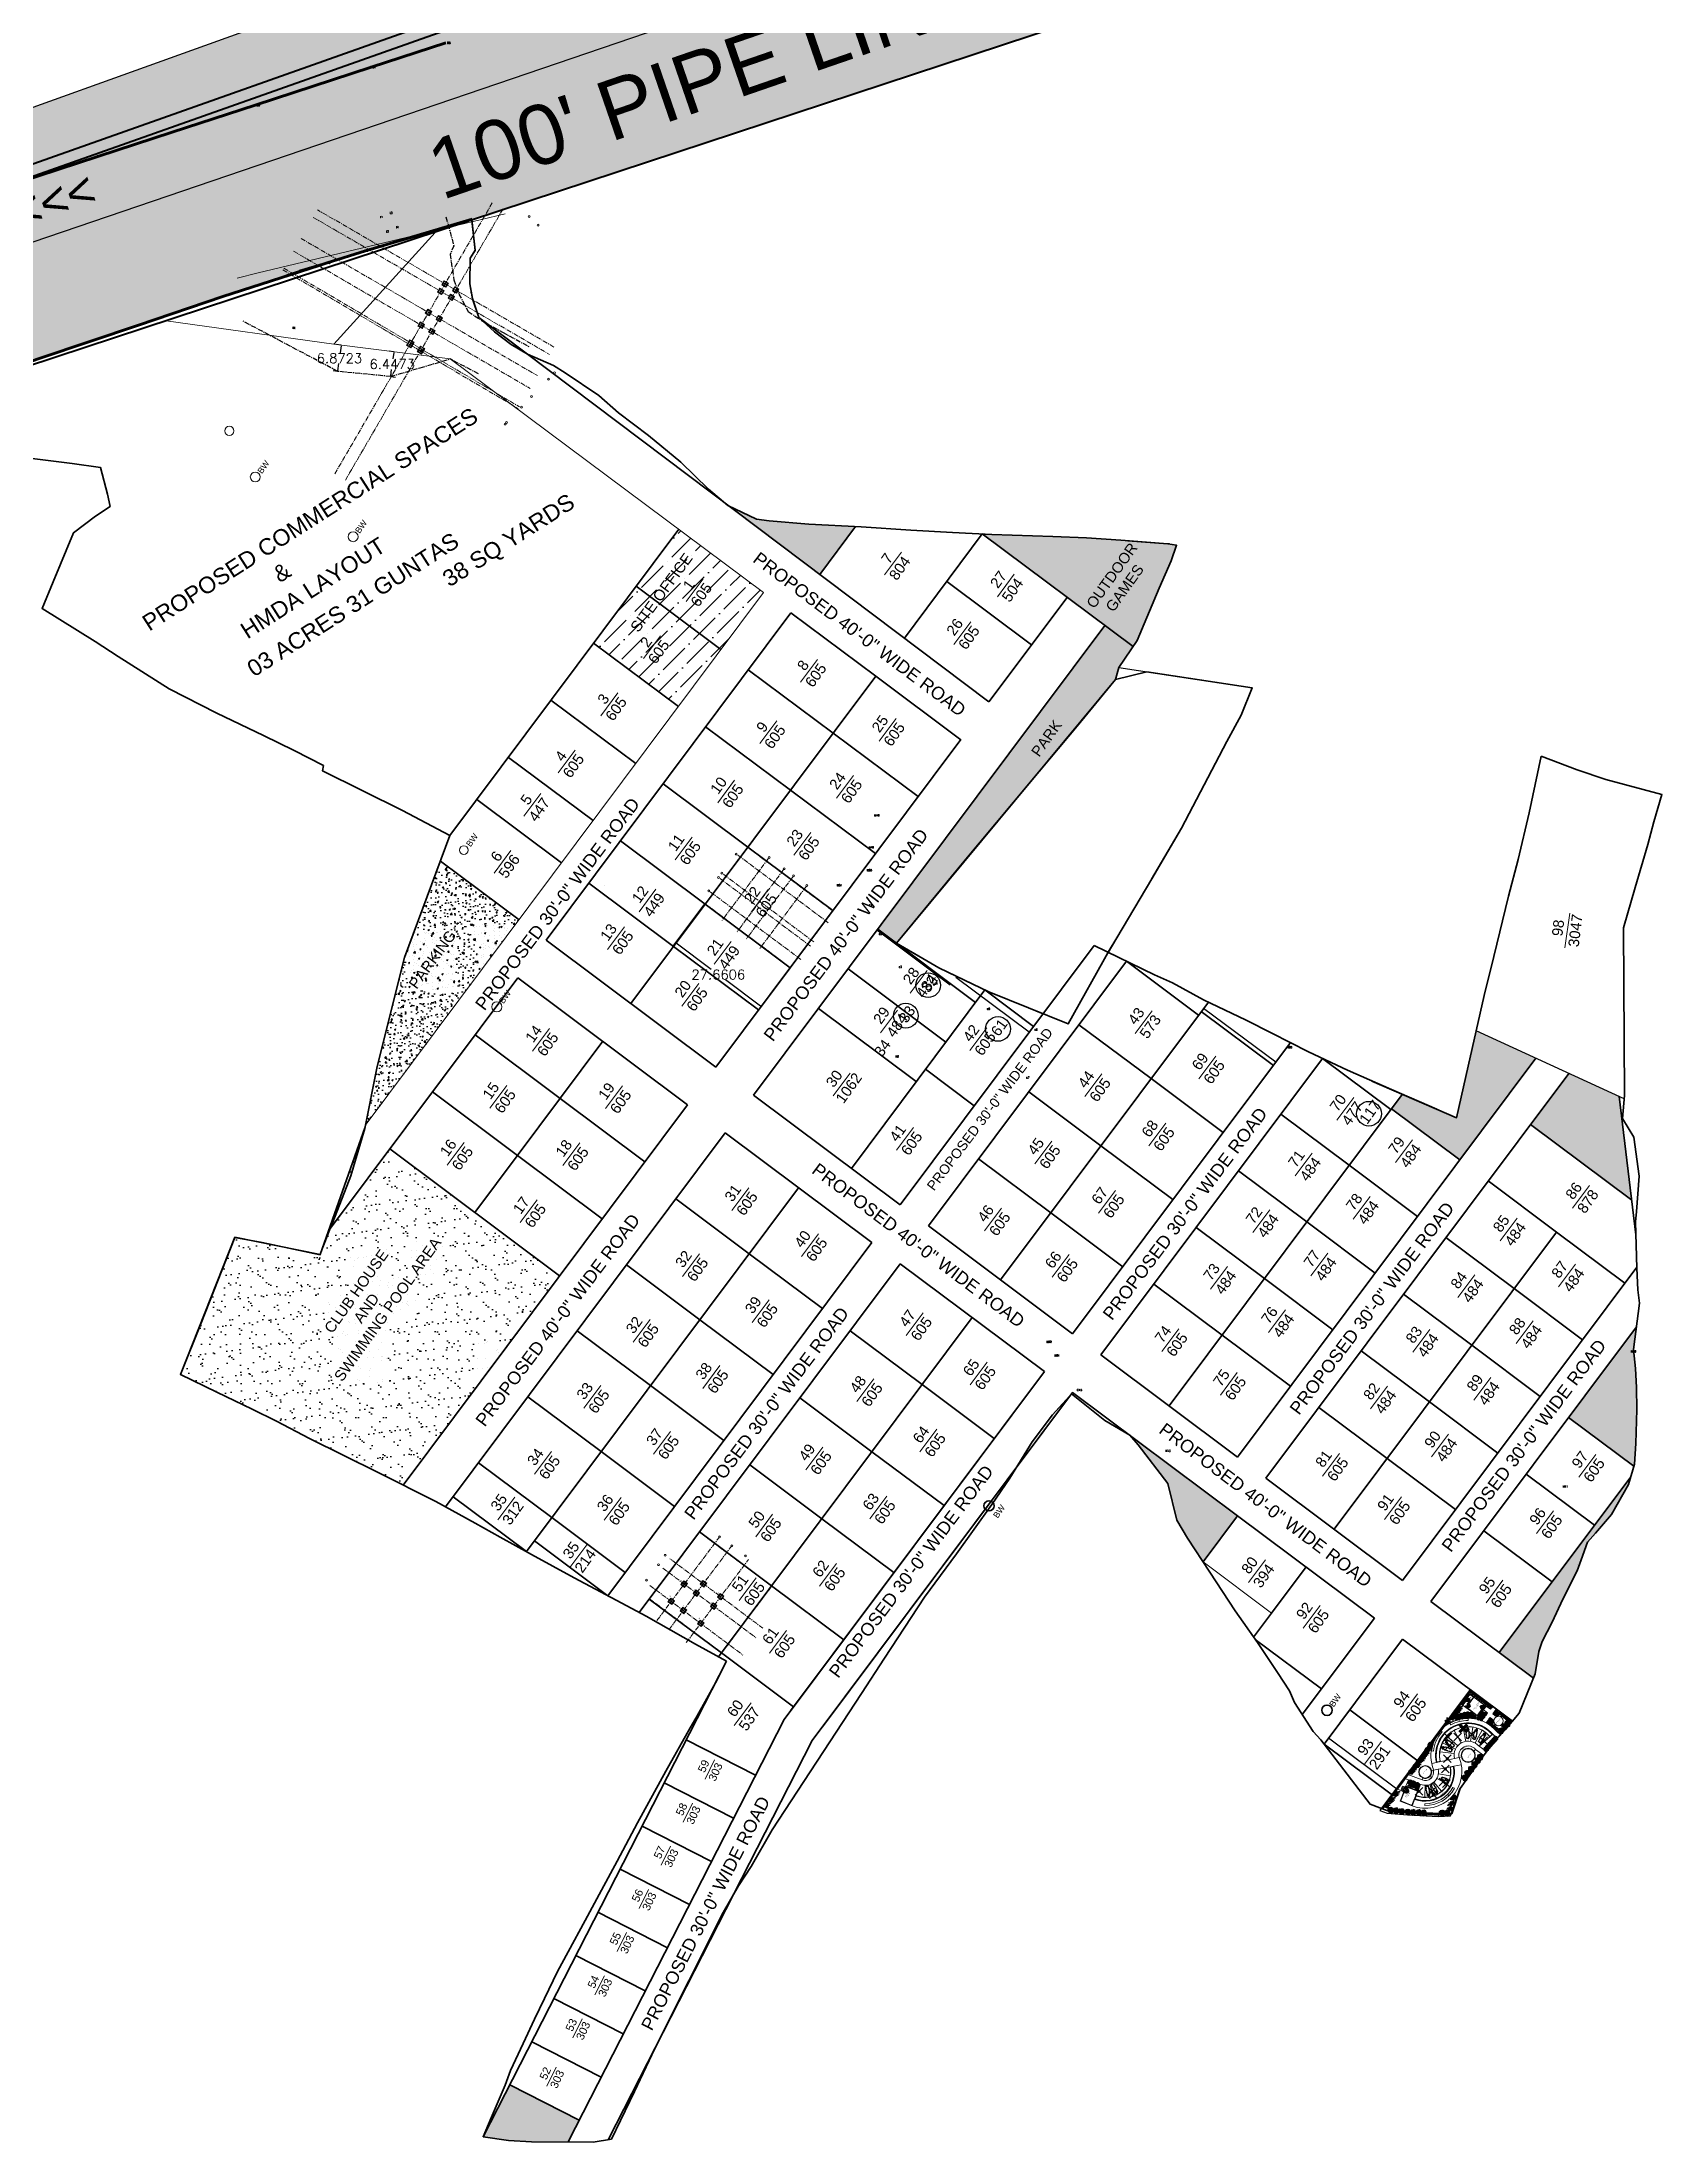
# Model space of a CAD drawing. Header units: metres. Extents: x 251860 to 269438, y 1966787 to 1972367.
# Drawn here: x 253265 to 253684, y 1968925 to 1969469 of the extents above; entities that cross this region are included whole.
import ezdxf

# ---------------------------------------------------------------- set-up
doc = ezdxf.new("R2010")
doc.units = ezdxf.units.M
doc.header["$MEASUREMENT"] = 0
doc.header["$PDMODE"] = 3
doc.header["$PDSIZE"] = -2
doc.linetypes.add('CENTER', pattern=[2, 1.25, -0.25, 0.25, -0.25])
doc.linetypes.add('HIDDEN', pattern=[9.525, 6.35, -3.175])
doc.layers.get('0').update_dxf_attribs({"linetype": 'CONTINUOUS', "lineweight": 100})
doc.layers.get('Defpoints').update_dxf_attribs({"linetype": 'CONTINUOUS'})
for name, color, linetype, lineweight in [('boundary', 1, 'CONTINUOUS', 35), ('Column C1', 7, 'CONTINUOUS', 13), ('JSP Col Cent', 45, 'CONTINUOUS', 5), ('JSP Grid No', 7, 'CONTINUOUS', 5), ('JSP PCC Marking', 9, 'CONTINUOUS', 5), ('JSP Pit Marking', 21, 'CONTINUOUS', 5), ('S-DIM', 7, 'CONTINUOUS', 100), ('Survey', 70, 'CONTINUOUS', 100), ('Wall', 7, 'CONTINUOUS', 20)]:
    doc.layers.add(name, color=color, linetype=linetype, lineweight=lineweight)
for name, color, linetype in [('Edges', 7, 'CONTINUOUS'), ('PDF2_PDF3_0', 4, 'CONTINUOUS'), ('PDF2_Wall', 7, 'CONTINUOUS'), ('PDF3_0', 7, 'CONTINUOUS'), ('PDF3_POINTS_line', 6, 'CONTINUOUS'), ('PDF3_Text', 7, 'CONTINUOUS'), ('PDF6_Text', 7, 'CONTINUOUS'), ('PDF_0', 3, 'CONTINUOUS'), ('PDF_TEXT', 7, 'CONTINUOUS'), ('SECTION', 7, 'CONTINUOUS'), ('zelen', 74, 'CONTINUOUS')]:
    doc.layers.add(name, color=color, linetype=linetype)
doc.styles.add('ARIAL 100 DIM', font='GOTHIC.TTF', dxfattribs={"height": 6})
doc.styles.add('JSP', font='GOTHIC.TTF')
doc.styles.add('PDF Arial', font='arial.ttf')
doc.styles.add('PDF Arial Bold', font='arialbd.ttf')
doc.styles.add('PDF ArialMT', font='arial.ttf')
doc.styles.add('PDF TimesNewRomanPSMT', font='arial.ttf')
doc.styles.get("Standard").update_dxf_attribs({"font": 'txt_____.ttf', "height": 2.5})
doc.dimstyles.get("Standard").update_dxf_attribs({"dimtxt": 1, "dimasz": 1, "dimexe": 1, "dimexo": 1, "dimgap": 1, "dimtad": 1, "dimtxsty": 'standard', "dimcen": 2.5, "dimadec": 0, "dimazin": 0, "dimtfac": 1, "dimtmove": 0, "dimatfit": 3, "dimfxl": 1, "dimarcsym": 0})

msp = doc.modelspace()

# ---------------------------------------------------------------- texts
at = {"layer": 'Column C1', "style": 'ARIAL 100 DIM'}
for s, p in [('C2', (253430.00189, 1969070.86943, 520.1345)), ('C2', (253434.94652, 1969070.96456, 520.1345)), ('C1', (253426.91683, 1969066.83454, 520.1345)), ('C1', (253433.29973, 1969068.41109, 520.1345)), ('C1', (253437.71702, 1969065.12713, 520.1345)), ('C2', (253439.48874, 1969067.58968, 520.1345)), ('C2', (253430.15025, 1969064.42645, 520.1345)), ('C1', (253434.52342, 1969061.13705, 520.1345))]:
    msp.add_text(s, height=0.2286, rotation=323.2096706, dxfattribs=at).set_placement(p)
at = {"layer": 'JSP Grid No', "style": 'JSP'}
for s, rotation, p in [('2', 226.0398115, (253390.71057, 1969424.37492, 520.1345)), ('1', 226.0398115, (253392.98554, 1969422.1657, 520.1345)), ('B', 226.0398115, (253395.69524, 1969382.29995, 520.1345)), ('A', 226.0398115, (253397.22785, 1969383.88922, 520.1345)), ('C', 226.0398115, (253391.29712, 1969377.74393, 520.1345)), ('F', 226.0398115, (253384.46992, 1969370.65734, 520.1345)), ('E', 226.0398115, (253384.85579, 1969371.05747, 520.1345)), ('D', 226.0398115, (253388.6829, 1969375.03307, 520.1345)), ('1', 323.2118489, (253444.05448, 1969259.0476, 520.1345)), ('A', 323.2118489, (253452.56801, 1969258.16599, 520.1345)), ('3', 323.2118489, (253439.49622, 1969252.97977, 520.1345)), ('2', 323.2118489, (253440.32168, 1969254.09017, 520.1345)), ('B', 323.2118489, (253456.48396, 1969255.2514, 520.1345)), ('C', 323.2118489, (253458.91652, 1969253.42561, 520.1345)), ('D', 323.2118489, (253462.3479, 1969250.87622, 520.1345)), ('4', 323.2118489, (253436.9301, 1969249.54276, 520.1345)), ('A', 323.2096706, (253439.76236, 1969082.21266, 520.1345)), ('1', 323.2096706, (253425.68966, 1969077.3991, 520.1345)), ('B', 323.2096706, (253442.91813, 1969079.862, 520.1345)), ('C', 323.2096706, (253446.42001, 1969077.2334, 520.1345)), ('3', 323.2096706, (253420.83877, 1969070.95258, 520.1345)), ('2', 323.2096706, (253423.92111, 1969074.97377, 520.1345))]:
    msp.add_text(s, height=0.3048, rotation=rotation, dxfattribs=at).set_placement(p)
at = {"layer": 'PDF3_Text', "lineweight": 30, "attachment_point": 4, "style": 'PDF ArialMT'}
for s, insert, char_height, rotation in [('PROPOSED COMMERCIAL SPACES', (253291.1805, 1969318.41008, 520.1345), 4.2618788, 32.6183234), ('                                           38 SQ YARDS', (253309.27993, 1969291.03394, 520.1345), 4.2619322, 32.6183375), ('            HMDA LAYOUT', (253299.87446, 1969305.69573, 520.1345), 4.2618906, 32.5855713), ('03 ACRES 31 GUNTAS', (253318.29686, 1969306.53825, 520.1345), 4.2619322, 32.6291097), ('                     &', (253295.71989, 1969312.18119, 520.1345), 4.2618788, 32.673559)]:
    msp.add_mtext(s, dxfattribs=dict(at, insert=insert, char_height=char_height, rotation=rotation))
at = {"layer": 'PDF3_Text', "lineweight": 30, "width": 3.1027228, "style": 'PDF Arial Bold'}
for s, insert, char_height, attachment_point, rotation in [('\\pxt5;WASHROOM', (253634.57968, 1969040.73769, 520.1345), 0.1038696, 9, 53.1900709), ('5\'4"  X 3\'8"', (253634.75212, 1969040.50643, 520.1345), 0.1038696, 9, 53.1900709), ('\\pxt5;CARE TAKER ROOM', (253636.53001, 1969039.2481, 520.1345), 0.1558044, 9, 53.1900709), ('10\'4"  X 11\'4"', (253636.56787, 1969038.7716, 520.1345), 0.1558044, 9, 53.1900709), ('\\pxt5;SEATING', (253631.42871, 1969034.50118, 520.1345), 0.1558044, 7, 14.9094062), ('KRISHNA IDOL', (253642.09097, 1969035.08581, 520.1345), 0.1558044, 9, 53.1900709), ('\\pxt5;SEATING', (253625.13676, 1969029.10711, 520.1345), 0.1558044, 7, 65.8594899), ('\\pxt5;FOOD TRACK', (253628.35218, 1969030.96848, 520.1345), 0.1558044, 7, 44.3114517), ('\\pxt5;SEATING', (253632.27807, 1969027.02365, 520.1345), 0.1558044, 7, 38.5440611), ('\\pxt5;WATER TANK', (253622.23175, 1969020.84165, 520.1345), 0.1558044, 7, 53.2292702), ('\\pxt5;WATER TANK', (253633.73408, 1969024.97886, 520.1345), 0.1558044, 7, 53.2292702), ('\\pxt5;SEATING', (253623.81134, 1969019.51434, 520.1345), 0.1558044, 7, 53.2292702), ('\\pxt5;FOOD TRACK', (253626.72709, 1969015.30997, 520.1345), 0.1558044, 7, 42.8322864), ('\\pxt5;STORE ROOM', (253617.59788, 1969014.85287, 520.1345), 0.1558044, 7, 53.2292702), ('12\'4"  X 10\'0"', (253617.94535, 1969014.64973, 520.1345), 0.1558044, 7, 53.2292702), ('\\pxt5;SEATING', (253628.28232, 1969014.67692, 520.1345), 0.1558044, 7, 53.2292702), ('\\pxt5;COW DUNG PIT', (253623.79492, 1969010.26478, 520.1345), 0.1558044, 7, 358.3526342)]:
    msp.add_mtext(s, dxfattribs=dict(at, insert=insert, char_height=char_height, attachment_point=attachment_point, rotation=rotation))
at = {"layer": 'PDF6_Text', "lineweight": 40, "attachment_point": 4, "style": 'PDF TimesNewRomanPSMT'}
for s, insert, char_height, rotation in [("100' PIPE LINE & ROAD", (253365.55209, 1969435.57, 520.1345), 15.4610224, 19.0170816), ('HYDERABAD<<<<<< ', (253163.83521, 1969392.51302, 520.1345), 8.8737786, 19.0062145)]:
    msp.add_mtext(s, dxfattribs=dict(at, insert=insert, char_height=char_height, rotation=rotation))
at = {"layer": 'PDF_TEXT', "color": 152, "lineweight": -2, "true_color": 0x2676ba, "char_height": 2.743277, "attachment_point": 7, "rotation": 54.5294684, "style": 'PDF Arial'}
for s, insert, width in [('32', (253494.18451, 1969222.90151, 520.1345), 4.5557655), ('33', (253488.39536, 1969215.01197, 515.98761), 7.4626715), ('61', (253512.26794, 1969211.57702, 520.1345), 6.3739307), ('34', (253482.04107, 1969206.26433, 515.98761), 7.2440251), ('117', (253607.60735, 1969188.83885, 520.1345), 6.3739307)]:
    msp.add_mtext(s, dxfattribs=dict(at, insert=insert, width=width))
at = {"layer": 'Survey', "char_height": 0.5, "attachment_point": 4}
for s, insert, width in [(' D5', (253369.11709, 1969469.14034, 522.8166), 1.5), (' D4', (253349.7494, 1969462.87464, 522.6616), 1.5), (' D3', (253319.75669, 1969453.02499, 522.6828), 1.5), (' t1', (253351.75353, 1969424.05482, 522.0146), 1.5), (' t3', (253354.26066, 1969425.13536, 521.6799), 1.5), (' t2', (253353.29698, 1969420.30751, 521.5526), 1.5), (' t4', (253355.85453, 1969421.43394, 520.8647), 1.5), (' 7', (253348.29724, 1969415.3017, 521.795), 1), (' 1', (253336.28376, 1969411.46147, 522.3755), 1), (' 6', (253338.38271, 1969412.21491, 522.3149), 1), (' Nt', (253329.08412, 1969395.35395, 522.6063), 1.5), (' tt48', (253479.65969, 1969269.08633, 520.4172), 2.5), (' tt49', (253478.21287, 1969260.79544, 520.1395), 2.5), (' tt51', (253469.95451, 1969250.99466, 519.9272), 2.5), (' tt50', (253477.70542, 1969254.86464, 519.9411), 2.5), (' c1', (253478.3238, 1969245.89041, 519.6328), 1.5), (' c2', (253480.86007, 1969238.37942, 519.7975), 1.5), (' c3', (253486.01107, 1969229.84942, 519.8278), 1.5), (' c4', (253495.27986, 1969225.51463, 519.7203), 1.5), (' c5', (253508.84706, 1969218.9906, 519.3672), 1.5), (' c6', (253521.13289, 1969213.57535, 519.1799), 1.5), (' N2', (253485.13048, 1969206.58806, 519.4119), 1.5), (' N20', (253586.49793, 1969209.01121, 519.4174), 2), (' c7', (253519.0221, 1969201.18368, 518.7859), 1.5), (' tt60', (253524.21563, 1969132.72574, 517.8753), 2.5), (' N16', (253675.57517, 1969130.22577, 519.2539), 2), (' tt61', (253526.29737, 1969129.18548, 518.1038), 2.5), (' C15', (253532.14954, 1969120.22604, 517.7993), 2), (' N13', (253555.05411, 1969104.45356, 517.4026), 2), (' M11', (253657.90205, 1969095.20218, 518.1645), 2)]:
    msp.add_mtext(s, dxfattribs=dict(at, insert=insert, width=width))
at = {"layer": 'Wall', "lineweight": 35, "ltscale": 2, "attachment_point": 4, "style": 'PDF ArialMT'}
for s, insert, char_height, rotation in [('PROPOSED COMMERCIAL SPACES', (253291.1805, 1969318.41008, 520.1345), 4.2618788, 32.6183234), ('                                           38 SQ YARDS', (253309.27993, 1969291.03394, 520.1345), 4.2619322, 32.6183375), ('            HMDA LAYOUT', (253299.87446, 1969305.69573, 520.1345), 4.2618906, 32.5855713), ('03 ACRES 31 GUNTAS', (253318.29686, 1969306.53825, 520.1345), 4.2619322, 32.6291097), ('                     &', (253295.71989, 1969312.18119, 520.1345), 4.2618788, 32.673559), ('         CLUB HOUSE \\P               AND\\P SWIMMING POOL AREA', (253336.69033, 1969124.79296, 520.1345), 2.7974803, 54.5344656)]:
    msp.add_mtext(s, dxfattribs=dict(at, insert=insert, char_height=char_height, rotation=rotation))
at = {"layer": 'Wall', "color": 3, "lineweight": 35, "ltscale": 2, "char_height": 1.576852, "width": 3.663774, "attachment_point": 7, "rotation": 54.5294684, "style": 'PDF Arial'}
for insert in [(253321.48132, 1969357.4053, 525.84248), (253346.77497, 1969341.95043, 523.76989), (253375.49605, 1969260.76892, 523.16239), (253384.02154, 1969220.15533, 522.25549), (253511.94537, 1969086.88201, 520.1345), (253598.94335, 1969037.95816, 520.1345)]:
    msp.add_mtext('BW', dxfattribs=dict(at, insert=insert))
at = {"layer": 'Wall', "lineweight": 35, "ltscale": 2}
for s, insert, char_height, width, attachment_point, rotation, style in [('PROPOSED 40\'-0" WIDE ROAD', (253449.30611, 1969336.20242, 520.1345), 3.3102499, 157.7189102, 4, 323.0637542, 'PDF TimesNewRomanPSMT'), ('OUTDOOR \\P  GAMES  ', (253540.7337, 1969319.77015, 520.1345), 2.743277, 16.9149118, 7, 54.5294684, 'PDF Arial'), ('SITE OFFICE', (253417.79727, 1969317.06973, 520.1345), 2.7974862, 45.5214758, 4, 53.7190976, 'PDF ArialMT'), ('7', (253483.84386, 1969333.99018, 520.1345), 2.74328, 2.95188, 7, 54.5294684, 'PDF Arial'), ('804', (253485.89568, 1969329.68202, 520.1345), 2.743277, 6.4262612, 7, 54.5294684, 'PDF Arial'), ('27', (253512.03386, 1969327.64397, 520.1345), 2.743277, 4.7294991, 7, 54.5294684, 'PDF Arial'), ('1', (253432.47358, 1969327.10163, 520.1345), 2.74328, 2.95188, 7, 54.5294684, 'PDF Arial'), ('605', (253434.5254, 1969322.79348, 520.1345), 2.743277, 6.4262612, 7, 54.5294684, 'PDF Arial'), ('504', (253515.09266, 1969324.03244, 520.1345), 2.743277, 8.438553, 7, 54.5294684, 'PDF Arial'), ('26', (253500.75071, 1969315.32209, 520.1345), 2.743277, 4.7294991, 7, 54.5294684, 'PDF Arial'), ('605', (253503.80951, 1969311.71056, 520.1345), 2.743277, 8.438553, 7, 54.5294684, 'PDF Arial'), ('2', (253421.43448, 1969312.33049, 520.1345), 2.74328, 2.95188, 7, 54.5294684, 'PDF Arial'), ('605', (253423.4863, 1969308.02233, 520.1345), 2.743277, 6.4262612, 7, 54.5294684, 'PDF Arial'), ('8', (253462.09975, 1969306.26665, 520.1345), 2.74328, 2.95188, 7, 54.5294684, 'PDF Arial'), ('605', (253464.15158, 1969301.9585, 520.1345), 2.743277, 6.4262612, 7, 54.5294684, 'PDF Arial'), ('3', (253410.40746, 1969297.55033, 520.1345), 2.74328, 2.95188, 7, 54.5294684, 'PDF Arial'), ('605', (253412.45928, 1969293.24217, 520.1345), 2.743277, 6.4262612, 7, 54.5294684, 'PDF Arial'), ('25', (253481.40325, 1969290.25664, 520.1345), 2.743277, 4.7294991, 7, 54.5294684, 'PDF Arial'), ('PARK', (253522.68429, 1969284.00033, 520.1345), 2.743277, 4.7294991, 7, 54.5294684, 'PDF Arial'), ('9', (253451.52326, 1969290.30149, 520.1345), 2.74328, 2.95188, 7, 54.5294684, 'PDF Arial'), ('605', (253453.57508, 1969285.99333, 520.1345), 2.743277, 6.4262612, 7, 54.5294684, 'PDF Arial'), ('605', (253484.46205, 1969286.64511, 520.1345), 2.743277, 8.438553, 7, 54.5294684, 'PDF Arial'), ('4', (253399.36835, 1969282.77919, 520.1345), 2.74328, 2.95188, 7, 54.5294684, 'PDF Arial'), ('605', (253401.42017, 1969278.47103, 520.1345), 2.743277, 6.4262612, 7, 54.5294684, 'PDF Arial'), ('10', (253439.63166, 1969274.28064, 520.1345), 2.743277, 2.95188, 7, 54.5294684, 'PDF Arial'), ('24', (253470.37018, 1969275.48099, 520.1345), 2.743277, 4.7294991, 7, 54.5294684, 'PDF Arial'), ('605', (253473.42899, 1969271.86946, 520.1345), 2.743277, 8.438553, 7, 54.5294684, 'PDF Arial'), ('PROPOSED 30\'-0" WIDE ROAD', (253377.79029, 1969219.24498, 520.1345), 3.3102499, 157.7189102, 4, 53.0637542, 'PDF TimesNewRomanPSMT'), ('5', (253390.47015, 1969271.4772, 520.1345), 2.74328, 2.95188, 7, 54.5294684, 'PDF Arial'), ('447', (253392.52198, 1969267.16904, 520.1345), 2.743277, 6.4262612, 7, 54.5294684, 'PDF Arial'), ('605', (253442.69046, 1969270.66911, 520.1345), 2.743277, 6.4262612, 7, 54.5294684, 'PDF Arial'), ('11', (253428.59859, 1969259.50499, 520.1345), 2.743277, 2.95188, 7, 54.5294684, 'PDF Arial'), ('605', (253431.65739, 1969255.89346, 520.1345), 2.743277, 6.4262612, 7, 54.5294684, 'PDF Arial'), ('PROPOSED 40\'-0" WIDE ROAD', (253452.46719, 1969211.2179, 520.1345), 3.3102499, 157.7189102, 4, 53.0637542, 'PDF TimesNewRomanPSMT'), ('23', (253459.327, 1969260.71289, 520.1345), 2.743277, 9.25115, 7, 54.5294684, 'PDF Arial'), ('605', (253462.3858, 1969257.10137, 520.1345), 2.743277, 8.438553, 7, 54.5294684, 'PDF Arial'), ('6', (253382.73778, 1969256.78811, 520.1345), 2.74328, 2.95188, 7, 54.5294684, 'PDF Arial'), ('596', (253384.7896, 1969252.47995, 520.1345), 2.743277, 6.4262612, 7, 54.5294684, 'PDF Arial'), ('12', (253419.26729, 1969246.0719, 520.1345), 2.743277, 5.0687098, 7, 54.5294684, 'PDF Arial'), ('22', (253448.28382, 1969245.9448, 520.1345), 2.743277, 4.7294991, 7, 54.5294684, 'PDF Arial'), ('449', (253422.32609, 1969242.46037, 520.1345), 2.743277, 6.4262612, 7, 54.5294684, 'PDF Arial'), ('605', (253451.34262, 1969242.33327, 520.1345), 2.743277, 8.438553, 7, 54.5294684, 'PDF Arial'), ('13', (253411.13371, 1969236.26642, 520.1345), 2.743277, 2.95188, 7, 54.5294684, 'PDF Arial'), ('98', (253658.17466, 1969237.63947, 520.1345), 2.743277, 5.2080676, 7, 83.1150165, 'PDF Arial'), ('3047', (253662.40099, 1969234.84026, 520.1345), 2.743277, 6.4262612, 7, 83.1150165, 'PDF Arial'), ('PARKING', (253360.42998, 1969224.66059, 520.1345), 2.797486, 45.5214758, 4, 53.7190976, 'PDF ArialMT'), ('605', (253414.19251, 1969232.65489, 520.1345), 2.743277, 6.4262612, 7, 54.5294684, 'PDF Arial'), ('21', (253438.69506, 1969232.47095, 520.1345), 2.743277, 4.7294991, 7, 54.5294684, 'PDF Arial'), ('449', (253441.75386, 1969228.85943, 520.1345), 2.743277, 6.4262612, 7, 54.5294684, 'PDF Arial'), ('28', (253489.46244, 1969224.97884, 520.1345), 2.743277, 2.95188, 7, 54.5294684, 'PDF Arial'), ('20', (253430.36588, 1969221.60297, 520.1345), 2.743277, 4.7294991, 7, 54.5294684, 'PDF Arial'), ('605', (253433.42468, 1969217.99144, 520.1345), 2.743277, 6.4262612, 7, 54.5294684, 'PDF Arial'), ('484', (253492.86771, 1969221.53292, 520.1345), 2.743277, 6.4262612, 7, 54.5294684, 'PDF Arial'), ('29', (253481.79208, 1969214.72123, 520.1345), 2.743277, 2.95188, 7, 54.5294684, 'PDF Arial'), ('484', (253485.19734, 1969211.27531, 520.1345), 2.743277, 6.4262612, 7, 54.5294684, 'PDF Arial'), ('43', (253547.71885, 1969214.55891, 520.1345), 2.743277, 5.2080676, 7, 54.5294684, 'PDF Arial'), ('14', (253391.71635, 1969209.96881, 520.1345), 2.743277, 2.95188, 7, 54.5294684, 'PDF Arial'), ('605', (253394.77515, 1969206.35728, 520.1345), 2.743277, 6.4262612, 7, 54.5294684, 'PDF Arial'), ('PROPOSED 30\'-0" WIDE ROAD', (253494.46169, 1969172.38932, 520.1345), 2.5351111, 120.7869418, 4, 53.0637542, 'PDF TimesNewRomanPSMT'), ('42', (253504.96498, 1969210.14399, 520.1345), 2.743277, 5.2080676, 7, 54.5294684, 'PDF Arial'), ('605', (253507.99599, 1969206.53475, 520.1345), 2.743277, 6.4262612, 7, 54.5294684, 'PDF Arial'), ('573', (253550.74987, 1969210.94967, 520.1345), 2.743277, 6.4262612, 7, 54.5294684, 'PDF Arial'), ('69', (253564.26469, 1969202.77569, 520.1345), 2.743277, 5.2080676, 7, 54.5294684, 'PDF Arial'), ('30', (253469.54518, 1969198.3421, 520.1345), 2.743277, 2.95188, 7, 54.5294684, 'PDF Arial'), ('1062', (253472.09524, 1969194.18018, 520.1345), 2.743277, 6.4262612, 7, 54.5294684, 'PDF Arial'), ('44', (253534.73062, 1969198.16699, 520.1345), 2.743277, 5.2080676, 7, 54.5294684, 'PDF Arial'), ('605', (253567.2957, 1969199.16644, 520.1345), 2.743277, 6.4262612, 7, 54.5294684, 'PDF Arial'), ('15', (253380.67317, 1969195.20072, 520.1345), 2.743277, 2.95188, 7, 54.5294684, 'PDF Arial'), ('605', (253383.73197, 1969191.58919, 520.1345), 2.743277, 6.4262612, 7, 54.5294684, 'PDF Arial'), ('19', (253410.58722, 1969195.08768, 520.1345), 2.743277, 4.7294991, 7, 54.5294684, 'PDF Arial'), ('605', (253413.64602, 1969191.47616, 520.1345), 2.743277, 6.4262612, 7, 54.5294684, 'PDF Arial'), ('605', (253537.76163, 1969194.55775, 520.1345), 2.743277, 6.4262612, 7, 54.5294684, 'PDF Arial'), ('70', (253599.98216, 1969192.06945, 520.1345), 2.743277, 5.2080676, 7, 54.5294684, 'PDF Arial'), ('PROPOSED 30\'-0" WIDE ROAD', (253540.25385, 1969139.01492, 520.1345), 3.3102499, 157.7189102, 4, 53.0637542, 'PDF TimesNewRomanPSMT'), ('477', (253603.01317, 1969188.46021, 520.1345), 2.743277, 6.4262612, 7, 54.5294684, 'PDF Arial'), ('16', (253369.62999, 1969180.43263, 520.1345), 2.743277, 2.95188, 7, 54.5294684, 'PDF Arial'), ('18', (253399.54347, 1969180.32001, 520.1345), 2.743277, 2.95188, 7, 54.5294684, 'PDF Arial'), ('41', (253485.95238, 1969184.28954, 520.1345), 2.743277, 5.2080676, 7, 54.5294684, 'PDF Arial'), ('605', (253488.9834, 1969180.6803, 520.1345), 2.743277, 6.4262612, 7, 54.5294684, 'PDF Arial'), ('45', (253521.74684, 1969180.79037, 520.1345), 2.743277, 5.2080676, 7, 54.5294684, 'PDF Arial'), ('68', (253551.2745, 1969185.40385, 520.1345), 2.743277, 5.2080676, 7, 54.5294684, 'PDF Arial'), ('605', (253554.30552, 1969181.79461, 520.1345), 2.743277, 6.4262612, 7, 54.5294684, 'PDF Arial'), ('79', (253615.13757, 1969181.0768, 520.1345), 2.743277, 5.2080676, 7, 54.5294684, 'PDF Arial'), ('605', (253372.68879, 1969176.8211, 520.1345), 2.743277, 6.4262612, 7, 54.5294684, 'PDF Arial'), ('605', (253402.60227, 1969176.70848, 520.1345), 2.743277, 6.4262612, 7, 54.5294684, 'PDF Arial'), ('605', (253524.77785, 1969177.18113, 520.1345), 2.743277, 6.4262612, 7, 54.5294684, 'PDF Arial'), ('71', (253589.17762, 1969177.62165, 520.1345), 2.743277, 5.2080676, 7, 54.5294684, 'PDF Arial'), ('484', (253592.20864, 1969174.01241, 520.1345), 2.743277, 6.4262612, 7, 54.5294684, 'PDF Arial'), ('484', (253618.16858, 1969177.46756, 520.1345), 2.743277, 6.4262612, 7, 54.5294684, 'PDF Arial'), ('PROPOSED 40\'-0" WIDE ROAD', (253464.55498, 1969177.91678, 520.1345), 3.3102499, 157.7189102, 4, 323.0637542, 'PDF TimesNewRomanPSMT'), ('86', (253661.0028, 1969169.28471, 520.1345), 2.743277, 5.2080676, 7, 54.5294684, 'PDF Arial'), ('17', (253388.49973, 1969165.55234, 520.1345), 2.743277, 2.95188, 7, 54.5294684, 'PDF Arial'), ('31', (253443.31289, 1969168.7105, 520.1345), 2.743277, 2.95188, 7, 54.5294684, 'PDF Arial'), ('605', (253446.34391, 1969165.10126, 520.1345), 2.743277, 6.4262612, 7, 54.5294684, 'PDF Arial'), ('67', (253538.29006, 1969168.02773, 520.1345), 2.743277, 5.2080676, 7, 54.5294684, 'PDF Arial'), ('605', (253541.32107, 1969164.41848, 520.1345), 2.743277, 6.4262612, 7, 54.5294684, 'PDF Arial'), ('PROPOSED 30\'-0" WIDE ROAD', (253588.64414, 1969114.51475, 520.1345), 3.3102499, 157.7189102, 4, 53.0637542, 'PDF TimesNewRomanPSMT'), ('78', (253604.17114, 1969166.4099, 520.1345), 2.743277, 5.2080676, 7, 54.5294684, 'PDF Arial'), ('484', (253607.20216, 1969162.80066, 520.1345), 2.743277, 6.4262612, 7, 54.5294684, 'PDF Arial'), ('878', (253664.03382, 1969165.67546, 520.1345), 2.743277, 6.4262612, 7, 54.5294684, 'PDF Arial'), ('PROPOSED 40\'-0" WIDE ROAD', (253377.8727, 1969111.46239, 520.1345), 3.3102499, 157.7189102, 4, 53.0637542, 'PDF TimesNewRomanPSMT'), ('605', (253391.55853, 1969161.94081, 520.1345), 2.743277, 6.4262612, 7, 54.5294684, 'PDF Arial'), ('46', (253508.75599, 1969163.41903, 520.1345), 2.743277, 5.2080676, 7, 54.5294684, 'PDF Arial'), ('605', (253511.787, 1969159.80979, 520.1345), 2.743277, 6.4262612, 7, 54.5294684, 'PDF Arial'), ('72', (253578.21105, 1969162.95486, 520.1345), 2.743277, 5.2080676, 7, 54.5294684, 'PDF Arial'), ('484', (253581.24206, 1969159.34561, 520.1345), 2.743277, 6.4262612, 7, 54.5294684, 'PDF Arial'), ('85', (253642.22236, 1969160.79635, 520.1345), 2.743277, 5.2080676, 7, 54.5294684, 'PDF Arial'), ('484', (253645.25337, 1969157.1871, 520.1345), 2.743277, 6.4262612, 7, 54.5294684, 'PDF Arial'), ('40', (253461.35049, 1969156.79011, 520.1345), 2.743277, 5.2080676, 7, 54.5294684, 'PDF Arial'), ('605', (253464.3815, 1969153.18086, 520.1345), 2.743277, 6.4262612, 7, 54.5294684, 'PDF Arial'), ('32', (253430.53483, 1969151.62182, 520.1345), 2.743277, 4.1495806, 7, 54.5294684, 'PDF Arial'), ('605', (253433.56584, 1969148.01258, 520.1345), 2.743277, 6.4262612, 7, 54.5294684, 'PDF Arial'), ('66', (253526.25273, 1969151.40602, 520.1345), 2.743277, 5.2080676, 7, 54.5294684, 'PDF Arial'), ('605', (253529.28374, 1969147.79677, 520.1345), 2.743277, 6.4262612, 7, 54.5294684, 'PDF Arial'), ('73', (253567.24517, 1969148.28754, 520.1345), 2.743277, 5.2080676, 7, 54.5294684, 'PDF Arial'), ('77', (253593.20114, 1969151.74461, 520.1345), 2.743277, 5.2080676, 7, 54.5294684, 'PDF Arial'), ('484', (253596.23216, 1969148.13537, 520.1345), 2.743277, 6.4262612, 7, 54.5294684, 'PDF Arial'), ('87', (253657.35766, 1969148.88473, 520.1345), 2.743277, 5.2080676, 7, 54.5294684, 'PDF Arial'), ('484', (253570.27619, 1969144.67829, 520.1345), 2.743277, 6.4262612, 7, 54.5294684, 'PDF Arial'), ('84', (253631.25467, 1969146.13038, 520.1345), 2.743277, 5.2080676, 7, 54.5294684, 'PDF Arial'), ('484', (253634.28569, 1969142.52114, 520.1345), 2.743277, 6.4262612, 7, 54.5294684, 'PDF Arial'), ('484', (253660.38868, 1969145.27549, 520.1345), 2.743277, 6.4262612, 7, 54.5294684, 'PDF Arial'), ('PROPOSED 30\'-0" WIDE ROAD', (253431.92099, 1969087.31149, 520.1345), 3.3102499, 157.7189102, 4, 53.0637542, 'PDF TimesNewRomanPSMT'), ('39', (253448.57336, 1969139.70185, 520.1345), 2.743277, 5.2080676, 7, 54.5294684, 'PDF Arial'), ('605', (253451.60438, 1969136.09261, 520.1345), 2.743277, 6.4262612, 7, 54.5294684, 'PDF Arial'), ('76', (253582.23452, 1969137.0789, 520.1345), 2.743277, 5.2080676, 7, 54.5294684, 'PDF Arial'), ('32', (253417.75695, 1969134.53526, 520.1345), 2.743277, 7.5083638, 7, 54.5294684, 'PDF Arial'), ('605', (253420.78796, 1969130.92602, 520.1345), 2.743277, 6.4262612, 7, 54.5294684, 'PDF Arial'), ('47', (253488.46967, 1969136.27932, 520.1345), 2.743277, 5.2080676, 7, 54.5294684, 'PDF Arial'), ('605', (253491.50068, 1969132.67008, 520.1345), 2.743277, 6.4262612, 7, 54.5294684, 'PDF Arial'), ('74', (253554.64069, 1969132.17246, 520.1345), 2.743277, 5.2080676, 7, 54.5294684, 'PDF Arial'), ('484', (253585.26553, 1969133.46966, 520.1345), 2.743277, 6.4262612, 7, 54.5294684, 'PDF Arial'), ('83', (253619.63157, 1969132.00029, 520.1345), 2.743277, 5.2080676, 7, 54.5294684, 'PDF Arial'), ('88', (253646.39054, 1969134.21835, 520.1345), 2.743277, 5.2080676, 7, 54.5294684, 'PDF Arial'), ('484', (253649.42155, 1969130.60911, 520.1345), 2.743277, 6.4262612, 7, 54.5294684, 'PDF Arial'), ('605', (253557.67171, 1969128.56322, 520.1345), 2.743277, 6.4262612, 7, 54.5294684, 'PDF Arial'), ('484', (253622.66258, 1969128.39105, 520.1345), 2.743277, 6.4262612, 7, 54.5294684, 'PDF Arial'), ('PROPOSED 30\'-0" WIDE ROAD', (253627.98403, 1969078.95159, 520.1345), 3.3102499, 157.7189102, 4, 53.0637542, 'PDF TimesNewRomanPSMT'), ('38', (253435.79548, 1969122.61529, 520.1345), 2.743277, 5.2080676, 7, 54.5294684, 'PDF Arial'), ('605', (253438.82649, 1969119.00605, 520.1345), 2.743277, 6.4262612, 7, 54.5294684, 'PDF Arial'), ('65', (253505.00894, 1969123.52075, 520.1345), 2.743277, 5.2080676, 7, 54.5294684, 'PDF Arial'), ('605', (253508.03995, 1969119.9115, 520.1345), 2.743277, 6.4262612, 7, 54.5294684, 'PDF Arial'), ('75', (253569.79089, 1969120.84265, 520.1345), 2.743277, 5.2080676, 7, 54.5294684, 'PDF Arial'), ('33', (253404.97906, 1969117.4487, 520.1345), 2.743277, 5.2080676, 7, 54.5294684, 'PDF Arial'), ('605', (253408.01008, 1969113.83946, 520.1345), 2.743277, 6.4262612, 7, 54.5294684, 'PDF Arial'), ('48', (253475.68738, 1969119.19762, 520.1345), 2.743277, 5.2080676, 7, 54.5294684, 'PDF Arial'), ('605', (253478.71839, 1969115.58838, 520.1345), 2.743277, 6.4262612, 7, 54.5294684, 'PDF Arial'), ('605', (253572.82191, 1969117.23341, 520.1345), 2.743277, 6.4262612, 7, 54.5294684, 'PDF Arial'), ('82', (253608.6644, 1969117.33647, 520.1345), 2.743277, 5.2080676, 7, 54.5294684, 'PDF Arial'), ('484', (253611.69542, 1969113.72723, 520.1345), 2.743277, 6.4262612, 7, 54.5294684, 'PDF Arial'), ('89', (253635.42467, 1969119.55103, 520.1345), 2.743277, 5.2080676, 7, 54.5294684, 'PDF Arial'), ('484', (253638.45568, 1969115.94179, 520.1345), 2.743277, 6.4262612, 7, 54.5294684, 'PDF Arial'), ('37', (253423.01879, 1969105.52896, 520.1345), 2.743277, 5.2080676, 7, 54.5294684, 'PDF Arial'), ('64', (253492.01928, 1969106.14962, 520.1345), 2.743277, 5.2080676, 7, 54.5294684, 'PDF Arial'), ('605', (253495.05029, 1969102.54038, 520.1345), 2.743277, 6.4262612, 7, 54.5294684, 'PDF Arial'), ('PROPOSED 40\'-0" WIDE ROAD', (253554.42322, 1969110.62169, 520.1345), 3.3102499, 157.7189102, 4, 323.0637542, 'PDF TimesNewRomanPSMT'), ('90', (253624.45517, 1969104.88642, 520.1345), 2.743277, 5.2080676, 7, 54.5294684, 'PDF Arial'), ('34', (253392.20096, 1969100.36455, 520.1345), 2.743277, 5.2080676, 7, 54.5294684, 'PDF Arial'), ('605', (253395.23197, 1969096.75531, 520.1345), 2.743277, 6.4262612, 7, 54.5294684, 'PDF Arial'), ('605', (253426.0498, 1969101.91972, 520.1345), 2.743277, 6.4262612, 7, 54.5294684, 'PDF Arial'), ('49', (253462.49009, 1969101.53506, 520.1345), 2.743277, 5.2080676, 7, 54.5294684, 'PDF Arial'), ('605', (253465.5211, 1969097.92582, 520.1345), 2.743277, 6.4262612, 7, 54.5294684, 'PDF Arial'), ('81', (253596.25004, 1969099.88509, 520.1345), 2.743277, 5.2080676, 7, 54.5294684, 'PDF Arial'), ('484', (253627.48618, 1969101.27718, 520.1345), 2.743277, 6.4262612, 7, 54.5294684, 'PDF Arial'), ('97', (253662.62003, 1969099.64758, 520.1345), 2.743277, 5.2080676, 7, 54.5294684, 'PDF Arial'), ('PROPOSED 30\'-0" WIDE ROAD', (253469.35819, 1969046.3465, 520.1345), 3.3102499, 157.7189102, 4, 53.0637542, 'PDF TimesNewRomanPSMT'), ('605', (253599.28105, 1969096.27584, 520.1345), 2.743277, 6.4262612, 7, 54.5294684, 'PDF Arial'), ('605', (253665.65105, 1969096.03834, 520.1345), 2.743277, 6.4262612, 7, 54.5294684, 'PDF Arial'), ('35', (253382.72777, 1969088.58579, 520.1345), 2.743277, 5.2080676, 7, 54.5294684, 'PDF Arial'), ('36', (253410.23895, 1969088.44386, 520.1345), 2.743277, 5.2080676, 7, 54.5294684, 'PDF Arial'), ('63', (253479.02843, 1969088.77829, 520.1345), 2.743277, 5.2080676, 7, 54.5294684, 'PDF Arial'), ('91', (253612.27971, 1969088.60632, 520.1345), 2.743277, 5.2080676, 7, 54.5294684, 'PDF Arial'), ('312', (253385.75878, 1969084.97655, 520.1345), 2.743277, 6.4262612, 7, 54.5294684, 'PDF Arial'), ('605', (253413.26997, 1969084.83462, 520.1345), 2.743277, 6.4262612, 7, 54.5294684, 'PDF Arial'), ('50', (253449.4966, 1969084.1657, 520.1345), 2.743277, 5.2080676, 7, 54.5294684, 'PDF Arial'), ('605', (253452.52761, 1969080.55646, 520.1345), 2.743277, 6.4262612, 7, 54.5294684, 'PDF Arial'), ('605', (253482.05945, 1969085.16905, 520.1345), 2.743277, 6.4262612, 7, 54.5294684, 'PDF Arial'), ('605', (253615.31072, 1969084.99707, 520.1345), 2.743277, 6.4262612, 7, 54.5294684, 'PDF Arial'), ('96', (253651.65285, 1969084.98229, 520.1345), 2.743277, 5.2080676, 7, 54.5294684, 'PDF Arial'), ('605', (253654.68387, 1969081.37305, 520.1345), 2.743277, 6.4262612, 7, 54.5294684, 'PDF Arial'), ('35', (253401.41162, 1969076.21496, 520.1345), 2.743277, 5.2080676, 7, 54.5294684, 'PDF Arial'), ('214', (253404.44263, 1969072.60571, 520.1345), 2.743277, 6.4262612, 7, 54.5294684, 'PDF Arial'), ('62', (253466.03758, 1969071.40695, 520.1345), 2.743277, 5.2080676, 7, 54.5294684, 'PDF Arial'), ('80', (253577.09791, 1969072.2919, 520.1345), 2.743277, 5.2080676, 7, 54.5294684, 'PDF Arial'), ('51', (253445.19863, 1969067.62588, 520.1345), 2.743277, 5.2080676, 7, 54.5294684, 'PDF Arial'), ('605', (253469.0686, 1969067.79771, 520.1345), 2.743277, 6.4262612, 7, 54.5294684, 'PDF Arial'), ('394', (253580.12892, 1969068.68266, 520.1345), 2.743277, 6.4262612, 7, 54.5294684, 'PDF Arial'), ('95', (253638.56708, 1969067.08794, 520.1345), 2.743277, 5.2080676, 7, 54.5294684, 'PDF Arial'), ('605', (253448.22965, 1969064.01664, 520.1345), 2.743277, 6.4262612, 7, 54.5294684, 'PDF Arial'), ('92', (253591.27226, 1969060.51519, 520.1345), 2.743277, 5.2080676, 7, 54.5294684, 'PDF Arial'), ('605', (253641.5981, 1969063.4787, 520.1345), 2.743277, 6.4262612, 7, 54.5294684, 'PDF Arial'), ('605', (253594.30327, 1969056.90595, 520.1345), 2.743277, 6.4262612, 7, 54.5294684, 'PDF Arial'), ('61', (253453.04674, 1969054.03561, 520.1345), 2.743277, 5.2080676, 7, 54.5294684, 'PDF Arial'), ('605', (253456.07775, 1969050.42637, 520.1345), 2.743277, 6.4262612, 7, 54.5294684, 'PDF Arial'), ('60', (253443.9284, 1969035.25368, 520.1345), 2.743277, 5.2080676, 7, 54.5294684, 'PDF Arial'), ('537', (253446.95942, 1969031.64444, 520.1345), 2.743277, 6.4262612, 7, 54.5294684, 'PDF Arial'), ('94', (253616.44631, 1969037.57306, 520.1345), 2.743277, 5.2080676, 7, 54.5294684, 'PDF Arial'), ('605', (253619.47732, 1969033.96382, 520.1345), 2.743277, 6.4262612, 7, 54.5294684, 'PDF Arial'), ('93', (253607.10621, 1969025.23485, 520.1345), 2.743277, 5.2080676, 7, 54.5294684, 'PDF Arial'), ('291', (253610.13723, 1969021.62561, 520.1345), 2.743277, 6.4262612, 7, 54.5294684, 'PDF Arial'), ('59', (253436.12504, 1969020.92444, 520.1345), 2.057457, 3.9060507, 7, 65.1818874, 'PDF Arial'), ('303', (253438.8595, 1969018.68437, 520.1345), 2.057457, 4.8196959, 7, 65.1818874, 'PDF Arial'), ('PROPOSED 30\'-0" WIDE ROAD', (253420.98557, 1968954.76543, 520.1345), 3.3102499, 157.7189102, 4, 62.8238889, 'PDF TimesNewRomanPSMT'), ('58', (253430.41596, 1969009.75086, 520.1345), 2.057457, 3.9060507, 7, 65.1818874, 'PDF Arial'), ('303', (253433.15043, 1969007.5108, 520.1345), 2.057457, 4.8196959, 7, 65.1818874, 'PDF Arial'), ('57', (253424.70689, 1968998.57729, 520.1345), 2.057457, 3.9060507, 7, 65.1818874, 'PDF Arial'), ('303', (253427.44135, 1968996.33722, 520.1345), 2.057457, 4.8196959, 7, 65.1818874, 'PDF Arial'), ('56', (253418.99782, 1968987.40372, 520.1345), 2.057457, 3.9060507, 7, 65.1818874, 'PDF Arial'), ('303', (253421.73228, 1968985.16365, 520.1345), 2.057457, 4.8196959, 7, 65.1818874, 'PDF Arial'), ('55', (253413.28874, 1968976.23015, 520.1345), 2.057457, 3.9060507, 7, 65.1818874, 'PDF Arial'), ('303', (253416.0232, 1968973.99008, 520.1345), 2.057457, 4.8196959, 7, 65.1818874, 'PDF Arial'), ('54', (253407.57967, 1968965.05657, 520.1345), 2.057457, 3.9060507, 7, 65.1818874, 'PDF Arial'), ('303', (253410.31413, 1968962.8165, 520.1345), 2.057457, 4.8196959, 7, 65.1818874, 'PDF Arial'), ('53', (253401.87059, 1968953.883, 520.1345), 2.057457, 3.9060507, 7, 65.1818874, 'PDF Arial'), ('303', (253404.60506, 1968951.64293, 520.1345), 2.057457, 4.8196959, 7, 65.1818874, 'PDF Arial'), ('52', (253395.12693, 1968941.34032, 520.1345), 2.057457, 3.9060507, 7, 65.1818874, 'PDF Arial'), ('303', (253397.86139, 1968939.10025, 520.1345), 2.057457, 4.8196959, 7, 65.1818874, 'PDF Arial')]:
    msp.add_mtext(s, dxfattribs=dict(at, insert=insert, char_height=char_height, width=width, attachment_point=attachment_point, rotation=rotation, style=style))

# ---------------------------------------------------------------- blocks, each defined once
blk = doc.blocks.new('A$C48713f20')
at = {"layer": 'Wall', "ltscale": 2, "true_color": 0x991b1e}
h = blk.add_hatch(color=244, dxfattribs=at)
h.dxf.hatch_style = 1
h.paths.add_polyline_path([(9, 12), (0, 12), (0, 0), (9, 0)])
at = {"layer": 'Wall', "ltscale": 2}
blk.add_lwpolyline([(0, 12), (9, 12), (9, 0), (0, 0)], close=True, dxfattribs=at)
blk = doc.blocks.new('*D250')
at = {"layer": 'Defpoints', "color": 0, "linetype": 'Continuous', "transparency": 16777216}
for p in [(253436.18, 1969246.31, 520.13), (253428.56, 1969236.12), (253458.33, 1969229.74, 520.13)]:
    blk.add_point(p, dxfattribs=at)
at = {"layer": 'S-DIM', "color": 0, "linetype": 'Continuous', "lineweight": -2, "transparency": 16777216}
for p, q in [((253436.14, 1969246.26), (253427.81, 1969235.12)), ((253428.7, 1969236.02), (253437.81, 1969229.21)), ((253458.29, 1969229.69), (253449.96, 1969218.56)), ((253450.57, 1969219.67), (253441.46, 1969226.48))]:
    blk.add_line(p, q, dxfattribs=at)
at = {"layer": 'S-DIM', "color": 0, "linetype": 'Continuous', "transparency": 16777216}
for points in [[(253428.72, 1969236.04), (253428.69, 1969235.99), (253428.56, 1969236.12)], [(253450.59, 1969219.69), (253450.55, 1969219.64), (253450.71, 1969219.56)]]:
    blk.add_solid(points, dxfattribs=at)
at = {"layer": 'S-DIM', "color": 0, "linetype": 'Continuous', "transparency": 16777216, "insert": (253439.64, 1969227.84), "char_height": 2.5, "attachment_point": 5}
blk.add_mtext('\\A1;27.6606', dxfattribs=at)
blk = doc.blocks.new('*D369')
at = {"layer": 'Defpoints', "color": 0, "linetype": 'Continuous', "transparency": 16777216}
for p in [(253342, 1969390.88, 520.13), (253342, 1969390.88), (253341.13, 1969384.06, 520.13)]:
    blk.add_point(p, dxfattribs=at)
at = {"layer": 'S-DIM', "color": 0, "linetype": 'Continuous', "lineweight": -2, "transparency": 16777216}
for p, q in [((253341.93, 1969390.89), (253340.76, 1969391.04)), ((253341.97, 1969390.7), (253341.74, 1969388.84)), ((253341.07, 1969384.07), (253339.89, 1969384.22)), ((253341.15, 1969384.24), (253341.39, 1969386.11))]:
    blk.add_line(p, q, dxfattribs=at)
at = {"layer": 'S-DIM', "color": 0, "linetype": 'Continuous', "transparency": 16777216}
for points in [[(253341.94, 1969390.71), (253342, 1969390.7), (253342, 1969390.88)], [(253341.12, 1969384.25), (253341.18, 1969384.24), (253341.13, 1969384.06)]]:
    blk.add_solid(points, dxfattribs=at)
at = {"layer": 'S-DIM', "color": 0, "linetype": 'Continuous', "transparency": 16777216, "insert": (253341.56, 1969387.47), "char_height": 2.5, "attachment_point": 5}
blk.add_mtext('\\A1;6.8723', dxfattribs=at)
blk = doc.blocks.new('*D370')
at = {"layer": 'Defpoints', "color": 0, "linetype": 'Continuous', "transparency": 16777216}
for p in [(253355.63, 1969389.15, 520.13), (253355.63, 1969389.15), (253354.81, 1969382.75, 520.13)]:
    blk.add_point(p, dxfattribs=at)
at = {"layer": 'S-DIM', "color": 0, "linetype": 'Continuous', "lineweight": -2, "transparency": 16777216}
for p, q in [((253355.57, 1969389.15), (253354.39, 1969389.3)), ((253355.61, 1969388.97), (253355.4, 1969387.34)), ((253354.84, 1969382.93), (253355.04, 1969384.55)), ((253354.88, 1969382.74), (253356.05, 1969382.59))]:
    blk.add_line(p, q, dxfattribs=at)
at = {"layer": 'S-DIM', "color": 0, "linetype": 'Continuous', "transparency": 16777216}
for points in [[(253355.58, 1969388.97), (253355.64, 1969388.96), (253355.63, 1969389.15)], [(253354.81, 1969382.93), (253354.87, 1969382.92), (253354.81, 1969382.75)]]:
    blk.add_solid(points, dxfattribs=at)
at = {"layer": 'S-DIM', "color": 0, "linetype": 'Continuous', "transparency": 16777216, "insert": (253355.22, 1969385.95), "char_height": 2.5, "attachment_point": 5}
blk.add_mtext('\\A1;6.4473', dxfattribs=at)
blk = doc.blocks.new('cowplan')
at = {"layer": 'Edges'}
for p, q in [((1.19, 1.18), (1.24, 1.51)), ((1.19, 1.18), (1.21, 0.63)), ((1.22, 2.01), (1.21, 1.87)), ((1.25, 1.74), (1.21, 1.87)), ((1.21, 0.63), (1.22, 0.55)), ((1.22, 2.01), (1.23, 2.09)), ((1.22, 0.57), (1.22, 0.55)), ((1.22, 0.55), (1.22, 0.23)), ((1.22, 0.23), (1.24, 0.13)), ((1.27, 2.26), (1.23, 2.09)), ((1.24, 1.51), (1.26, 1.57)), ((1.27, 0.08), (1.24, 0.13)), ((1.25, 1.74), (1.27, 1.62)), ((1.26, 1.57), (1.27, 1.62)), ((1.31, 2.31), (1.27, 2.26)), ((1.27, 0.08), (1.35, 0)), ((1.31, 2.31), (1.4, 2.34)), ((1.33, 0.04), (1.35, 0)), ((1.35, 0), (1.4, -0.08)), ((1.4, 2.34), (1.42, 2.34)), ((1.51, 2.33), (1.4, 2.34)), ((1.42, 2.34), (1.48, 2.34)), ((1.48, 2.34), (1.51, 2.33)), ((1.6, 2.33), (1.51, 2.33)), ((1.6, 2.33), (1.61, 2.35)), ((1.6, 2.33), (1.6, 2.33)), ((1.61, 2.33), (1.6, 2.33)), ((1.61, 2.35), (1.63, 2.37)), ((1.61, 2.33), (1.62, 2.35)), ((1.62, 2.35), (1.63, 2.36)), ((1.63, 2.36), (1.65, 2.37)), ((1.63, 2.37), (1.65, 2.37)), ((1.65, 2.37), (1.63, 2.36)), ((1.65, 2.37), (1.67, 2.37)), ((1.65, 2.37), (1.65, 2.37)), ((1.65, 2.37), (1.65, 2.37)), ((1.65, 2.37), (1.66, 2.36)), ((1.66, 2.36), (1.67, 2.35)), ((1.66, 2.36), (1.67, 2.35)), ((1.67, 2.37), (1.69, 2.35)), ((1.67, 2.35), (1.69, 2.33)), ((1.69, 2.35), (1.7, 2.33)), ((1.69, 2.33), (1.7, 2.33)), ((1.7, 2.33), (1.86, 2.34)), ((1.7, 2.33), (1.7, 2.33)), ((1.86, 2.34), (1.9, 2.34)), ((1.9, 2.34), (1.94, 2.32)), ((1.94, 0.02), (1.9, -0.02)), ((1.94, 2.32), (2, 2.26)), ((1.94, 0.02), (2.01, 0.08)), ((2.06, 2.08), (2, 2.26)), ((2.04, 1.69), (2.01, 1.82)), ((2.05, 0.15), (2.01, 0.08)), ((2.04, 1.69), (2.07, 1.85)), ((2.1, 1.25), (2.04, 1.69)), ((2.05, 0.15), (2.08, 0.23)), ((2.07, 1.85), (2.06, 2.08)), ((2.06, 0.34), (2.12, 0.78)), ((2.08, 0.23), (2.06, 0.34)), ((2.1, 1.25), (2.13, 1.11)), ((2.11, 1.2), (2.1, 1.25)), ((2.13, 1.11), (2.12, 0.78)), ((1.21, -0.38), (1.2, -0.39)), ((1.2, -0.39), (1.21, -0.39)), ((1.22, -0.38), (1.21, -0.38)), ((1.22, -0.38), (1.21, -0.39)), ((1.21, -0.39), (1.22, -0.39)), ((1.22, -0.38), (1.22, -0.38)), ((1.22, -0.38), (1.24, -0.38)), ((1.23, -0.39), (1.22, -0.39)), ((1.22, -0.39), (1.23, -0.39)), ((1.22, -0.39), (1.23, -0.39)), ((1.23, -0.39), (1.24, -0.39)), ((1.25, -0.37), (1.24, -0.38)), ((1.24, -0.38), (1.26, -0.38)), ((1.24, -0.38), (1.24, -0.38)), ((1.24, -0.38), (1.24, -0.38)), ((1.24, -0.38), (1.24, -0.38)), ((1.24, -0.39), (1.25, -0.39)), ((1.24, -0.39), (1.24, -0.39)), ((1.25, -0.4), (1.24, -0.39)), ((1.24, -0.39), (1.24, -0.39)), ((1.25, -0.37), (1.26, -0.37)), ((1.25, -0.39), (1.26, -0.39)), ((1.25, -0.39), (1.26, -0.39)), ((1.25, -0.4), (1.26, -0.4)), ((1.25, -0.4), (1.25, -0.4)), ((1.25, -0.4), (1.25, -0.4)), ((1.27, -0.36), (1.26, -0.37)), ((1.26, -0.37), (1.26, -0.37)), ((1.26, -0.37), (1.26, -0.37)), ((1.26, -0.39), (1.28, -0.4)), ((1.26, -0.39), (1.26, -0.39)), ((1.27, -0.4), (1.26, -0.4)), ((1.28, -0.36), (1.27, -0.36)), ((1.27, -0.4), (1.29, -0.41)), ((1.29, -0.36), (1.28, -0.36)), ((1.28, -0.4), (1.29, -0.4)), ((1.29, -0.36), (1.29, -0.36)), ((1.29, -0.36), (1.29, -0.36)), ((1.3, -0.36), (1.29, -0.36)), ((1.29, -0.36), (1.29, -0.36)), ((1.29, -0.4), (1.3, -0.4)), ((1.3, -0.4), (1.29, -0.4)), ((1.29, -0.41), (1.3, -0.41)), ((1.29, -0.41), (1.29, -0.41)), ((1.3, -0.56), (1.29, -0.59)), ((1.29, -0.59), (1.3, -0.6)), ((1.3, -0.35), (1.3, -0.36)), ((1.31, -0.35), (1.3, -0.35)), ((1.3, -0.35), (1.3, -0.36)), ((1.31, -0.35), (1.3, -0.35)), ((1.3, -0.4), (1.31, -0.4)), ((1.31, -0.41), (1.3, -0.41)), ((1.31, -0.53), (1.3, -0.56)), ((1.3, -0.58), (1.31, -0.58)), ((1.31, -0.58), (1.3, -0.58)), ((1.3, -0.58), (1.3, -0.58)), ((1.3, -0.58), (1.3, -0.58)), ((1.31, -0.6), (1.3, -0.6)), ((1.3, -0.6), (1.3, -0.6)), ((1.31, -0.6), (1.3, -0.6)), ((1.31, -0.35), (1.39, -0.35)), ((1.31, -0.35), (1.31, -0.35)), ((1.31, -0.4), (1.32, -0.41)), ((1.31, -0.41), (1.32, -0.42)), ((1.33, -0.49), (1.31, -0.53)), ((1.32, -0.6), (1.31, -0.6)), ((1.31, -0.6), (1.31, -0.6)), ((1.31, -0.6), (1.31, -0.6)), ((1.32, -0.41), (1.34, -0.41)), ((1.32, -0.42), (1.34, -0.42)), ((1.34, -0.58), (1.32, -0.6)), ((1.33, -0.49), (1.36, -0.45)), ((1.34, -0.41), (1.34, -0.4)), ((1.34, -0.41), (1.34, -0.42)), ((1.34, -0.41), (1.34, -0.41)), ((1.34, -0.41), (1.34, -0.41)), ((1.34, -0.42), (1.36, -0.43)), ((1.35, -0.42), (1.34, -0.42)), ((1.35, -0.57), (1.34, -0.58)), ((1.35, -0.42), (1.36, -0.41)), ((1.35, -0.42), (1.35, -0.42)), ((1.35, -0.42), (1.36, -0.43)), ((1.37, -0.54), (1.35, -0.57)), ((1.37, -0.35), (1.36, -0.35)), ((1.36, -0.41), (1.36, -0.4)), ((1.36, -0.4), (1.37, -0.4)), ((1.36, -0.43), (1.37, -0.42)), ((1.36, -0.43), (1.37, -0.43)), ((1.36, -0.43), (1.36, -0.43)), ((1.36, -0.43), (1.36, -0.43)), ((1.36, -0.43), (1.36, -0.43)), ((1.36, -0.43), (1.36, -0.43)), ((1.36, -0.43), (1.36, -0.43)), ((1.37, -0.44), (1.36, -0.45)), ((1.37, -0.35), (1.38, -0.35)), ((1.37, -0.44), (1.37, -0.43)), ((1.39, -0.43), (1.37, -0.44)), ((1.37, -0.44), (1.37, -0.44)), ((1.37, -0.44), (1.37, -0.44)), ((1.37, -0.44), (1.37, -0.44)), ((1.41, -0.51), (1.37, -0.54)), ((1.38, -0.53), (1.37, -0.54)), ((1.41, -0.35), (1.39, -0.35)), ((1.43, -0.42), (1.39, -0.43)), ((1.4, -0.08), (1.45, -0.25)), ((1.42, -0.35), (1.41, -0.35)), ((1.42, -0.35), (1.41, -0.35)), ((1.42, -0.51), (1.41, -0.51)), ((1.44, -0.36), (1.42, -0.35)), ((1.43, -0.36), (1.42, -0.35)), ((1.42, -0.35), (1.42, -0.35)), ((1.43, -0.51), (1.42, -0.51)), ((1.42, -0.51), (1.42, -0.51)), ((1.46, -0.41), (1.43, -0.42)), ((1.46, -0.51), (1.43, -0.51)), ((1.43, -0.54), (1.43, -0.51)), ((1.44, -0.55), (1.43, -0.54)), ((1.43, -0.54), (1.44, -0.56)), ((1.45, -0.36), (1.44, -0.36)), ((1.44, -0.55), (1.44, -0.56)), ((1.44, -0.56), (1.44, -0.58)), ((1.44, -0.56), (1.44, -0.56)), ((1.45, -0.57), (1.44, -0.56)), ((1.44, -0.58), (1.44, -0.56)), ((1.44, -0.56), (1.44, -0.56)), ((1.44, -0.56), (1.44, -0.57)), ((1.44, -0.59), (1.44, -0.58)), ((1.44, -0.58), (1.44, -0.58)), ((1.44, -0.59), (1.45, -0.61)), ((1.46, -0.61), (1.44, -0.59)), ((1.45, -0.25), (1.46, -0.31)), ((1.45, -0.36), (1.46, -0.31)), ((1.46, -0.36), (1.45, -0.36)), ((1.45, -0.36), (1.45, -0.36)), ((1.45, -0.56), (1.45, -0.57)), ((1.45, -0.56), (1.45, -0.57)), ((1.45, -0.57), (1.46, -0.58)), ((1.45, -0.57), (1.45, -0.57)), ((1.45, -0.57), (1.45, -0.58)), ((1.45, -0.59), (1.45, -0.58)), ((1.45, -0.58), (1.45, -0.58)), ((1.45, -0.58), (1.45, -0.59)), ((1.45, -0.59), (1.46, -0.61)), ((1.45, -0.61), (1.47, -0.65)), ((1.46, -0.36), (1.48, -0.35)), ((1.47, -0.39), (1.46, -0.4)), ((1.46, -0.4), (1.46, -0.41)), ((1.46, -0.4), (1.46, -0.4)), ((1.46, -0.4), (1.46, -0.41)), ((1.47, -0.41), (1.46, -0.41)), ((1.46, -0.51), (1.47, -0.51)), ((1.46, -0.51), (1.46, -0.51)), ((1.46, -0.51), (1.46, -0.51)), ((1.46, -0.51), (1.47, -0.51)), ((1.46, -0.51), (1.46, -0.51)), ((1.46, -0.51), (1.46, -0.51)), ((1.46, -0.58), (1.46, -0.59)), ((1.46, -0.59), (1.46, -0.58)), ((1.47, -0.62), (1.46, -0.59)), ((1.46, -0.61), (1.47, -0.62)), ((1.48, -0.39), (1.47, -0.39)), ((1.47, -0.41), (1.48, -0.39)), ((1.48, -0.39), (1.47, -0.4)), ((1.47, -0.42), (1.47, -0.41)), ((1.47, -0.42), (1.47, -0.42)), ((1.48, -0.42), (1.47, -0.43)), ((1.47, -0.43), (1.47, -0.44)), ((1.47, -0.44), (1.47, -0.44)), ((1.47, -0.51), (1.47, -0.52)), ((1.47, -0.52), (1.48, -0.52)), ((1.47, -0.63), (1.47, -0.62)), ((1.48, -0.65), (1.47, -0.63)), ((1.51, -0.71), (1.47, -0.65)), ((1.48, -0.38), (1.48, -0.39)), ((1.48, -0.38), (1.49, -0.39)), ((1.48, -0.52), (1.49, -0.53)), ((1.48, -0.52), (1.48, -0.52)), ((1.48, -0.52), (1.5, -0.52)), ((1.48, -0.65), (1.5, -0.67)), ((1.5, -0.38), (1.49, -0.39)), ((1.49, -0.39), (1.49, -0.39)), ((1.49, -0.39), (1.49, -0.39)), ((1.49, -0.39), (1.49, -0.39)), ((1.49, -0.39), (1.49, -0.39)), ((1.49, -0.39), (1.5, -0.39)), ((1.49, -0.39), (1.5, -0.39)), ((1.5, -0.67), (1.51, -0.68)), ((1.51, -0.68), (1.51, -0.69)), ((1.51, -0.68), (1.51, -0.68)), ((1.51, -0.68), (1.51, -0.69)), ((1.51, -0.69), (1.52, -0.69)), ((1.51, -0.69), (1.51, -0.69)), ((1.51, -0.71), (1.53, -0.81)), ((1.52, -0.92), (1.51, -0.94)), ((1.51, -0.94), (1.52, -0.96)), ((1.52, -0.7), (1.52, -0.69)), ((1.52, -0.69), (1.52, -0.7)), ((1.53, -0.7), (1.52, -0.7)), ((1.53, -0.84), (1.52, -0.88)), ((1.53, -0.84), (1.52, -0.91)), ((1.52, -0.88), (1.52, -0.91)), ((1.52, -0.91), (1.52, -0.92)), ((1.53, -0.97), (1.52, -0.96)), ((1.53, -0.7), (1.53, -0.71)), ((1.53, -0.71), (1.53, -0.7)), ((1.53, -0.7), (1.53, -0.7)), ((1.53, -0.7), (1.53, -0.71)), ((1.53, -0.71), (1.54, -0.72)), ((1.54, -0.71), (1.53, -0.71)), ((1.53, -0.71), (1.54, -0.72)), ((1.53, -0.71), (1.53, -0.71)), ((1.53, -0.81), (1.53, -0.84)), ((1.53, -0.84), (1.53, -0.86)), ((1.53, -0.84), (1.53, -0.84)), ((1.54, -0.96), (1.53, -0.97)), ((1.53, -0.97), (1.53, -0.98)), ((1.53, -0.98), (1.55, -1)), ((1.54, -0.72), (1.54, -0.73)), ((1.54, -0.73), (1.56, -0.73)), ((1.55, -1), (1.57, -1.02)), ((1.55, -1), (1.55, -1)), ((1.57, -1.02), (1.61, -1.03)), ((1.61, -1.03), (1.65, -1.03)), ((1.65, -1.03), (1.67, -1.03)), ((1.67, -1.03), (1.69, -1.03)), ((1.69, -1.03), (1.72, -1.03)), ((1.72, -1.03), (1.73, -1.02)), ((1.73, -1.02), (1.75, -1)), ((1.74, -0.73), (1.75, -0.73)), ((1.75, -0.73), (1.76, -0.72)), ((1.75, -1), (1.76, -0.98)), ((1.75, -1), (1.75, -1)), ((1.76, -0.19), (1.76, -0.27)), ((1.77, -0.29), (1.76, -0.27)), ((1.77, -0.7), (1.76, -0.71)), ((1.76, -0.72), (1.77, -0.71)), ((1.76, -0.71), (1.76, -0.71)), ((1.76, -0.71), (1.76, -0.71)), ((1.76, -0.71), (1.76, -0.71)), ((1.77, -0.71), (1.76, -0.72)), ((1.76, -0.98), (1.78, -0.96)), ((1.76, -0.98), (1.76, -0.96)), ((1.76, -0.98), (1.76, -0.98)), ((1.84, -0.36), (1.77, -0.29)), ((1.77, -0.7), (1.79, -0.68)), ((1.77, -0.7), (1.77, -0.7)), ((1.77, -0.7), (1.77, -0.71)), ((1.77, -0.81), (1.78, -0.75)), ((1.78, -0.88), (1.77, -0.81)), ((1.78, -0.75), (1.8, -0.69)), ((1.78, -0.9), (1.78, -0.88)), ((1.78, -0.9), (1.78, -0.92)), ((1.79, -0.94), (1.78, -0.92)), ((1.78, -0.96), (1.79, -0.94)), ((1.81, -0.39), (1.79, -0.39)), ((1.79, -0.68), (1.8, -0.67)), ((1.79, -0.68), (1.79, -0.68)), ((1.79, -0.68), (1.79, -0.68)), ((1.79, -0.68), (1.79, -0.68)), ((1.81, -0.39), (1.8, -0.39)), ((1.81, -0.39), (1.8, -0.39)), ((1.81, -0.39), (1.8, -0.39)), ((1.8, -0.69), (1.84, -0.63)), ((1.8, -0.67), (1.82, -0.64)), ((1.82, -0.38), (1.81, -0.39)), ((1.81, -0.39), (1.81, -0.39)), ((1.81, -0.39), (1.81, -0.39)), ((1.81, -0.39), (1.81, -0.39)), ((1.81, -0.39), (1.81, -0.39)), ((1.81, -0.39), (1.81, -0.39)), ((1.81, -0.52), (1.82, -0.52)), ((1.81, -0.53), (1.82, -0.52)), ((1.83, -0.23), (1.82, -0.29)), ((1.82, -0.29), (1.84, -0.36)), ((1.82, -0.35), (1.84, -0.36)), ((1.82, -0.38), (1.83, -0.39)), ((1.82, -0.39), (1.83, -0.41)), ((1.82, -0.43), (1.82, -0.42)), ((1.83, -0.44), (1.82, -0.43)), ((1.82, -0.52), (1.82, -0.52)), ((1.82, -0.52), (1.83, -0.52)), ((1.83, -0.62), (1.82, -0.64)), ((1.83, -0.23), (1.9, -0.02)), ((1.85, -0.14), (1.83, -0.23)), ((1.83, -0.4), (1.83, -0.39)), ((1.84, -0.4), (1.83, -0.4)), ((1.83, -0.41), (1.83, -0.42)), ((1.84, -0.41), (1.83, -0.41)), ((1.83, -0.42), (1.83, -0.42)), ((1.83, -0.44), (1.83, -0.44)), ((1.83, -0.51), (1.84, -0.51)), ((1.83, -0.52), (1.83, -0.51)), ((1.83, -0.51), (1.83, -0.51)), ((1.84, -0.51), (1.83, -0.51)), ((1.83, -0.62), (1.84, -0.61)), ((1.84, -0.36), (1.84, -0.36)), ((1.84, -0.36), (1.84, -0.36)), ((1.86, -0.36), (1.84, -0.36)), ((1.84, -0.36), (1.84, -0.36)), ((1.84, -0.36), (1.84, -0.36)), ((1.84, -0.41), (1.84, -0.4)), ((1.84, -0.4), (1.84, -0.4)), ((1.84, -0.41), (1.84, -0.4)), ((1.84, -0.4), (1.84, -0.4)), ((1.84, -0.4), (1.84, -0.4)), ((1.85, -0.41), (1.84, -0.41)), ((1.84, -0.51), (1.84, -0.51)), ((1.84, -0.51), (1.84, -0.51)), ((1.84, -0.51), (1.84, -0.51)), ((1.87, -0.51), (1.84, -0.51)), ((1.85, -0.57), (1.84, -0.58)), ((1.84, -0.63), (1.86, -0.58)), ((1.84, -0.59), (1.84, -0.58)), ((1.84, -0.61), (1.84, -0.59)), ((1.84, -0.61), (1.84, -0.59)), ((1.84, -0.59), (1.85, -0.59)), ((1.84, -0.61), (1.84, -0.61)), ((1.88, -0.42), (1.85, -0.41)), ((1.85, -0.57), (1.86, -0.55)), ((1.85, -0.57), (1.85, -0.57)), ((1.85, -0.58), (1.85, -0.57)), ((1.86, -0.57), (1.85, -0.59)), ((1.85, -0.58), (1.85, -0.57)), ((1.85, -0.58), (1.85, -0.59)), ((1.85, -0.59), (1.85, -0.58)), ((1.85, -0.58), (1.85, -0.58)), ((1.87, -0.35), (1.86, -0.36)), ((1.87, -0.35), (1.86, -0.36)), ((1.86, -0.55), (1.86, -0.51)), ((1.86, -0.55), (1.87, -0.51)), ((1.86, -0.51), (1.87, -0.51)), ((1.86, -0.57), (1.86, -0.55)), ((1.86, -0.58), (1.86, -0.57)), ((1.86, -0.57), (1.86, -0.57)), ((1.88, -0.35), (1.87, -0.35)), ((1.88, -0.51), (1.87, -0.51)), ((1.87, -0.51), (1.87, -0.51)), ((1.88, -0.35), (1.89, -0.35)), ((1.89, -0.35), (1.88, -0.35)), ((1.9, -0.42), (1.88, -0.42)), ((1.89, -0.51), (1.88, -0.51)), ((1.88, -0.51), (1.88, -0.51)), ((1.89, -0.35), (1.9, -0.35)), ((1.93, -0.54), (1.89, -0.51)), ((1.9, -0.02), (1.9, -0.02)), ((1.9, -0.02), (1.9, -0.02)), ((1.9, -0.02), (1.9, -0.02)), ((1.91, -0.35), (1.9, -0.35)), ((1.92, -0.44), (1.9, -0.42)), ((1.93, -0.35), (1.91, -0.35)), ((1.93, -0.44), (1.92, -0.44)), ((1.93, -0.44), (1.92, -0.44)), ((1.93, -0.35), (1.93, -0.35)), ((1.96, -0.35), (1.93, -0.35)), ((1.93, -0.35), (1.93, -0.35)), ((1.94, -0.4), (1.93, -0.4)), ((1.93, -0.4), (1.94, -0.4)), ((1.94, -0.43), (1.93, -0.43)), ((1.93, -0.44), (1.94, -0.43)), ((1.93, -0.44), (1.93, -0.44)), ((1.94, -0.45), (1.93, -0.44)), ((1.93, -0.44), (1.93, -0.44)), ((1.93, -0.44), (1.93, -0.44)), ((1.93, -0.54), (1.93, -0.53)), ((1.95, -0.57), (1.93, -0.54)), ((1.94, -0.4), (1.94, -0.4)), ((1.94, -0.4), (1.94, -0.41)), ((1.94, -0.43), (1.96, -0.42)), ((1.95, -0.42), (1.94, -0.42)), ((1.94, -0.43), (1.95, -0.42)), ((1.94, -0.43), (1.94, -0.43)), ((1.94, -0.43), (1.94, -0.43)), ((1.94, -0.45), (1.97, -0.49)), ((1.95, -0.42), (1.96, -0.41)), ((1.95, -0.41), (1.96, -0.41)), ((1.95, -0.42), (1.95, -0.42)), ((1.96, -0.58), (1.95, -0.57)), ((1.97, -0.35), (1.96, -0.35)), ((1.96, -0.41), (1.97, -0.41)), ((1.96, -0.41), (1.96, -0.41)), ((1.96, -0.42), (1.97, -0.42)), ((1.98, -0.6), (1.96, -0.58)), ((1.98, -0.35), (1.97, -0.35)), ((1.98, -0.35), (1.97, -0.35)), ((1.97, -0.41), (1.99, -0.4)), ((1.97, -0.42), (1.98, -0.41)), ((1.99, -0.53), (1.97, -0.49)), ((1.98, -0.35), (2, -0.35)), ((1.98, -0.35), (1.98, -0.35)), ((2.01, -0.36), (1.98, -0.36)), ((1.98, -0.41), (1.99, -0.41)), ((1.98, -0.41), (1.99, -0.41)), ((1.99, -0.6), (1.98, -0.6)), ((1.99, -0.4), (2.01, -0.4)), ((2, -0.4), (1.99, -0.4)), ((1.99, -0.41), (2.01, -0.41)), ((1.99, -0.41), (1.99, -0.41)), ((2, -0.56), (1.99, -0.53)), ((1.99, -0.6), (1.99, -0.6)), ((2, -0.6), (1.99, -0.6)), ((2, -0.6), (1.99, -0.6)), ((1.99, -0.6), (1.99, -0.6)), ((2.01, -0.36), (2, -0.35)), ((2.01, -0.59), (2, -0.56)), ((2, -0.58), (2, -0.58)), ((2, -0.58), (2, -0.58)), ((2, -0.58), (2, -0.58)), ((2, -0.58), (2, -0.58)), ((2, -0.6), (2.01, -0.59)), ((2, -0.6), (2, -0.6)), ((2.01, -0.36), (2.02, -0.36)), ((2.02, -0.36), (2.01, -0.36)), ((2.01, -0.41), (2.03, -0.4)), ((2.01, -0.4), (2.02, -0.4)), ((2.01, -0.41), (2.01, -0.41)), ((2.03, -0.36), (2.02, -0.36)), ((2.02, -0.4), (2.04, -0.39)), ((2.04, -0.37), (2.03, -0.36)), ((2.04, -0.4), (2.03, -0.4)), ((2.04, -0.37), (2.04, -0.37)), ((2.05, -0.37), (2.04, -0.37)), ((2.04, -0.37), (2.04, -0.37)), ((2.05, -0.39), (2.04, -0.39)), ((2.04, -0.4), (2.05, -0.4)), ((2.06, -0.38), (2.05, -0.37)), ((2.07, -0.38), (2.05, -0.38)), ((2.05, -0.4), (2.06, -0.39)), ((2.05, -0.39), (2.06, -0.39)), ((2.05, -0.4), (2.05, -0.4)), ((2.05, -0.4), (2.05, -0.4)), ((2.05, -0.4), (2.05, -0.4)), ((2.06, -0.38), (2.06, -0.38)), ((2.07, -0.38), (2.06, -0.38)), ((2.06, -0.38), (2.06, -0.38)), ((2.06, -0.38), (2.06, -0.38)), ((2.06, -0.39), (2.06, -0.39)), ((2.06, -0.39), (2.07, -0.39)), ((2.08, -0.38), (2.07, -0.38)), ((2.07, -0.38), (2.07, -0.38)), ((2.07, -0.39), (2.08, -0.39)), ((2.08, -0.39), (2.07, -0.39)), ((2.08, -0.38), (2.09, -0.38)), ((2.09, -0.39), (2.08, -0.39)), ((2.1, -0.39), (2.09, -0.38)), ((2.09, -0.39), (2.1, -0.39))]:
    blk.add_line(p, q, dxfattribs=at)
blk = doc.blocks.new('A$C3C032968')
at = {"color": 25, "ltscale": 12}
for p, q in [((0, 0), (0, 100)), ((0, 100), (0, 0)), ((700, 0), (700, 100)), ((700, 0), (700, 100))]:
    blk.add_line(p, q, dxfattribs=at)
for points in [[(35, 100), (0, 100), (0, 0), (50, 0), (50, 50), (50, 60), (35, 60)], [(63, 72), (120, 128), (92, 156), (35, 100)], [(120, 128), (461, 466), (433, 494), (92, 156)], [(113, 135), (454, 473), (440, 487), (99, 149)], [(517, 522), (461, 466), (433, 494), (489, 551)], [(665, 100), (665, 60), (650, 60), (650, 50), (650, 0), (700, 0), (700, 100)]]:
    blk.add_lwpolyline(points, close=True, dxfattribs=at)
blk.add_arc((72, 129), 593, 357.23132, 41.49368, dxfattribs=at)
blk = doc.blocks.new('Derevo_03')
at = {"color": 94}
blk.add_lwpolyline([(-0.35, 0.35), (-0.33, 0.3, -0.599038), (-0.35, 0.27), (-0.41, 0.29, 0.153915), (-0.5, 0), (-0.44, -0.02, -0.599038), (-0.44, -0.05), (-0.49, -0.09, 0.153915), (-0.35, -0.35), (-0.3, -0.33, -0.599038), (-0.27, -0.35), (-0.29, -0.41, 0.153915), (0, -0.5), (0.02, -0.44, -0.599038), (0.05, -0.44), (0.09, -0.49, 0.153915), (0.35, -0.35), (0.33, -0.3, -0.599038), (0.35, -0.27), (0.41, -0.29, 0.153915), (0.5, 0), (0.44, 0.02, -0.599038), (0.44, 0.05), (0.49, 0.09, 0.153915), (0.35, 0.35), (0.3, 0.33, -0.599038), (0.27, 0.35), (0.29, 0.41, 0.153915), (0, 0.5), (-0.02, 0.44, -0.599038), (-0.05, 0.44), (-0.09, 0.49, 0.153915)], format="xyb", close=True, dxfattribs=at)
at = {"color": 83}
blk.add_lwpolyline([(0.03, 0.46), (0.01, 0.43, -0.599038), (-0.09, 0.42), (-0.11, 0.45, 0.123702), (-0.3, 0.34), (-0.29, 0.31, -0.599038), (-0.36, 0.23), (-0.39, 0.24, 0.123702), (-0.46, 0.03), (-0.43, 0.01, -0.599038), (-0.42, -0.09), (-0.45, -0.11, 0.123702), (-0.34, -0.3), (-0.31, -0.29, -0.599038), (-0.23, -0.36), (-0.24, -0.39, 0.123702), (-0.03, -0.46), (-0.01, -0.43, -0.599038), (0.09, -0.42), (0.11, -0.45, 0.123702), (0.3, -0.34), (0.29, -0.31, -0.599038), (0.36, -0.23), (0.39, -0.24, 0.123702), (0.46, -0.03), (0.43, -0.01, -0.599038), (0.42, 0.09), (0.45, 0.11, 0.123702), (0.34, 0.3), (0.31, 0.29, -0.599038), (0.23, 0.36), (0.24, 0.39, 0.123702)], format="xyb", close=True, dxfattribs=at)
at = {"color": 90}
blk.add_circle((0, 0), 0.0417, dxfattribs=at)
blk = doc.blocks.new('A$Ce6ba423c')
at = {"layer": 'Wall', "ltscale": 2, "true_color": 0x136734}
h = blk.add_hatch(dxfattribs=at)
h.set_pattern_fill('AR-SAND', color=116, scale=0.2)
h.set_pattern_definition([(37.5, (841500.67488, -52264.84874), (-0.01259867162, 0.3853647538), [0, -0.304, 0, -0.34, 0, -0.325]), (7.5, (841500.6749, -52264.84874), (0.35395534105, 0.56442921305), [0, -0.164, 0, -0.274, 0, -0.105]), (327.5, (841500.42888, -52264.84874), (0.62282837235, 0.00113181071), [0, -0.1, 0, -0.36, 0, -0.47]), (317.5, (841500.4289, -52264.84874), (0.6012253209, 0.175535113), [0, -0.05, 0, -0.236, 0, -0.27])])
h.paths.add_polyline_path([(20, 19), (19, 19, -0.599038), (18, 21), (18, 21, 0.123702), (13, 23), (12, 22, -0.599038), (10, 22), (9, 23, 0.123702), (5, 20), (5, 19, -0.599038), (3, 18), (3, 18, 0.123702), (1, 13), (2, 12, -0.599038), (2, 10), (1, 9, 0.123702), (4, 5), (5, 5, -0.599038), (6, 3), (6, 3, 0.123702), (11, 1), (12, 2, -0.599038), (14, 2), (15, 1, 0.123702), (19, 4), (19, 5, -0.599038), (21, 6), (21, 6, 0.123702), (23, 11), (22, 12, -0.599038), (22, 14), (23, 15, 0.123702)])
h.paths.add_polyline_path([(13, 12, -1), (11, 12, -1)], flags=16)
at = {"layer": 'zelen', "xscale": 23.99999999999975, "yscale": 23.99999999999975, "zscale": 23.99999999999975}
blk.add_blockref('Derevo_03', (12, 12), dxfattribs=at)
blk = doc.blocks.new('z_68')
at = {"color": 86, "linetype": 'Continuous'}
for centre, radius, start, end in [((-405, -51), 133, 47.624241, 116.370338), ((-369, 191), 155, 232.392792, 289.072937), ((-333, -142), 183, 70.517288, 130.894806), ((-427, 393), 397, 266.217377, 293.198303), ((-403, -24), 142, 55.060837, 109.840111), ((-372, 206), 125, 230.921005, 294.593079), ((-398, 39), 158, 15.631677, 103.039925), ((-235, 317), 234, 211.670792, 264.792816), ((-372, 182), 229, 262.894348, 317.907715), ((-220, -236), 262, 87.517075, 133.596497), ((-258, 374), 196, 226.837051, 279.611511), ((-398, -104), 335, 57.100006, 88.9879), ((-266, 327), 116, 193.49025, 265.111328), ((-399, 162), 139, 21.158199, 81.577179), ((-242, 361), 98.4, 190.125397, 258.448883), ((-368, 237), 110, 14.133428, 74.440826), ((-148, 370), 147, 183.683182, 248.847397), ((-352, 220), 152, 4.714273, 67.816292), ((-81, 413), 180, 193.599426, 242.713318), ((-291, 243), 133, 4.932483, 74.201012), ((-166, 394), 60.4, 141.621872, 241.822662), ((-330, 352), 142, 353.771423, 34.394382), ((-151, 419), 50.6, 146.214752, 215.586334), ((-254, 417), 67.6, 336.837463, 25.76017), ((-106, 423), 77.2, 158.862915, 231.801407), ((-285, 366), 137, 354.929901, 38.277592), ((-127, 434), 34.5, 125.147575, 215.16745), ((-186, 441), 44.3, 315.968567, 28.553938), ((1, 387), 149, 148.129333, 211.606644), ((-273, 379), 170, 332.731567, 30.423008), ((-39, 429), 72.7, 136.970566, 214.096054), ((-165, 436), 84.9, 322.546112, 30.205109), ((-34, 455), 51.6, 143.466599, 212.636017), ((-103, 454), 42.1, 308.062073, 48.071632), ((-26, 476), 35.4, 162.087555, 254.93721), ((-62, 455), 32.1, 336.705627, 85.267647), ((35, 448), 61.2, 148.686661, 206.385864), ((-44, 447), 42.6, 315.378815, 50.882126), ((98, 426), 97.5, 144.124695, 209.99826), ((-41, 432), 79.2, 313.066467, 40.48048), ((148, 372), 120, 145.615936, 212.012115), ((-73, 376), 138, 329.083527, 27.838097), ((125, 285), 76.7, 129.590378, 214.990417), ((97, 451), 46.7, 135.728897, 216.730743), ((248, 164), 196, 127.252785, 187.88031), ((-115, 310), 247, 313.147644, 1.210176), ((4, 303), 82.6, 311.704712, 29.885712), ((28, 451), 48.5, 313.916626, 42.08543), ((159, 385), 94.9, 134.111084, 205.549698), ((-4, 413), 105, 318.243134, 22.288191), ((248, 304), 161, 142.252563, 184.793152), ((11, 371), 113, 315.189697, 16.240427), ((163, 412), 64.7, 118.117279, 194.161224), ((59, 451), 75.7, 305.528961, 13.805589), ((75, 306), 133, 282.222351, 2.382257), ((303, 130), 205, 117.733315, 167.179062), ((208, 373), 87.1, 135.628876, 203.270264), ((88, 357), 108, 293.015442, 1.654797), ((66, 403), 85.3, 320.281738, 21.150391), ((93, 387), 79.9, 299.794739, 10.859778), ((218, 278), 84.8, 104.843277, 190.835114), ((232, 325), 97.2, 128.45459, 183.417633), ((163, 444), 19.1, 87.783386, 216.228867), ((136, 455), 28.8, 295.997559, 16.171432), ((202, 400), 51.9, 112.776054, 185.855972), ((135, 439), 47.5, 288.713043, 11.258915), ((227, 381), 53.3, 104.201035, 194.401154), ((124, 434), 89.9, 304.237793, 359.582855), ((188, 277), 62.5, 260.678894, 0.943131), ((257, 197), 80.9, 94.818306, 164.045547), ((205, 421), 24.3, 99.278389, 171.391586), ((184, 440), 17.6, 266.15863, 15.484943), ((255, 311), 60.3, 91.860489, 175.733627), ((192, 374), 61.2, 275.854523, 358.059296), ((194, 411), 53.4, 276.163696, 357.154327), ((249, 361), 46.8, 91.778603, 182.482849), ((289, 258), 86.3, 96.764061, 173.233749), ((210, 336), 69.2, 265.900879, 6.478605), ((198, 427), 32.2, 287.558777, 1.05468), ((239, 401), 28.3, 107.061211, 187.767746), ((264, 219), 170, 252.285568, 312.697113), ((240, 389), 52.6, 274.952026, 350.050232), ((309, 312), 69.7, 104.835762, 158.329773), ((347, 228), 103, 105.773056, 167.733414), ((186, 370), 140, 295.639221, 342.269257), ((321, 326), 44.9, 97.022995, 194.187973), ((393, 160), 155, 109.499413, 136.908936), ((256, 379), 67.9, 291.82428, 352.681946), ((291, 311), 50.8, 259.064056, 354.339539), ((273, 287), 132, 273.4935, 346.35675), ((402, 133), 123, 90.338089, 167.71225), ((387, 212), 83.4, 126.187271, 171.899963), ((297, 265), 42.8, 283.588562, 18.832161), ((342, 298), 31.9, 79.696571, 175.755646), ((310, 336), 39.2, 271.401062, 348.923615), ((377, 128), 95.7, 232.040985, 317.450348), ((396, -93), 165, 71.940849, 116.944107), ((347, 195), 91.2, 260.681641, 336.398621), ((440, 26), 133, 94.15184, 143.872528), ((382, 245), 44.7, 92.152794, 177.364059), ((329, 296), 50.9, 278.255127, 352.025574), ((366, 206), 66.3, 264.111816, 349.998138), ((368, 288), 33.3, 255.948502, 344.748718), ((391, 252), 29, 71.872704, 177.589935), ((418, 141), 55.5, 76.142998, 176.512375), ((392, 135), 68.4, 244.640259, 341.192444), ((445, 14), 100, 83.693146, 144.23558), ((420, 175), 53.4, 80.232193, 170.79007), ((379, 233), 50.4, 256.663757, 354.358551), ((441, -48), 91.5, 58.381241, 119.533257), ((443, 87), 72.9, 228.909256, 308.546753), ((-459, -121), 23.8, 64.31942, 180.150604), ((-487, -75), 46.8, 274.774994, 327.743317), ((-450, -106), 32.2, 63.864227, 164.912628), ((-472, -42), 56.6, 260.81369, 319.621033), ((-426, -105), 61.6, 75.534935, 147.315613), ((-466, 12), 84.2, 261.5672, 316.581329), ((-383, -96), 89.8, 75.334366, 144.890427), ((-442, 56), 101, 261.690216, 318.863708), ((-444, -62), 50.8, 260.855164, 343.77359), ((-410, -121), 42.6, 66.270828, 168.526535), ((-371, -131), 84.1, 73.796692, 136.599258), ((-406, -7), 72, 248.234085, 323.582611), ((-473, 104), 235, 280.751617, 321.512299), ((-261, -247), 207, 96.497627, 144.420242), ((-356, -221), 77, 69.150299, 149.562332), ((-417, -48), 134, 267.878082, 309.717834), ((-402, 120), 266, 267.65271, 316.869141), ((-229, -313), 248, 84.672363, 137.877182), ((-325, -244), 85.4, 69.778275, 150.485764), ((-384, -75), 128, 263.323822, 315.690094), ((-355, -97), 140, 263.77179, 329.912933), ((-264, -284), 116, 73.101273, 155.855515), ((-248, -356), 102, 116.357018, 160.390121), ((-350, -259), 63.8, 275.565552, 352.330231), ((-264, -291), 70.8, 102.171501, 174.879623), ((-355, -209), 78.6, 285.419128, 349.16153), ((-226, -331), 72.9, 94.972832, 190.339951), ((-342, -240), 113, 293.108093, 353.771271), ((-243, -376), 54.5, 100.232407, 168.325439), ((-312, -299), 67.3, 283.497681, 339.78009), ((-292, -107), 156, 271.837433, 352.15448), ((-77, -348), 226, 105.802101, 157.930893), ((-198, -420), 96.4, 100.36116, 150.192825), ((-276, -309), 63.6, 265.508942, 337.972504), ((-186, -415), 75.8, 99.379013, 165.626663), ((-259, -338), 58.7, 270.075195, 352.901093), ((-94, -340), 150, 117.03109, 178.47525), ((-291, -216), 128, 291.235168, 1.374396), ((-127, -364), 91.5, 116.088417, 168.109146), ((-249, -267), 85, 292.885315, 348.918335), ((-153, -397), 62.9, 129.033966, 190.274872), ((-244, -369), 48.9, 306.366058, 19.106794), ((-168, -434), 34, 99.657211, 183.161789), ((-212, -399), 37.6, 286.056183, 356.835663), ((-236, -314), 103, 294.338501, 349.268646), ((-116, -410), 77.8, 105.289795, 178.572739), ((-216, -253), 100, 283.802795, 342.160675), ((-94, -383), 103, 105.383362, 161.100571), ((-157, -438), 31.8, 127.024689, 210.240356), ((-194, -427), 28.3, 290.487, 37.591118), ((-131, -411), 37.8, 113.846336, 210.253235), ((-173, -395), 36.2, 285.924011, 44.76973), ((-166, -429), 28.7, 284.656128, 26.295578), ((-109, -453), 48.7, 132.160049, 189.174194), ((84, -385), 222, 125.449509, 194.38327), ((-94, -450), 30.3, 127.550285, 224.196548), ((-128, -447), 27.1, 297.240051, 57.451302), ((-32, -425), 72.5, 123.354103, 203.842194), ((-145, -397), 74.3, 309.395203, 19.608131), ((-54, -309), 133, 352.876312, 53.692341), ((-70, -482), 268, 18.446241, 59.431011), ((239, -234), 173, 185.631424, 251.527451), ((208, -332), 136, 176.679535, 236.209549), ((-10, -437), 143, 357.257172, 51.891762), ((-32, -551), 241, 25.034754, 53.143051), ((200, -363), 87, 176.738922, 261.438904), ((-34, -617), 359, 46.026035, 63.820236), ((206, -276), 83.2, 193.028473, 276.81781), ((91, -529), 154, 36.342724, 69.549232), ((223, -353), 85, 201.837189, 264.054779), ((147, -250), 172, 26.716255, 89.465431), ((312, 15), 188, 209.572479, 266.609222), ((171, -403), 91.4, 35.639683, 95.704514), ((228, -277), 74.1, 207.54808, 283.796143), ((232, -364), 64.8, 172.121277, 265.121399), ((168, -415), 60, 346.998688, 90.243973), ((223, -286), 206, 45.595295, 96.782875), ((350, 80), 220, 227.658249, 274.573639), ((205, -413), 50.4, 10.852549, 89.164474), ((255, -353), 50.5, 190.994492, 269.022552), ((179, -287), 140, 15.205454, 73.433479), ((348, -122), 133, 193.546921, 255.09201), ((258, -321), 38.5, 187.716812, 304.498627), ((218, -413), 85.4, 44.176205, 85.344292), ((267, -348), 40.7, 194.688995, 281.260345), ((223, -413), 58.3, 25.70849, 81.583473), ((263, -374), 53.9, 29.309862, 111.593063), ((293, -291), 59.6, 216.565613, 287.076111), ((332, 62), 164, 241.995575, 297.151337), ((332, -255), 187, 66.352272, 112.91713), ((285, -360), 25.5, 194.958466, 313.030182), ((274, -224), 54.5, 16.171566, 103.273659), ((316, -152), 56.9, 200.743439, 279.542633), ((254, -301), 66, 4.79653, 82.240417), ((244, -480), 117, 60.042675, 80.402733), ((331, -229), 67.2, 180.773438, 260.560089), ((299, -344), 30.3, 211.470261, 327.267883), ((297, -419), 64.6, 64.994362, 110.706352), ((268, -225), 92.1, 14.475677, 85.233208), ((422, -44), 171, 212.358047, 247.874283), ((326, -295), 47.2, 161.110474, 274.494385), ((274, -339), 54.9, 357.011566, 85.682693), ((373, -199), 73.4, 188.604996, 258.980042), ((297, -275), 62.4, 2.875758, 86.326996), ((282, -338), 85.8, 25.311142, 73.024788), ((362, -249), 52.9, 189.146362, 267.361725), ((328, -333), 33, 5.790987, 111.610603), ((352, -294), 36.5, 193.722275, 284.123444), ((320, -250), 58.9, 353.882507, 92.032089), ((409, -100), 99, 207.651764, 275.764679), ((320, -262), 118, 32.671322, 88.850929), ((405, -178), 82.4, 191.172043, 251.917679), ((317, -335), 229, 53.103619, 87.715599), ((423, -42), 113, 214.235443, 286.359436), ((416, -196), 152, 64.286736, 119.683342), ((407, 79), 157, 245.229309, 298.74588), ((430, -22), 105, 229.107391, 294.372528), ((401, -221), 124, 55.076313, 106.546997), ((476, -105), 102, 81.980614, 141.57016), ((429, 13), 63.5, 239.460098, 343.396271), ((428, -185), 104, 59.473415, 103.628014), ((448, -11), 90.4, 240.569366, 291.351227)]:
    blk.add_arc(centre, radius, start, end, dxfattribs=at)
at = {"color": 244, "ltscale": 2}
for centre, radius, start, end in [((-305, -139), 225, 52.333305, 100.511642), ((-218, 203), 175, 223.099426, 285.275757), ((-124, 378), 213, 211.753708, 257.204956), ((-312, 108), 158, 24.122923, 87.271042), ((-211, 7), 168, 8.877832, 118.165024), ((-211, 7), 168, 8.877832, 118.165024), ((-88, 255), 226, 206.126282, 280.916565), ((-88, 255), 226, 206.126282, 280.916565), ((-116, -147), 189, 51.48468, 150.479584), ((-116, -147), 189, 51.48468, 150.479584), ((-185, 217), 285, 250.555878, 310.818512), ((-185, 217), 285, 250.555878, 310.818512), ((-81, 266), 118, 180.682343, 254.992844), ((-205, 167), 97.1, 347.727478, 86.501793), ((94, 402), 285, 182.76329, 220.268066), ((-279, 256), 159, 350.915771, 56.467606), ((123, -256), 284, 115.255943, 188.745911), ((123, -256), 284, 115.255943, 188.745911), ((-292, -35), 296, 296.963196, 7.038668), ((-292, -35), 296, 296.963196, 7.038668), ((197, 250), 316, 140.192734, 231.912659), ((197, 250), 316, 140.192734, 231.912659), ((-294, 195), 354, 326.671783, 45.99654), ((-294, 195), 354, 326.671783, 45.99654), ((250, -66), 257, 164.961105, 278.52533), ((250, -66), 257, 164.961105, 278.52533), ((-27, 241), 242, 276.812408, 355.246246), ((273, -49), 276, 102.418655, 169.640015), ((-27, 241), 242, 276.812408, 355.246246), ((273, -49), 276, 102.418655, 169.640015), ((221, 259), 338, 229.699249, 311.550293), ((221, 259), 338, 229.699249, 311.550293), ((-131, -406), 428, 11.580967, 71.905479), ((-131, -406), 428, 11.580967, 71.905479), ((227, -474), 527, 65.535049, 114.099709), ((227, -474), 527, 65.535049, 114.099709), ((140, 196), 148, 266.474304, 345.589508), ((315, -39), 201, 99.024094, 154.248611), ((320, 142), 120, 96.544304, 185.006271), ((195, 244), 113, 273.222687, 8.794143), ((329, -51), 155, 70.844986, 135.880722), ((269, 198), 106, 262.820251, 344.296753), ((348, 81), 90.9, 75.483627, 172.501526), ((-126, -307), 249, 82.194366, 142.152298), ((-126, -307), 249, 82.194366, 142.152298), ((-255, 11), 178, 247.901337, 336.445343), ((-255, 11), 178, 247.901337, 336.445343), ((-311, -241), 269, 312.083618, 7.749161), ((94, -381), 165, 130.294968, 218.467178), ((191, -249), 235, 146.14035, 192.937485), ((-237, -170), 238, 326.504791, 12.573051), ((-209, -352), 219, 322.814301, 25.947826), ((258, -231), 266, 163.006027, 206.402771), ((-174, -267), 212, 337.015472, 32.39333), ((152, -360), 136, 146.06694, 237.839478), ((180, -208), 155, 177.475098, 229.093536), ((-135, -421), 221, 345.730591, 38.175823)]:
    blk.add_arc(centre, radius, start, end, dxfattribs=at)
blk = doc.blocks.new('z_25')
at = {"linetype": 'ByBlock', "lineweight": -2}
for p, q in [((-407, 227), (-506, 250)), ((-506, 250), (-341, 103)), ((-506, 250), (-249, 130)), ((-496, -170), (-314, 31)), ((-265, 238), (-407, 227)), ((-406, 611), (-194, 482)), ((-327, 408), (-406, 611)), ((-232, 280), (-406, 611)), ((-341, 103), (-181, 50)), ((-228, 135), (-327, 408)), ((-314, 31), (-206, 59)), ((-249, 130), (6, -10)), ((-2, 9), (-232, 280)), ((4, -4), (-228, 135)), ((-127, 31), (-217, -21)), ((-194, 482), (-41, 202)), ((-181, 50), (25, -22)), ((-93, 19), (-171, -57)), ((-141, -79), (-74, 13)), ((-116, 339), (-76, 536)), ((-76, 536), (-39, 751)), ((-61, 377), (-39, 751)), ((0, 0), (-61, 377)), ((-41, 202), (11, 7)), ((-39, 751), (76, 531)), ((-10, 100), (28, -183)), ((95, 56), (0, 0)), ((61, 212), (7, 23)), ((8, 18), (97, 202)), ((10, 12), (153, 185)), ((16, 9), (40, -74)), ((178, -109), (56, 32)), ((76, 531), (61, 212)), ((142, -10), (76, 44)), ((262, 169), (95, 56)), ((97, 202), (269, 311)), ((153, 185), (234, 234)), ((199, 255), (321, 374)), ((234, 234), (362, 421)), ((362, 421), (262, 169)), ((269, 311), (362, 421)), ((-311, -39), (-496, -170)), ((-370, -100), (-496, -170)), ((-171, -57), (-370, -100)), ((-217, -21), (-311, -39)), ((-265, -373), (-141, -79)), ((-233, -619), (-265, -373)), ((-83, -276), (-233, -619)), ((-124, -430), (-233, -619)), ((28, -183), (-124, -430)), ((-30, -3), (-83, -276)), ((40, -74), (127, -207)), ((127, -207), (293, -254)), ((274, -116), (142, -10)), ((378, -310), (178, -109)), ((378, -310), (274, -116)), ((293, -254), (378, -310))]:
    blk.add_line(p, q, dxfattribs=at)
blk = doc.blocks.new('z_49')
at = {"color": 67, "ltscale": 2, "true_color": 0x727430}
for p, q in [((-8, 0.3), (-6.1, -0.3)), ((-6, 0.1), (-8, 0.3)), ((-7.5, 0.9), (-5.7, 0.2)), ((-5.5, 0.6), (-7.5, 0.9)), ((-7, 1.5), (-5.2, 0.7)), ((-5.1, 1), (-7, 1.5)), ((-4.5, -0.4), (-6, 0.1)), ((-5.9, 1.8), (-4.9, 1.3)), ((-4.2, 1.3), (-5.9, 1.8)), ((-5.7, 0.2), (-5.1, 0)), ((-5.6, 5.7), (-4, 4)), ((-3.8, 4.3), (-5.6, 5.7)), ((-5.6, 0.5), (-4, 0.1)), ((-4, 0.4), (-5.6, 0.5)), ((-5.6, 0), (-4.1, 0.1)), ((-5.3, 0.5), (-5.5, 0.6)), ((-5.3, 6.4), (-3.9, 4.7)), ((-3.6, 5), (-5.3, 6.4)), ((-5.3, 4.4), (-3.8, 3)), ((-3.6, 3.3), (-5.3, 4.4)), ((-5.2, 0.7), (-4.7, 0.5)), ((-3.9, 0.5), (-5.1, 1)), ((-5, 7.3), (-3.6, 5.4)), ((-3.3, 5.7), (-5, 7.3)), ((-5, 1.3), (-3.7, 0.8)), ((-3.6, 1.1), (-5, 1.3)), ((-4.8, 3.3), (-3.7, 2.4)), ((-3.3, 2.5), (-4.8, 3.3)), ((-4.8, 1.9), (-3.6, 1.1)), ((-3.6, 1.4), (-4.8, 1.9)), ((-4.8, 1.2), (-4.4, 1)), ((-4.8, 0.2), (-4.3, 0.1)), ((-4.4, 1), (-3.5, 0.5)), ((-4.3, 2), (-3.4, 1.3)), ((-3.3, 1.6), (-4.3, 2)), ((-4.2, 8.4), (-3.2, 6.3)), ((-2.8, 6.6), (-4.2, 8.4)), ((-4, 1.2), (-4.2, 1.3)), ((-4, 4), (-2.4, 2.9)), ((-3, 2.1), (-4, 2.6)), ((-4, 2.6), (-3.2, 1.9)), ((-2.6, 0.5), (-4, 0.4)), ((-4, 0.1), (-2.7, 0.2)), ((-3.9, 4.7), (-3.1, 4.1)), ((-2.9, 3.7), (-3.8, 4.3)), ((-3.8, 3), (-3.1, 2.6)), ((-3.7, 3.4), (-2.9, 2.4)), ((-2.6, 2.7), (-3.7, 3.4)), ((-3.7, 0.8), (-2.7, 0.6)), ((-3.6, 5.4), (-2, 4)), ((-2.7, 4.3), (-3.6, 5)), ((-3.6, 1.1), (-3.4, 1.1)), ((-2.6, 0.9), (-3.6, 1.1)), ((-3.4, 1.3), (-2.7, 1)), ((-2.4, 4.9), (-3.3, 5.7)), ((-2.2, 3.3), (-3.3, 4.5)), ((-3.3, 4.5), (-2.5, 3)), ((-3.3, 3.2), (-2.3, 2.6)), ((-2.7, 2.2), (-3.3, 2.5)), ((-2.6, 1.3), (-3.3, 1.6)), ((-3.3, 1.3), (-3, 1)), ((-3.3, 0.7), (-3, 0.5)), ((-3.2, 6.3), (-1.8, 4.7)), ((-3.2, 1.9), (-2.5, 1.4)), ((-2.3, 1.6), (-3, 2.1)), ((-2.9, 8.8), (-2.3, 6.9)), ((-1.9, 7.1), (-2.9, 8.8)), ((-2.9, 4.7), (-2.2, 3.3)), ((-1.8, 3.4), (-2.9, 4.7)), ((-2.9, 2.4), (-2.2, 1.6)), ((-2.9, 0.6), (-2.8, 0.5)), ((-1.4, 5), (-2.8, 6.6)), ((-2.7, 3.8), (-2.3, 3.5)), ((-2.7, 2), (-2.4, 1.8)), ((-2.7, 1), (-2.1, 1)), ((-2.7, 0.6), (-1.9, 0.8)), ((-2.7, 0.2), (-1.6, 0.7)), ((-2, 1.8), (-2.6, 2.7)), ((-2.2, 1.1), (-2.6, 1.3)), ((-1.9, 1), (-2.6, 0.9)), ((-1.7, 0.8), (-2.6, 0.5)), ((-2.5, 3), (-1.9, 1.8)), ((-2.5, 1.4), (-2.2, 1.1)), ((-2.5, 0.6), (-2.5, 0.6)), ((-1.4, 0.6), (-2.5, -0.1)), ((-2.4, 4.9), (-1.7, 3.3)), ((-2.4, 4.9), (-2.1, 4.7)), ((-1.4, 3.5), (-2.4, 4.9)), ((-2.4, 4.1), (-1.9, 3.7)), ((-2.4, -0.3), (-1.2, 0.4)), ((-2.3, 6.9), (-1.3, 5.3)), ((-2.3, 2.3), (-2.1, 2.1)), ((-2, 1.2), (-2.3, 1.6)), ((-2.2, 4.7), (-2, 4.3)), ((-1.2, 3.3), (-2.2, 4.7)), ((-1.6, 2.1), (-2.2, 3.3)), ((-2.2, 1.6), (-1.9, 1)), ((-2.2, 0.4), (-1.5, 0.7)), ((-2.2, 0.1), (-1.3, 0.6)), ((-1, 0.3), (-2.2, -0.4)), ((-2.1, 4.6), (-1.7, 4.3)), ((-2.1, 2.1), (-2.1, 2.1)), ((-2.1, 2), (-1.9, 1.9)), ((-2.1, 1.1), (-2, 1.2)), ((-2.1, 1), (-2.1, 1.1)), ((-2.1, 1.1), (-2.1, 1.1)), ((-2.1, 1.1), (-2.1, 1.1)), ((-2.1, 1.1), (-2.1, 1.1)), ((-2.1, 1.1), (-2.1, 1.1)), ((-2.1, 1.1), (-1.6, 0.8)), ((-2.1, 1.1), (-1.6, 0.8)), ((-2.1, 0.2), (-2, 0.2)), ((-2, 4), (-2, 4)), ((-1.8, 1), (-2, 1.8)), ((-1, 5.5), (-1.9, 7.1)), ((-1.9, 1.8), (-1.7, 0.9)), ((-1.9, 1.6), (-1.8, 1.6)), ((-1.9, 0.8), (-1.9, 0.9)), ((-1.9, -0.4), (-0.9, 0.3)), ((-1.8, 4.7), (-0.2, 3.6)), ((-1.3, 2.1), (-1.8, 3.4)), ((-1.8, 3.2), (-1.7, 3.2)), ((-1.8, 1), (-1.8, 1)), ((-1.7, 4.3), (-0.1, 3.2)), ((-1.7, 3.3), (-1.6, 2.8)), ((-1.7, 3), (-1.6, 3)), ((-1.5, 0.9), (-1.6, 2.1)), ((-1.6, 1.5), (-1.4, 0.7)), ((-1.6, 0.8), (-1.5, 0.9)), ((-1.6, 0.7), (-1.6, 0.8)), ((-1.6, 0.8), (-1.2, 0.5)), ((-1.2, 0.6), (-1.6, 0.8)), ((-1.5, 3.7), (-0.2, 3.1)), ((-1.5, 0.4), (-1.4, 0.6)), ((-1.5, 0.3), (-1.1, 0.5)), ((-1.5, -0.4), (-0.7, 0.2)), ((0, 3.7), (-1.4, 5)), ((-1, 2), (-1.4, 3.5)), ((-1.4, 0.7), (-1.4, 0.6)), ((-1.4, 0.7), (-1.3, 0.7)), ((-1.4, 0.6), (-1.4, 0.6)), ((-1.3, 9.1), (-1.2, 7.4)), ((-0.9, 7.5), (-1.3, 9.1)), ((-1.3, 5.3), (-0.2, 4.2)), ((-1.3, 0.7), (-1.3, 2.1)), ((-1.3, 1.7), (-1.2, 0.6)), ((-1.3, 1.5), (-1.3, 1.5)), ((-1.4, 0.7), (-1.2, 0.8)), ((-1.3, 0.6), (-1.2, 0.7)), ((-1.3, 0.5), (-1.3, 0.6)), ((-1.2, 7.4), (-0.8, 6)), ((-1.2, 3.3), (-0.1, 2.7)), ((-0.8, 1.9), (-1.2, 3.3)), ((-0.6, 0.3), (-1.2, 0.6)), ((-1.2, 0.6), (-1.1, 0.6)), ((-1.2, 0.4), (-1.2, 0.5)), ((-1.2, 0.5), (-0.7, 0.2)), ((-1.2, 0.2), (-0.9, 0.4)), ((-1.1, 3.1), (-1, 2.9)), ((-1.1, 2.9), (-0.2, 2.6)), ((-1.1, 0.6), (-1, 2)), ((-1.1, 1), (-1.1, 1)), ((-1.1, 1), (-1, 0.5)), ((-1.1, 0.8), (-1.1, 0.8)), ((0, 4.3), (-1, 5.5)), ((-1, 2.9), (-0.7, 1.6)), ((-1, 2.6), (-0.8, 2.4)), ((-1, 2.6), (-0.1, 2.2)), ((-1, 0.5), (-0.9, 0.5)), ((-1, 0.4), (-1, 0.3)), ((-1, 0.1), (-0.7, 0.3)), ((-0.5, 6.1), (-0.9, 7.5)), ((-0.9, 0.5), (-0.8, 1.9)), ((-0.9, 0.8), (-0.9, 0.4)), ((-0.9, 0.3), (-0.9, 0.3)), ((-0.8, 6), (-0.2, 4.9)), ((-0.8, 2.4), (-0.5, 1.4)), ((-0.8, 2.3), (-0.2, 2.1)), ((-0.7, 1.6), (-0.8, 0.4)), ((-0.8, 0.4), (-0.8, 0.4)), ((-0.7, 2), (-0.1, 1.8)), ((-0.7, 1.8), (-0.1, 1.7)), ((-0.7, 0.7), (-0.7, 0.3)), ((-0.6, 0.3), (-0.7, 0.3)), ((-0.7, 0.2), (-0.7, 0.2)), ((-0.7, 0.2), (-0.2, 0)), ((-0.6, 1.5), (-0.1, 1.4)), ((-0.5, 1.4), (-0.6, 0.3)), ((-0.1, 0), (-0.6, 0.3)), ((-0.1, 5), (-0.5, 6.1)), ((-0.5, 1.4), (-0.1, 1.3)), ((-0.5, 1.3), (-0.4, 1.4)), ((-0.5, 1.2), (-0.1, 1.3)), ((-0.5, 1.3), (-0.5, 1.3)), ((-0.5, 1.2), (-0.5, 1.2)), ((-0.2, 4.9), (-0.1, 4.9)), ((-0.2, 4.2), (0, 4.3)), ((-0.2, 3.6), (0, 3.7)), ((-0.2, 3.1), (-0.1, 3.1)), ((-0.2, 2.6), (-0.1, 2.6)), ((-0.2, 2.1), (-0.1, 2.2)), ((0.3, 6.4), (-0.1, 5.2)), ((0.9, 5.9), (-0.1, 4.6)), ((1.3, 5.3), (-0.1, 4)), ((-0.1, 5.2), (0, 5.2)), ((-0.1, 4.9), (-0.1, 5.2)), ((-0.1, 5.2), (-0.1, 5.2)), ((-0.1, 5.2), (-0.1, 5.2)), ((-0.1, 5.2), (-0.1, 5.2)), ((-0.1, 5.2), (-0.1, 5.2)), ((-0.1, 5.2), (-0.1, 4.7)), ((-0.1, 4.6), (-0.1, 4.9)), ((-0.1, 4.9), (-0.1, 4.9)), ((-0.1, 4.9), (-0.1, 4.9)), ((-0.1, 4.6), (0, 4.5)), ((-0.1, 4.4), (-0.1, 4.6)), ((-0.1, 4), (-0.1, 4.3)), ((-0.1, 4), (0, 3.9)), ((-0.1, 3.8), (-0.1, 4)), ((-0.1, 3), (-0.1, 3.7)), ((-0.1, 3.5), (-0.1, 3.5)), ((0, 3.3), (-0.1, 3.5)), ((-0.1, 2.6), (-0.1, 3)), ((-0.1, 2.2), (-0.1, 2.6)), ((-0.1, 2.4), (0, 2.3)), ((-0.1, 1.5), (-0.1, 2.2)), ((-0.1, 2), (0, 1.9)), ((-0.1, 1.7), (-0.1, 1.7)), ((-0.1, 1.4), (-0.1, 1.5)), ((-0.1, 1.3), (-0.1, 1.4)), ((-0.1, 0), (-0.1, 1.4)), ((0.1, 0), (-0.1, 0)), ((0, 5.2), (0.6, 6.3)), ((0, 4.5), (1.2, 5.7)), ((0, 3.9), (1.7, 5.1)), ((-0.1, 4.6), (0, 4.3)), ((0, 3.5), (1.6, 4.6)), ((0, 4.3), (0, 4.1)), ((0, 4), (0, 3.7)), ((1.4, 4), (0, 3.3)), ((0, 3.7), (0, 3.5)), ((0, 3), (1.2, 3.7)), ((0, 3.4), (0, 3)), ((0, 2.8), (1, 3.2)), ((0, 3), (0, 2.4)), ((0, 2.9), (0, 2.8)), ((0, 2.5), (0.9, 2.9)), ((0, 2.3), (0.7, 2.6)), ((0, 2.4), (0, 2)), ((0, 2), (0.6, 2.3)), ((0, 1.9), (0.6, 2)), ((0, 2), (0, 1.5)), ((0, 1.6), (0.5, 1.7)), ((0, 1.6), (0, 1.5)), ((0, 1.5), (0.5, 1.6)), ((0, 1.5), (0, 0)), ((0, 1.4), (0.3, 1.5)), ((0, 1.3), (0.3, 1.4)), ((0.1, 0), (0.6, 0.3)), ((0.6, 0.3), (0.1, 0)), ((0.7, 7.9), (0.3, 6.4)), ((0.3, 1.5), (0.5, 1.4)), ((0.3, 1.4), (0.5, 1.3)), ((0.8, 2.8), (0.5, 1.6)), ((0.5, 1.6), (0.5, 0.4)), ((0.5, 0.4), (0.6, 0.4)), ((0.6, 6.3), (1, 7.8)), ((1, 3.3), (0.6, 1.9)), ((0.6, 1.9), (0.7, 0.5)), ((1.2, 0.7), (0.6, 0.3)), ((0.6, 0.3), (1.2, 0.6)), ((0.6, 0.2), (0.6, 0.3)), ((1.6, -0.4), (0.6, 0.2)), ((1.2, 9.5), (0.7, 7.9)), ((0.7, 0.4), (0.7, 0.8)), ((0.7, 0.5), (0.8, 0.4)), ((0.7, 0.3), (1, 0.2)), ((1.2, 3.8), (0.8, 2.2)), ((0.9, 3), (0.8, 2.8)), ((0.8, 2.2), (0.9, 0.6)), ((0.8, 0.5), (0.9, 0.9)), ((0.8, 0.4), (0.8, 0.3)), ((0.8, 0.3), (2, -0.5)), ((1.8, 7.4), (0.9, 5.9)), ((0.9, 0.6), (1, 0.6)), ((0.9, 0.4), (1.2, 0.3)), ((1, 7.8), (1.2, 9.5)), ((1.5, 4), (1, 2.3)), ((1.2, 3.5), (1, 3.3)), ((1, 2.3), (1.1, 0.7)), ((1, 0.6), (1.1, 1.1)), ((1, 0.5), (1, 0.4)), ((1, 0.4), (2.3, -0.5)), ((1.1, 0.7), (1.2, 0.7)), ((1.1, 0.5), (1.5, 0.3)), ((1.2, 5.7), (2.1, 7.2)), ((2.3, 5.4), (1.2, 3.8)), ((1.2, 0.6), (1.7, 0.9)), ((1.7, 0.9), (1.2, 0.7)), ((1.2, 0.6), (1.2, 0.5)), ((1.2, 0.5), (2.6, -0.4)), ((2.7, 7), (1.3, 5.3)), ((1.3, 0.9), (1.4, 2.4)), ((1.3, 0.7), (1.3, 2)), ((1.3, 1.7), (1.3, 1.7)), ((1.3, 1.2), (1.3, 1.2)), ((1.3, 1.1), (1.3, 1)), ((1.4, 0.8), (1.3, 0.9)), ((1.3, 0.7), (2.4, 0.1)), ((1.4, 2.4), (1.9, 3.9)), ((1.4, 0.8), (1.5, 0.7)), ((2.6, 5.6), (1.5, 4)), ((1.5, 0.8), (1.6, 1.7)), ((1.5, 1), (1.7, 0.9)), ((1.5, 0.9), (1.6, 0.9)), ((1.5, 0.8), (2.3, 0.5)), ((1.5, 0.7), (2.8, -0.1)), ((1.6, 4.6), (2, 5)), ((1.6, 1), (1.7, 2.4)), ((1.7, 0.9), (1.6, 1)), ((1.6, 0.9), (1.7, 0.8)), ((1.7, 5.1), (3, 6.7)), ((1.7, 2.4), (2.4, 3.8)), ((1.7, 3.2), (1.8, 3.7)), ((1.7, 3.3), (1.7, 3.3)), ((2, 2.1), (1.7, 1)), ((1.7, 1), (2.2, 1.2)), ((2.2, 1.2), (1.7, 0.9)), ((1.7, 0.8), (1.7, 0.9)), ((1.7, 0.8), (1.8, 0.7)), ((2.9, 0.2), (1.7, 0.8)), ((1.7, 0.5), (1.8, 0.5)), ((2.3, 8.4), (1.8, 7.4)), ((1.8, 3.7), (2.6, 5.6)), ((1.8, 3.6), (1.8, 3.6)), ((1.8, 0.9), (2.9, 0.6)), ((1.9, 3.9), (3.1, 5.4)), ((2.1, 2.1), (1.9, 1.2)), ((1.9, 1.2), (1.9, 1.1)), ((1.9, 0.7), (1.9, 0.6)), ((1.9, 0.6), (2, 0.7)), ((1.9, 0.4), (1.9, 0.4)), ((2, 4.2), (2.5, 4.5)), ((2.7, 3.5), (2, 2.1)), ((2, 1.9), (2.1, 1.9)), ((2, 1.2), (2.4, 1.8)), ((2, 1.1), (2, 1)), ((2.8, 1.1), (2, 1.1)), ((2, 1), (2.9, 0.7)), ((2, 0.3), (2.1, 0.3)), ((2, 0.3), (2.1, 0.3)), ((2.1, 7.2), (2.2, 7.4)), ((2.1, 4.5), (3.5, 5.7)), ((2.1, 5), (2.3, 5.4)), ((2.8, 3.1), (2.1, 2.1)), ((2.1, 2.2), (2.3, 2.3)), ((2.2, 7.6), (2.2, 7.4)), ((2.2, 5.2), (2.4, 5.3)), ((2.2, 2.5), (2.6, 2.7)), ((2.2, 2.4), (2.2, 2.3)), ((2.2, 2.3), (2.2, 2.3)), ((2.5, 1.9), (2.2, 1.3)), ((2.2, 1.5), (2.2, 1.4)), ((2.2, 1.3), (2.2, 1.2)), ((2.2, 1.2), (2.2, 1.2)), ((2.2, 1.2), (2.3, 1.1)), ((2.2, 1.2), (2.2, 1.2)), ((2.2, 1.2), (2.2, 1.2)), ((2.2, 1.2), (2.2, 1.2)), ((2.2, 0.8), (2.3, 0.9)), ((2.2, 0.6), (2.2, 0.6)), ((2.3, 7.8), (2.4, 8.2)), ((2.3, 1.7), (2.4, 1.7)), ((2.3, 1.3), (2.7, 1.6)), ((2.8, 1.5), (2.3, 1.3)), ((2.3, 1.1), (2.9, 1.1)), ((2.3, 1.1), (2.4, 1.1)), ((2.3, 0.2), (2.3, 0.2)), ((2.3, 0.2), (2.3, 0.2)), ((3.1, 5.4), (2.4, 3.8)), ((2.4, 3.8), (3.6, 5.1)), ((2.4, 1.8), (3.1, 2.8)), ((2.4, 1.4), (2.4, 1.3)), ((2.4, 0.8), (2.5, 0.8)), ((2.5, 5.4), (3, 5.9)), ((2.5, 4), (2.9, 4.4)), ((2.5, 3), (3.5, 3.5)), ((2.5, 3), (2.5, 3)), ((2.5, 2.6), (2.5, 2.6)), ((3.2, 2.5), (2.5, 1.9)), ((2.5, 1.1), (2.5, 1.1)), ((2.5, 1.1), (2.6, 1.1)), ((2.5, 0.8), (2.5, 0.7)), ((2.6, 3.4), (2.7, 3.1)), ((2.6, 2.2), (3.1, 2.4)), ((2.6, 2), (2.6, 1.9)), ((2.6, 1.6), (2.7, 1.4)), ((2.6, 0.7), (2.7, 0.8)), ((2.6, 0.8), (2.7, 0.7)), ((3.1, 7.5), (2.7, 7)), ((3.6, 5.1), (2.7, 3.5)), ((2.7, 3.4), (3.9, 4.2)), ((2.7, 1.6), (3.5, 2.2)), ((4.1, 3.9), (2.8, 3.1)), ((2.8, 2.2), (2.8, 2.1)), ((3.7, 1.8), (2.8, 1.5)), ((2.8, 1.7), (2.9, 1.5)), ((4, 1.3), (2.8, 1.1)), ((2.9, 4.9), (3.4, 5.3)), ((2.9, 1.1), (3.8, 1.5)), ((2.9, 1.1), (3, 1.2)), ((2.9, 1.1), (2.9, 1.1)), ((2.9, 0.7), (4.1, 0.9)), ((2.9, 0.6), (4.4, 0.5)), ((4.5, 0.1), (2.9, 0.2)), ((3, 6.7), (3.4, 7.4)), ((3, 3.4), (3.1, 3.7)), ((3, 3.3), (3, 3.4)), ((3, 2.6), (3.1, 2.7)), ((3, 2.6), (3, 2.6)), ((3, 2.3), (3, 2.3)), ((3, 0.6), (3.1, 0.7)), ((3, 0.6), (3, 0.7)), ((3.6, 4.6), (3.1, 4.2)), ((3.1, 2.8), (4.1, 3.9)), ((3.1, 2.7), (4.6, 3.5)), ((3.1, 1.9), (3.1, 1.6)), ((3.1, 0.7), (3.1, 0.7)), ((3.3, 0.6), (3.1, 0.7)), ((3.2, 4.3), (3.3, 4.4)), ((4.4, 3), (3.2, 2.5)), ((3.2, 1.3), (3.2, 1.1)), ((3.3, 4.3), (3.3, 4.5)), ((3.3, 3.4), (3.3, 3.8)), ((3.3, 2.7), (3.3, 3)), ((3.3, 2.1), (3.3, 1.7)), ((3.3, 1.2), (4.8, 1.7)), ((3.3, 1.3), (3.3, 1.2)), ((3.3, 1.2), (3.3, 1.2)), ((3.3, 0.8), (3.4, 0.6)), ((3.3, 0.6), (3.8, 0.8)), ((3.4, 5.3), (5.1, 6.7)), ((3.7, 5), (3.4, 4.7)), ((4.6, 3.5), (3.4, 2.5)), ((3.4, 3.1), (3.7, 3.2)), ((3.5, 5.7), (3.7, 6.1)), ((3.5, 3.5), (3.9, 3.8)), ((3.5, 3.6), (3.6, 3.7)), ((3.5, 2.8), (3.5, 3.2)), ((3.5, 2.2), (4.4, 3)), ((3.5, 2.5), (3.5, 2.6)), ((3.5, 2.2), (3.5, 1.8)), ((3.5, 1.4), (3.6, 1.2)), ((5.4, 5.9), (3.6, 4.6)), ((3.6, 3.7), (3.7, 4.1)), ((5.1, 6.7), (3.7, 5)), ((3.7, 3.2), (5.2, 4.6)), ((3.7, 3), (3.8, 3.4)), ((3.7, 2.7), (3.7, 2.8)), ((3.7, 1.8), (3.7, 2.4)), ((3.7, 2.4), (3.7, 2.4)), ((4.8, 2.3), (3.7, 1.8)), ((3.7, 1.3), (3.7, 1.5)), ((3.7, 0.8), (3.7, 0.8)), ((3.8, 3.7), (3.9, 4.2)), ((3.8, 1.5), (4.8, 2.3)), ((3.9, 4.2), (5.4, 5.9)), ((3.9, 4.7), (3.9, 4.9)), ((3.9, 4.9), (3.9, 4.7)), ((3.9, 2.7), (3.9, 2.9)), ((3.9, 2.5), (3.9, 1.9)), ((3.9, 1.6), (3.9, 1.4)), ((3.9, 1.4), (4, 1.4)), ((3.9, 0.6), (4.2, 0.7)), ((4, 3.1), (4.1, 3.6)), ((4.8, 1.7), (4, 1.3)), ((4, 1.4), (4.1, 1.7)), ((4, 1.4), (4.3, 1.6)), ((5.5, 1.5), (4, 1.3)), ((4, 0.6), (4.1, 0.5)), ((4.1, 3.9), (4.4, 4.8)), ((5.2, 4.6), (4.1, 3.9)), ((4.1, 3.9), (4.1, 3.9)), ((4.1, 2), (4.2, 2.6)), ((4.1, 0.9), (5.5, 1.5)), ((4.1, 1.4), (4.2, 1.5)), ((4.2, 2.9), (4.2, 3.2)), ((4.2, 2.6), (4.2, 2.8)), ((4.2, 1.5), (4.4, 1.6)), ((4.2, 1.4), (4.2, 1.5)), ((4.2, 1.5), (4.3, 1.5)), ((4.2, 0.7), (5.7, 1.3)), ((4.2, 0.7), (4.5, 0.6)), ((4.3, 3.3), (4.4, 3.9)), ((4.3, 2.1), (4.5, 2.9)), ((4.3, 1.6), (4.3, 1.9)), ((4.4, 1.6), (4.3, 1.6)), ((4.3, 1.4), (4.4, 1.3)), ((4.3, 0.5), (4.4, 0.6)), ((4.4, 4.1), (4.5, 4.9)), ((4.5, 2.1), (4.4, 1.6)), ((4.4, 1.7), (4.5, 1.8)), ((4.4, 1.6), (4.5, 1.7)), ((4.4, 1.5), (4.7, 1.4)), ((4.4, 0.6), (6.1, 0.9)), ((4.4, 0.5), (6.3, 0.5)), ((4.5, 2.9), (4.9, 4.1)), ((4.5, 2.2), (4.7, 2.8)), ((4.5, 1.8), (4.7, 1.9)), ((4.5, 1.7), (4.5, 1.8)), ((4.5, 1.8), (5.8, 1.7)), ((4.7, 1.6), (4.5, 1.7)), ((4.5, 0.8), (4.9, 0.7)), ((6.3, 0.5), (4.5, 0.1)), ((6.3, 0), (4.5, 0.1)), ((4.6, 1.8), (4.7, 1.9)), ((5.7, 1.3), (4.6, 1.1)), ((4.6, 0.1), (4.8, 0.2)), ((4.7, 2.8), (5.1, 4)), ((4.7, 1.9), (5.2, 2.9)), ((4.8, 2.3), (4.7, 1.9)), ((4.7, 1.9), (4.9, 2)), ((4.7, 1.9), (4.7, 1.9)), ((4.7, 1.6), (5.4, 1.5)), ((5, 2.9), (4.8, 2.3)), ((4.8, 1.9), (4.9, 2)), ((4.8, 1.2), (4.9, 1.2)), ((4.8, 0.9), (5, 0.9)), ((4.8, 0.2), (6.5, 0.3)), ((4.9, 4.1), (5.1, 4.5)), ((4.9, 2), (5.1, 2.2)), ((6, 2.1), (4.9, 2)), ((4.9, 2), (4.9, 1.9)), ((4.9, 1.9), (6, 1.9)), ((4.9, 0.2), (4.9, 0.2)), ((5.5, 3.9), (5, 2.9)), ((5, 2), (5.1, 2.1)), ((5, 1.3), (5.3, 1.2)), ((5, 0.9), (5.5, 0.8)), ((5.1, 4), (5.5, 5.2)), ((5.5, 5.2), (5.1, 4.5)), ((5.1, 2.2), (5.6, 3)), ((5.1, 2.1), (5.3, 2.3)), ((5.1, 2.1), (5.1, 2.2)), ((5.1, 2.1), (5.2, 2.2)), ((5.1, 1.1), (5.4, 1)), ((5.2, 2.9), (5.7, 3.8)), ((5.7, 2.8), (5.2, 2.2)), ((5.3, 2.3), (5.2, 2.2)), ((6.1, 0.9), (5.2, 0.5)), ((6.2, 2.6), (5.3, 2.3)), ((5.3, 2.2), (6.2, 2.4)), ((5.3, 2.3), (5.3, 2.3)), ((5.3, 2.3), (5.3, 2.3)), ((5.3, 2.3), (5.3, 2.3)), ((5.3, 2.3), (5.3, 2.3)), ((5.3, 2.3), (5.3, 2.2)), ((5.3, 0.5), (5.3, 0.5)), ((5.3, 0.3), (5.5, 0.2)), ((5.8, 1.4), (5.4, 1.5)), ((5.4, 1.2), (6.7, 1)), ((5.4, 1), (6, 0.8)), ((6.2, 4.8), (5.5, 3.9)), ((6.5, 0.3), (5.5, 0)), ((5.6, 3), (6.2, 3.7)), ((5.7, 3.8), (6.2, 4.8)), ((6.4, 3.6), (5.7, 2.8)), ((5.7, 0.7), (6.2, 0.5)), ((5.8, 1.7), (7.1, 1.7)), ((7.1, 1.4), (5.8, 1.4)), ((5.8, 0.4), (6.2, 0.3)), ((7, -0.3), (5.8, 0.1)), ((5.8, 0.1), (5.8, 0.1)), ((7.1, 2.3), (6, 2.1)), ((6, 1.9), (7.1, 2.1)), ((6.6, 0.7), (6.1, 0.8)), ((6.2, 3.7), (7, 4.3)), ((7.1, 3), (6.2, 2.6)), ((6.2, 2.4), (7.1, 2.8)), ((6.2, 0.5), (6.3, 0.5)), ((6.2, 0.3), (6.2, 0.3)), ((6.3, 0.5), (7.5, 0.2)), ((7, 4.3), (6.4, 3.6)), ((7.5, 0.2), (6.4, 0.3)), ((7.9, 0.7), (6.6, 0.7)), ((6.7, 1), (7.9, 0.7)), ((7.1, 2.8), (8, 3.3)), ((8, 3.3), (7.1, 3)), ((7.1, 2.1), (8.2, 2.4)), ((8.2, 2.4), (7.1, 2.3)), ((7.1, 1.7), (8.3, 1.6)), ((8.3, 1.6), (7.1, 1.4)), ((-6.6, -0.7), (-8.5, -0.8)), ((-8.5, -0.8), (-6.6, -1.1)), ((-8.3, -2), (-6.6, -1.6)), ((-6.6, -2), (-8.3, -2)), ((-7.9, -3.3), (-6.5, -2.7)), ((-6.5, -3), (-7.9, -3.3)), ((-4.7, -1), (-6.6, -0.7)), ((-6.6, -1.1), (-4.8, -1.4)), ((-6.6, -1.6), (-5, -1.6)), ((-5, -2), (-6.6, -2)), ((-6.5, -2.7), (-5.2, -2.3)), ((-5.2, -2.6), (-6.5, -3)), ((-6.5, -5.1), (-5.5, -4)), ((-5.3, -4.2), (-6.5, -5.1)), ((-6.1, -0.3), (-5.3, -0.5)), ((-4, -0.3), (-5.6, 0)), ((-5.6, -6.1), (-4.7, -4.6)), ((-4.4, -4.8), (-5.6, -6.1)), ((-3.8, -0.3), (-5.5, -0.6)), ((-5.5, -0.6), (-3.8, -0.7)), ((-5.5, -4), (-4.6, -3.1)), ((-5.3, -0.7), (-4.9, -0.6)), ((-3.6, -0.8), (-5.3, -0.7)), ((-4.3, -3.3), (-5.3, -4.2)), ((-5.2, -0.6), (-5, -0.6)), ((-5.2, -2.3), (-4.1, -2.3)), ((-4.1, -2.4), (-5.2, -2.6)), ((-5, -1.6), (-3.6, -2)), ((-3.6, -2.2), (-5, -2)), ((-4.8, -0.7), (-4.3, -0.9)), ((-4.8, -1.4), (-3.2, -1.9)), ((-4.7, -0.2), (-4.2, -0.4)), ((-3.1, -1.7), (-4.7, -1)), ((-4.7, -4.6), (-3.9, -3.2)), ((-4.7, -6.9), (-4, -5.1)), ((-3.6, -5.2), (-4.7, -6.9)), ((-4.6, -3.1), (-3.9, -2.3)), ((-3.8, -4.5), (-4.5, -5)), ((-4.5, -5), (-3.8, -4.7)), ((-4.1, -5.5), (-4.5, -5.8)), ((-4.5, -5.8), (-4.2, -5.7)), ((-3.6, -3.4), (-4.4, -4.8)), ((-4.3, -0.9), (-2.8, -1.6)), ((-3.8, -2.3), (-4.3, -3.3)), ((-4.3, -3.8), (-4.2, -3.8)), ((-4.2, -3.8), (-4.3, -3.8)), ((-4.1, -2.4), (-3.7, -2.1)), ((-4.1, -2.3), (-4.1, -2.4)), ((-4.1, -2.4), (-3.9, -2.3)), ((-4.1, -2.4), (-4.1, -2.4)), ((-4.1, -2.4), (-4.1, -2.4)), ((-4.1, -2.4), (-4.1, -2.4)), ((-4.1, -2.4), (-4.1, -2.4)), ((-4.1, -4.2), (-3.5, -4)), ((-4.1, -4.3), (-3.6, -4.2)), ((-2.5, -0.1), (-4, -0.3)), ((-4, -5.1), (-3.3, -3.4)), ((-4, -6.4), (-3.4, -5.7)), ((-3.3, -5.8), (-4, -6.4)), ((-3.9, -3.2), (-3.4, -2)), ((-3.9, -2.3), (-3.9, -2.2)), ((-3.9, -2.2), (-3.9, -2.2)), ((-3.3, -0.2), (-3.8, -0.3)), ((-3.8, -0.7), (-2.4, -0.3)), ((-3.8, -0.8), (-2.7, -1.5)), ((-3.8, -2.3), (-3.6, -2.2)), ((-3.8, -2.3), (-3.8, -2.3)), ((-3.8, -3.7), (-3.4, -3.7)), ((-3.7, -0.3), (-3.6, -0.3)), ((-3.7, -3.6), (-3.4, -3.4)), ((-3.7, -5.4), (-3.5, -5.3)), ((-2.2, -0.4), (-3.6, -0.8)), ((-3.6, -2), (-3.6, -2.2)), ((-3.6, -2.1), (-3.4, -2)), ((-3.6, -2.2), (-3.4, -2)), ((-3.3, -2.1), (-3.6, -3.4)), ((-3, -3.5), (-3.6, -5.2)), ((-3.5, -0.8), (-2.4, -1.4)), ((-3.5, -3), (-3.2, -2.9)), ((-3.5, -3.1), (-3.3, -3)), ((-3.5, -5.1), (-3, -4.8)), ((-3.5, -5.3), (-3, -5.1)), ((-3.5, -7), (-3, -5.1)), ((-2.7, -5.2), (-3.5, -7)), ((-3.5, -7), (-3.1, -6.2)), ((-2.9, -6.3), (-3.5, -7)), ((-3.4, -0.2), (-3.4, -0.2)), ((-3.4, -2), (-3.2, -1.9)), ((-3.4, -2), (-3.2, -1.9)), ((-3.4, -2), (-3.3, -2.1)), ((-3.4, -4.6), (-2.9, -4.4)), ((-3.4, -5.7), (-3.1, -5.5)), ((-3.3, -0.7), (-3.1, -0.7)), ((-3.3, -3.4), (-3, -1.7)), ((-3.3, -2.5), (-3.1, -2.5)), ((-3.1, -2.5), (-3.3, -2.5)), ((-3.3, -4.3), (-2.9, -4.2)), ((-3.2, -5.8), (-3.3, -5.8)), ((-3.2, -1.9), (-3.1, -1.7)), ((-3.2, -1.8), (-3, -1.7)), ((-3.2, -1.9), (-3, -1.8)), ((-3.2, -4.1), (-2.8, -4)), ((-3.1, -0.7), (-1.9, -0.4)), ((-3.1, -3.8), (-2.8, -3.7)), ((-3.1, -6.2), (-2.5, -5.6)), ((-3, -0.7), (-2.3, -1.3)), ((-3, -1.7), (-2.8, -1.6)), ((-3, -1.7), (-2.8, -1.8)), ((-2.8, -1.8), (-3, -3.5)), ((-3, -5.1), (-2.7, -3.3)), ((-3, -3.3), (-2.7, -3.3)), ((-3, -3.6), (-2.7, -3.5)), ((-2.9, -0.7), (-2.6, -0.7)), ((-2.9, -1.8), (-2.4, -1.4)), ((-2.9, -2.4), (-2.6, -2.4)), ((-2.9, -2.5), (-2.6, -2.5)), ((-2.9, -2.8), (-2.9, -2.8)), ((-2.9, -2.8), (-2.6, -2.8)), ((-2.9, -3), (-2.9, -3)), ((-2.9, -3), (-2.7, -3)), ((-2.5, -5.8), (-2.9, -6.3)), ((-2.7, -1.6), (-2.8, -1.6)), ((-2.1, -2.4), (-2.8, -3.7)), ((-2.8, -3.9), (-2.1, -2.6)), ((-1.8, -2.8), (-2.8, -3.9)), ((-2.8, -3.7), (-2.5, -3.4)), ((-2.8, -5.5), (-2.5, -5.2)), ((-2.7, -0.7), (-2, -1.2)), ((-2.7, -1.6), (-2.4, -1.4)), ((-2.7, -1.5), (-2.7, -1.6)), ((-2.7, -3.3), (-2.6, -1.6)), ((-2.3, -3.4), (-2.7, -5.2)), ((-2.7, -6.9), (-2.4, -5)), ((-2, -5), (-2.7, -6.9)), ((-2.7, -5.1), (-2.6, -5.1)), ((-2.6, -0.7), (-1.5, -0.4)), ((-2.6, -4.8), (-2.5, -4.8)), ((-2.6, -5.1), (-2.4, -4.9)), ((-2.5, -1.5), (-2.4, -1.5)), ((-2.5, -4.3), (-2.4, -4.3)), ((-2.5, -4.6), (-2.3, -4.5)), ((-2.5, -4.8), (-2.3, -4.7)), ((-2.5, -5.2), (-2.4, -5.2)), ((-2.5, -5.6), (-2.5, -5.5)), ((-2.4, -0.6), (-1.9, -1.1)), ((-2.4, -1.4), (-2, -1.2)), ((-2.4, -1.4), (-2.1, -1.3)), ((-2.4, -1.5), (-2.3, -2.9)), ((-2.4, -2.3), (-2.2, -2.4)), ((-2.4, -2.5), (-2.2, -2.5)), ((-2.4, -4.2), (-1.9, -2.9)), ((-1.7, -3.1), (-2.4, -4.2)), ((-2.4, -3.6), (-2.4, -3.6)), ((-2.4, -3.6), (-2.2, -3.6)), ((-2.4, -3.9), (-2.3, -3.8)), ((-2.4, -5), (-2.3, -4)), ((-2.4, -4), (-2.3, -4)), ((-2.4, -4.3), (-2.3, -4.2)), ((-2.3, -1.3), (-2.3, -1.4)), ((-2.3, -2.8), (-2.3, -2.8)), ((-2.3, -3.4), (-2.3, -3.4)), ((-2.3, -3.4), (-2.2, -3.4)), ((-2.3, -3.8), (-2.3, -3.8)), ((-2.3, -4), (-2.3, -4)), ((-2.3, -7.3), (-2.1, -6.5)), ((-2, -6.5), (-2.3, -7.3)), ((-2.2, -0.6), (-1.7, -1)), ((-2.2, -1.3), (-2.2, -2.5)), ((-2.2, -3.8), (-2.2, -3.1)), ((-2.2, -3.2), (-2.2, -3.2)), ((-2.1, -1.3), (-1.8, -1.1)), ((-2.1, -1.3), (-2, -1.3)), ((-1.2, -1.5), (-2.1, -2.4)), ((-2.1, -2.6), (-1.2, -1.7)), ((-2.1, -5.3), (-1.9, -5)), ((-2.1, -6.5), (-2, -5.6)), ((-2, -0.5), (-1.6, -0.9)), ((-2, -1.1), (-1.7, -1)), ((-1.9, -1.1), (-2, -1.2)), ((-2, -1.3), (-1.9, -2.2)), ((-2, -4.4), (-1.7, -3.1)), ((-1.4, -3.2), (-2, -4.4)), ((-1.9, -4.2), (-2, -5)), ((-2, -4.5), (-1.7, -4.4)), ((-2, -4.7), (-1.8, -4.6)), ((-2, -4.9), (-1.8, -4.7)), ((-2, -6.8), (-1.8, -4.8)), ((-2, -5.6), (-1.8, -4.9)), ((-1.4, -4.9), (-2, -6.8)), ((-1.9, -5), (-2, -5.1)), ((-1.9, -0.6), (-1.8, -0.5)), ((-1.9, -2.1), (-1.1, -1.3)), ((-1.9, -2.9), (-1.1, -1.9)), ((-1.9, -2.2), (-1.9, -2.1)), ((-1.9, -3.8), (-1.8, -3.3)), ((-1.9, -3.7), (-1.8, -3.7)), ((-1.9, -4.3), (-1.7, -4.3)), ((-1.9, -5), (-1.8, -4.8)), ((-1.9, -5), (-1.8, -4.9)), ((-1.9, -5), (-1.9, -5)), ((-1.9, -5), (-1.9, -5)), ((-1.9, -5), (-1.9, -5)), ((-1.9, -5), (-1.9, -5)), ((-1.9, -5), (-1.9, -5)), ((-1.7, -0.4), (-1.8, -0.7)), ((-1.8, -0.7), (-1.7, -0.7)), ((-1.8, -0.8), (-1.8, -1)), ((-1.8, -1.1), (-1.3, -0.8)), ((-1.8, -1.1), (-1.7, -1.1)), ((-1.8, -1.1), (-1.7, -1.9)), ((-1.5, -2.4), (-1.8, -2.8)), ((-1.8, -2.8), (-1.8, -2.8)), ((-1.8, -2.8), (-1.8, -2.8)), ((-1.8, -3.4), (-1.7, -3.4)), ((-1.8, -3.6), (-1.8, -3.6)), ((-1.8, -4.8), (-1.7, -3.9)), ((-1.8, -4.1), (-1.7, -4.1)), ((-1.8, -4.8), (-1.8, -4.7)), ((-1.8, -4.9), (-1.8, -4.8)), ((-1.8, -4.8), (-1.8, -4.8)), ((-1.8, -4.8), (-1.8, -4.8)), ((-1.7, -0.4), (-1.4, -0.8)), ((-1.7, -1), (-1.7, -1)), ((-1.7, -1.1), (-1.6, -1.7)), ((-1.7, -1.1), (-1.6, -1.5)), ((-1.7, -3.1), (-1, -2.1)), ((-1.7, -2.6), (-1.7, -2.6)), ((-1.7, -3.1), (-1.7, -3.1)), ((-1.7, -3.2), (-1.7, -3.2)), ((-1.7, -3.9), (-1.7, -3.9)), ((-1.6, -0.4), (-1.3, -0.7)), ((-1.6, -1), (-1.3, -0.8)), ((-1.6, -0.9), (-1.6, -1)), ((-1.6, -1.7), (-0.9, -1)), ((-1.6, -1.5), (-1.5, -1.6)), ((-1.6, -5.4), (-1.6, -5.4)), ((-1.6, -5.4), (-1.5, -6.4)), ((-1.5, -0.9), (-1.4, -1.5)), ((-1.4, -5.4), (-1.5, -5)), ((-1.5, -6.4), (-1.5, -7.4)), ((-1.5, -7.4), (-1.3, -6.4)), ((-1.4, -0.9), (-1.4, -0.9)), ((-1.4, -0.9), (-1.2, -1.4)), ((-0.7, -2.3), (-1.4, -3.2)), ((-1.3, -3.2), (-1.4, -4.9)), ((-1.4, -3.9), (-1.3, -3.6)), ((-1.4, -3.6), (-1.2, -3.6)), ((-1.4, -3.9), (-1.2, -3.7)), ((-1.4, -4.1), (-1.1, -4.8)), ((-1.4, -4.5), (-1.2, -5.2)), ((-1.3, -6.4), (-1.4, -5.4)), ((-1.3, -0.8), (-0.4, -0.2)), ((-1.3, -0.7), (-1.3, -0.8)), ((-1.3, -0.8), (-1.2, -0.8)), ((-1.3, -3.2), (-1.1, -3.2)), ((-1.3, -3.3), (-1.1, -3.3)), ((-1.3, -3.6), (-1.1, -3.4)), ((-1.3, -3.5), (-1.2, -3.5)), ((-1.3, -3.8), (-1.2, -3.7)), ((-1.3, -3.8), (-1.1, -4.2)), ((-1.2, -0.8), (-0.1, -0.1)), ((-1.2, -0.8), (-1.1, -0.7)), ((-1.2, -0.8), (-1.1, -1.2)), ((-0.2, -1), (-1.2, -1.5)), ((-1.2, -1.7), (-0.2, -1.2)), ((-1.2, -2.9), (-1.1, -4.1)), ((-1.2, -3), (-1.2, -3)), ((-1.2, -3.7), (-1.1, -3.4)), ((-1.2, -3.4), (-1.1, -3.4)), ((-1.2, -3.5), (-1.2, -3.6)), ((-1.2, -3.7), (-1.1, -4)), ((-1.2, -5.2), (-1.1, -5.5)), ((-1.1, -0.7), (-1, -1.1)), ((-1.1, -1.3), (-0.2, -0.8)), ((-1.1, -1.9), (-0.2, -1.4)), ((-1.1, -4.3), (-1, -3.2)), ((-0.7, -3.2), (-1.1, -4.3)), ((-1.1, -3.5), (-1.1, -3.5)), ((-1.1, -4.3), (-1.1, -4.2)), ((-1.1, -6), (-1.1, -4.3)), ((-1.1, -4.3), (-1.1, -4.3)), ((-0.8, -4.3), (-1.1, -6)), ((-1.1, -5.7), (-1, -6.3)), ((-1, -2.1), (-0.2, -1.6)), ((-1, -3.2), (-0.7, -2.3)), ((-0.8, -6.2), (-1, -5.2)), ((-1, -6.3), (-0.7, -7.3)), ((-0.9, -1), (-0.1, -0.7)), ((-0.9, -1.8), (-0.1, -1.2)), ((-0.9, -2.5), (-0.9, -2.6)), ((-0.9, -2.6), (-0.9, -2.8)), ((-0.9, -2.6), (-0.8, -2.6)), ((-0.9, -2.7), (-0.8, -2.7)), ((-0.9, -2.8), (-0.9, -2.8)), ((-0.9, -4.7), (-0.9, -4.8)), ((-0.9, -4.8), (-0.5, -5.8)), ((-0.8, -2.4), (-0.8, -2.4)), ((-0.8, -2.4), (-0.8, -2.5)), ((-0.8, -2.5), (-0.8, -2.5)), ((-0.8, -2.6), (-0.8, -2.6)), ((-0.8, -3.3), (-0.6, -3.4)), ((-0.8, -3.4), (-0.6, -3.7)), ((-0.8, -3.5), (-0.8, -4.3)), ((-0.8, -3.8), (-0.6, -4.1)), ((-0.8, -4.1), (-0.6, -4.4)), ((-0.8, -4.4), (-0.7, -4.7)), ((-0.7, -7.3), (-0.8, -6.2)), ((-0.7, -1.7), (-0.7, -1.7)), ((-0.1, -1.7), (-0.7, -2.3)), ((-0.7, -2.3), (-0.2, -1.8)), ((-0.4, -2.4), (-0.7, -3.2)), ((-0.7, -3.1), (-0.6, -3.6)), ((-0.7, -4.7), (-0.6, -5)), ((-0.6, -1.9), (-0.1, -1.5)), ((-0.6, -2.1), (-0.6, -2.2)), ((-0.6, -2.2), (-0.6, -2.1)), ((-0.6, -2.2), (-0.6, -2.2)), ((-0.6, -3.6), (-0.6, -5.1)), ((-0.6, -5.1), (-0.4, -3.8)), ((-0.6, -4.4), (-0.6, -4.5)), ((-0.5, -2.2), (-0.5, -2)), ((-0.5, -3.2), (-0.4, -2.5)), ((-0.5, -2.6), (-0.4, -2.7)), ((-0.5, -2.6), (-0.4, -2.6)), ((-0.5, -2.7), (-0.5, -3)), ((-0.5, -2.7), (-0.4, -2.8)), ((-0.4, -4.1), (-0.5, -3.2)), ((-0.4, -4.3), (-0.5, -4.3)), ((-0.5, -4.7), (-0.2, -5.4)), ((-0.3, -5.7), (-0.5, -5)), ((-0.5, -5.8), (-0.1, -6.8)), ((-0.4, -0.2), (-0.1, -0.1)), ((-0.4, -1.3), (-0.1, -1.1)), ((-0.4, -1.7), (-0.3, -1.7)), ((-0.1, -1.9), (-0.4, -2.4)), ((-0.4, -2.5), (-0.2, -2.1)), ((-0.2, -3.2), (-0.4, -4.1)), ((-0.4, -4), (-0.4, -4)), ((-0.4, -4), (-0.4, -4.1)), ((-0.4, -4.1), (0.1, -5)), ((0, -5.3), (-0.4, -4.3)), ((-0.3, -0.9), (-0.1, -0.7)), ((-0.3, -1.1), (-0.1, -0.9)), ((-0.3, -1.7), (-0.3, -1.6)), ((-0.3, -3.5), (-0.2, -3.5)), ((-0.2, -3.9), (-0.3, -3.8)), ((-0.1, -6.8), (-0.3, -5.7)), ((-0.2, 0), (-0.1, -0.1)), ((-0.2, -0.8), (-0.1, -0.8)), ((-0.1, -1), (-0.2, -1)), ((-0.2, -1.2), (-0.1, -1.2)), ((-0.2, -1.4), (-0.2, -1.3)), ((-0.2, -1.4), (-0.1, -1.3)), ((-0.2, -1.4), (-0.1, -1.4)), ((-0.2, -1.6), (-0.1, -1.6)), ((-0.2, -1.8), (-0.1, -1.8)), ((-0.2, -2.1), (-0.1, -2.1)), ((-0.1, -2.5), (-0.2, -3.2)), ((-0.2, -2.6), (0, -2.7)), ((-0.2, -2.7), (0, -2.8)), ((-0.2, -2.8), (0, -3)), ((-0.2, -3), (-0.1, -3.1)), ((-0.2, -3.3), (-0.1, -3.4)), ((-0.2, -3.5), (0.2, -4.1)), ((0.3, -4.9), (-0.2, -3.9)), ((-0.2, -5.4), (0.3, -6.4)), ((-0.1, -0.1), (-0.1, 0)), ((-0.1, 0), (0, -0.1)), ((-0.1, -0.7), (-0.1, -0.1)), ((-0.1, -0.1), (0, -0.1)), ((-0.1, -0.7), (-0.1, -0.7)), ((-0.1, -1.2), (-0.1, -0.7)), ((-0.1, -1.2), (-0.1, -1.1)), ((-0.1, -1.3), (-0.1, -1.2)), ((-0.1, -1.2), (-0.1, -1.6)), ((-0.1, -1.6), (-0.1, -1.2)), ((-0.1, -1.2), (0.7, -1.8)), ((-0.1, -1.5), (0.4, -1.9)), ((-0.1, -1.4), (0, -1.4)), ((-0.1, -1.6), (0, -1.6)), ((-0.1, -1.6), (-0.1, -2.1)), ((-0.1, -2.1), (-0.1, -1.6)), ((0.6, -2.3), (-0.1, -1.7)), ((0, -1.8), (-0.1, -1.8)), ((-0.1, -1.9), (0.3, -2.4)), ((-0.1, -2.1), (-0.1, -2.1)), ((-0.1, -2.1), (-0.1, -2.1)), ((-0.1, -2.1), (-0.1, -2.1)), ((-0.1, -2.1), (-0.1, -2.1)), ((0, -2.1), (-0.1, -2.1)), ((-0.1, -2.2), (0, -2.5)), ((-0.1, -2.2), (-0.1, -2.5)), ((-0.1, -3.1), (0.1, -3.3)), ((-0.1, -3.4), (0.2, -3.7)), ((0, -0.1), (0.1, 0)), ((0, -0.1), (0, -0.7)), ((0, -0.1), (1, -0.7)), ((0, -0.1), (0.9, -0.6)), ((0, -0.7), (-0.1, -1.2)), ((0, -0.7), (0.2, -0.9)), ((0, -0.7), (0, -0.7)), ((0, -0.7), (0.8, -1)), ((0, -0.8), (0, -0.8)), ((0, -0.8), (0.9, -1.3)), ((0, -0.9), (0.2, -1.1)), ((0, -1), (0, -1)), ((0, -1), (1.1, -1.5)), ((0, -1.1), (0.3, -1.3)), ((-0.1, -1.2), (0, -1.2)), ((0, -1.2), (1.1, -1.7)), ((0, -1.4), (1, -1.9)), ((0, -1.6), (0.9, -2.1)), ((0.5, -2.3), (0, -1.8)), ((0.3, -2.5), (0, -2.1)), ((0, -2.5), (0.1, -3.2)), ((0, -3), (0.1, -3)), ((0.3, -6.4), (0, -5.3)), ((0.1, -3.2), (0.2, -4.1)), ((0.1, -5), (0.7, -6)), ((0.2, -4.1), (0.3, -3.2)), ((0.2, -4.1), (0.4, -4.3)), ((0.3, -2.4), (0.6, -3.2)), ((0.3, -3.2), (0.3, -2.5)), ((0.3, -2.7), (0.3, -2.7)), ((0.3, -2.7), (0.4, -2.7)), ((0.3, -3.1), (0.4, -2.7)), ((0.3, -2.8), (0.4, -2.8)), ((0.3, -3.3), (0.5, -4.5)), ((0.3, -3.5), (0.4, -3.6)), ((0.3, -3.9), (0.4, -4.1)), ((0.7, -6), (0.3, -4.9)), ((0.4, -2.2), (0.4, -2.1)), ((0.4, -4.3), (0.5, -4.5)), ((0.9, -3.2), (0.5, -2.3)), ((0.5, -3.2), (0.5, -3.1)), ((0.5, -4.5), (0.5, -3.2)), ((0.5, -3.5), (0.6, -3.6)), ((0.5, -3.7), (0.7, -4)), ((0.9, -5.1), (0.5, -4.2)), ((0.5, -4.2), (0.5, -4.2)), ((0.5, -4.5), (0.9, -5.1)), ((0.6, -1.7), (0.6, -1.7)), ((1.2, -3.2), (0.6, -2.3)), ((0.6, -2.5), (0.6, -2.4)), ((0.6, -3.2), (1, -4.3)), ((0.6, -3.6), (0.7, -3.8)), ((0.7, -2.8), (0.8, -2.5)), ((0.7, -2.6), (0.8, -2.6)), ((0.7, -2.7), (0.7, -2.7)), ((0.7, -3.8), (0.7, -3.6)), ((1, -5.2), (0.7, -3.8)), ((0.8, -1.1), (0.9, -0.7)), ((0.8, -1), (1.5, -1.7)), ((0.9, -0.6), (1.3, -0.2)), ((1.2, -0.2), (0.9, -0.6)), ((0.9, -0.6), (0.9, -0.6)), ((0.9, -0.6), (1, -0.7)), ((0.9, -0.7), (1, -0.7)), ((0.9, -1.1), (1, -0.7)), ((0.9, -1.3), (1.7, -2.1)), ((0.9, -2.1), (1.5, -3.1)), ((1, -2.9), (0.9, -3.7)), ((1, -4.3), (0.9, -3.2)), ((0.9, -3.7), (1, -4.2)), ((1, -0.7), (1.2, -0.9)), ((1, -0.7), (1.4, -0.9)), ((1, -1.9), (1.7, -2.9)), ((1, -4.3), (1, -5.2)), ((1, -4.3), (1, -4.3)), ((1, -4.3), (1, -4.3)), ((1.5, -0.3), (1.1, -0.7)), ((1.1, -0.7), (1.1, -0.7)), ((1.1, -1.3), (1.2, -0.9)), ((1.1, -1.5), (2, -2.4)), ((1.1, -1.7), (2, -2.6)), ((1.2, -0.8), (1.6, -0.4)), ((1.2, -0.9), (1.3, -0.9)), ((1.2, -1.4), (1.3, -0.9)), ((1.9, -4.4), (1.2, -3.2)), ((1.2, -3.2), (1.2, -4.3)), ((1.2, -4.3), (1.8, -5.9)), ((1.3, -0.5), (1.3, -0.5)), ((1.3, -0.9), (1.5, -1)), ((1.8, -0.5), (1.4, -0.8)), ((1.4, -0.6), (1.5, -0.7)), ((1.4, -0.6), (1.5, -0.7)), ((1.4, -0.8), (1.4, -1)), ((1.4, -0.9), (1.7, -1.1)), ((1.4, -1.6), (1.5, -1.1)), ((1.7, -2.8), (1.4, -2.4)), ((1.5, -0.9), (2, -0.6)), ((1.5, -1.1), (1.6, -1)), ((1.5, -1.8), (1.6, -1.1)), ((1.5, -1.7), (1.6, -1.9)), ((1.5, -2.5), (1.5, -2.5)), ((1.5, -3.1), (1.9, -4.4)), ((2.3, -4.2), (1.5, -3.1)), ((1.6, -4.2), (1.5, -3.8)), ((2.8, -0.8), (1.6, -0.4)), ((1.6, -0.8), (1.7, -1)), ((1.6, -0.8), (1.8, -1)), ((1.6, -1.1), (1.9, -1.3)), ((1.6, -2.7), (1.6, -2.7)), ((1.6, -3.3), (1.7, -3.7)), ((1.8, -5.9), (1.6, -4.2)), ((2.2, -0.6), (1.7, -1)), ((1.7, -1), (1.7, -1.1)), ((1.7, -1.1), (1.9, -1.2)), ((1.7, -2), (1.8, -1.2)), ((1.7, -2.1), (1.8, -2.2)), ((2.6, -3.9), (1.7, -2.8)), ((1.7, -4.2), (1.8, -4.4)), ((1.8, -1.1), (2.5, -0.7)), ((1.8, -1.1), (2, -1.3)), ((1.8, -1.2), (1.8, -1.2)), ((1.7, -2.9), (2.3, -4.2)), ((1.8, -4.4), (2.4, -6)), ((1.9, -1.1), (2, -1.2)), ((1.9, -1.2), (2.4, -1.5)), ((1.9, -2.3), (1.9, -1.2)), ((1.9, -1.3), (2.2, -1.4)), ((1.9, -1.9), (2.1, -1.6)), ((1.9, -2.1), (2, -1.8)), ((1.9, -3), (2, -3.5)), ((2, -0.5), (3.4, -0.8)), ((2.7, -0.7), (2, -1.2)), ((2, -1.2), (2, -1.3)), ((2, -1.9), (2.1, -1.3)), ((2.1, -2.1), (2, -1.9)), ((2, -2.4), (2.6, -3.7)), ((2, -2.6), (2.6, -3.9)), ((2.1, -4.4), (2, -3.9)), ((2.1, -1.3), (3.2, -0.8)), ((2.1, -1.3), (2.1, -1.3)), ((2.1, -1.3), (2.1, -1.3)), ((2.1, -1.3), (2.5, -1.4)), ((2.1, -1.3), (2.7, -1.3)), ((2.1, -2.6), (2.1, -1.4)), ((2.1, -1.4), (2.2, -1.4)), ((2.1, -1.4), (2.1, -1.4)), ((2.1, -3.2), (2.4, -4.6)), ((2.4, -6), (2.1, -4.4)), ((2.2, -1.3), (2.2, -1.2)), ((2.2, -1.4), (2.2, -1.3)), ((2.2, -1.4), (2.2, -1.4)), ((2.2, -1.4), (2.2, -1.4)), ((2.2, -1.4), (2.4, -1.5)), ((2.2, -1.4), (2.3, -2.9)), ((2.2, -1.5), (2.3, -1.5)), ((2.3, -0.5), (4, -0.9)), ((2.3, -1), (2.3, -0.8)), ((2.3, -1.3), (2.3, -1.2)), ((2.3, -1.4), (2.3, -1.4)), ((2.3, -1.4), (2.4, -1.4)), ((2.3, -1.5), (2.3, -1.5)), ((2.3, -1.5), (2.3, -1.5)), ((2.3, -1.5), (2.4, -1.6)), ((2.3, -1.5), (2.3, -2.1)), ((2.3, -1.5), (2.4, -1.6)), ((2.3, -1.5), (2.3, -1.5)), ((2.3, -2.1), (2.4, -2.2)), ((2.3, -2.8), (2.6, -3.5)), ((2.3, -2.9), (2.4, -3.4)), ((2.4, -1), (2.4, -0.7)), ((3.6, -0.8), (2.4, -1.4)), ((2.4, -1.5), (3.7, -1.1)), ((2.4, -1.4), (2.4, -1.5)), ((2.4, -1.5), (2.6, -1.6)), ((2.4, -1.5), (2.6, -1.6)), ((2.4, -2.4), (2.4, -1.6)), ((2.4, -1.6), (2.4, -1.6)), ((2.4, -1.6), (2.4, -1.6)), ((2.4, -1.6), (2.5, -1.6)), ((2.4, -1.6), (2.5, -1.7)), ((2.4, -1.6), (2.5, -1.7)), ((2.4, -1.7), (2.5, -1.7)), ((2.4, -1.7), (2.5, -2.4)), ((2.5, -3.2), (2.4, -2.4)), ((2.4, -3.1), (2.4, -2.9)), ((2.4, -3), (2.4, -3.1)), ((2.6, -3.7), (2.4, -3.4)), ((2.4, -4.6), (3.1, -6.1)), ((2.5, -1.5), (2.9, -1.6)), ((2.5, -1.7), (2.6, -1.6)), ((2.5, -1.6), (2.9, -1.6)), ((2.6, -3.1), (2.5, -1.7)), ((2.5, -2.2), (2.5, -2.6)), ((2.5, -2.4), (2.5, -2.4)), ((2.5, -2.6), (2.6, -2.9)), ((2.9, -4), (2.5, -3.2)), ((2.5, -3.5), (2.5, -3.7)), ((2.7, -4.5), (2.5, -3.8)), ((2.6, -0.4), (4.2, -0.8)), ((2.6, -1.6), (2.9, -3)), ((2.6, -1.6), (2.8, -1.7)), ((2.6, -1.7), (2.8, -1.7)), ((2.6, -1.7), (2.6, -1.7)), ((2.6, -1.7), (2.8, -1.7)), ((2.6, -1.8), (2.9, -1.9)), ((3.2, -4.6), (2.6, -3.1)), ((2.6, -3.5), (2.6, -3.4)), ((2.7, -1.3), (2.7, -1.3)), ((2.7, -1.4), (2.9, -1.4)), ((2.7, -1.7), (2.8, -1.7)), ((2.7, -1.9), (2.8, -2)), ((2.7, -1.9), (2.7, -2)), ((2.7, -2), (2.7, -2.1)), ((2.8, -2), (2.7, -2)), ((2.7, -3.3), (2.7, -3.4)), ((2.7, -3.4), (2.8, -3.5)), ((3.1, -6.1), (2.7, -4.5)), ((2.8, -0.1), (4.4, -0.3)), ((3.1, -0.8), (2.8, -0.8)), ((2.8, -1.6), (3.9, -1.3)), ((2.8, -1.4), (2.8, -1.4)), ((2.8, -1.7), (2.8, -1.6)), ((3.9, -1.6), (2.8, -1.7)), ((2.8, -1.7), (2.9, -1.8)), ((2.8, -1.7), (3, -1.8)), ((2.8, -1.7), (3.4, -1.8)), ((2.8, -1.9), (2.8, -2)), ((2.9, -1.9), (2.8, -1.9)), ((2.8, -2), (2.9, -2.2)), ((2.8, -2), (2.9, -2.7)), ((2.8, -2), (2.9, -2.1)), ((2.8, -2), (2.9, -2)), ((2.8, -3.5), (2.9, -4)), ((2.9, -1.4), (3.3, -1.5)), ((2.9, -1.6), (3, -1.6)), ((2.9, -1.9), (3, -1.8)), ((3.2, -3.1), (2.9, -1.9)), ((2.9, -2.2), (2.9, -2.1)), ((2.9, -2.2), (2.9, -2.2)), ((3, -2.9), (2.9, -2.2)), ((2.9, -2.7), (3.2, -3.5)), ((2.9, -3), (3.5, -4.5)), ((3, -1.3), (3.2, -1.4)), ((3, -1.7), (3.1, -1.7)), ((3, -1.8), (3.5, -2.9)), ((3, -1.8), (3.2, -1.9)), ((3, -1.9), (3.3, -2.1)), ((3, -1.9), (3.1, -2)), ((3.3, -3.7), (3, -2.9)), ((3.1, -1.7), (3.2, -1.7)), ((3.1, -1.9), (3.2, -1.9)), ((3.1, -2.1), (3.3, -2.1)), ((3.1, -2.1), (3.3, -2.2)), ((3.2, -1.4), (3.4, -1.4)), ((3.2, -2), (3.2, -1.9)), ((3.2, -1.9), (4.1, -1.9)), ((3.4, -2), (3.2, -2)), ((3.2, -2), (3.2, -2)), ((4.1, -2.1), (3.2, -2)), ((3.2, -2), (3.2, -2)), ((3.2, -2.2), (3.4, -2.3)), ((3.2, -2.3), (3.5, -2.4)), ((3.2, -2.4), (3.6, -2.6)), ((3.9, -4.3), (3.2, -3.1)), ((3.2, -3.5), (3.4, -4.3)), ((4.1, -6.1), (3.2, -4.6)), ((3.3, -2.1), (3.4, -2)), ((3.3, -2.1), (3.4, -2.1)), ((3.8, -3), (3.3, -2.1)), ((3.3, -2.1), (3.4, -2.1)), ((3.4, -2.1), (3.3, -2.1)), ((3.3, -2.5), (3.3, -2.5)), ((3.3, -2.5), (3.3, -2.5)), ((3.3, -2.5), (3.3, -2.5)), ((3.3, -2.6), (3.3, -2.5)), ((3.3, -2.5), (3.3, -2.5)), ((3.3, -2.5), (3.3, -2.5)), ((3.3, -2.5), (3.3, -2.5)), ((3.3, -2.5), (3.3, -2.5)), ((3.3, -2.5), (3.7, -2.7)), ((3.3, -2.6), (3.6, -3)), ((3.8, -4.4), (3.3, -3.7)), ((3.4, -0.8), (3.6, -0.8)), ((3.4, -1.8), (4, -1.9)), ((3.4, -2), (3.4, -2.1)), ((3.4, -2.1), (4, -2.8)), ((3.7, -2.9), (3.4, -2.6)), ((3.4, -2.6), (3.7, -2.9)), ((3.4, -2.8), (3.4, -2.9)), ((3.4, -2.9), (3.8, -3.5)), ((3.4, -3.5), (3.5, -3.6)), ((3.4, -4.3), (3.4, -4.2)), ((3.5, -1.6), (4, -1.7)), ((3.5, -2.2), (3.5, -2.2)), ((3.5, -2.2), (4.3, -2.4)), ((3.5, -2.2), (3.7, -2.2)), ((3.5, -2.9), (4.1, -4.1)), ((3.5, -3.6), (3.8, -4.4)), ((3.5, -4.5), (4.1, -6.1)), ((4.2, -0.4), (3.6, -0.2)), ((3.6, -3), (4, -3.5)), ((3.7, -0.2), (3.7, -0.2)), ((3.7, -1.1), (5.3, -0.8)), ((3.7, -1.6), (4.3, -1.8)), ((3.7, -2.2), (4.5, -2.5)), ((4.4, -2.7), (3.7, -2.4)), ((4.1, -3.4), (3.7, -2.9)), ((3.7, -2.9), (3.9, -3.1)), ((3.8, -1.6), (3.8, -1.6)), ((3.8, -1.6), (3.8, -1.6)), ((4.3, -2.2), (3.8, -2.1)), ((3.8, -2.6), (4.3, -2.9)), ((4.6, -3.8), (3.8, -3)), ((3.8, -3.5), (4.2, -4.1)), ((3.9, -1.3), (5.3, -1.3)), ((5.3, -1.6), (3.9, -1.6)), ((4.9, -5.4), (3.9, -4.3)), ((4, -0.9), (5.9, -0.8)), ((4, -1.7), (4.6, -2)), ((4, -2.8), (4.8, -3.6)), ((4, -3.5), (4.5, -3.9)), ((4.3, -1.8), (4.1, -1.8)), ((4.1, -1.9), (5.2, -2.2)), ((5.2, -2.4), (4.1, -2.1)), ((4.5, -3.9), (4.1, -3.4)), ((4.2, -4.1), (4.1, -4)), ((4.1, -4.1), (4.9, -5.4)), ((6.1, -0.6), (4.2, -0.4)), ((4.2, -0.8), (6.1, -0.6)), ((4.3, -3), (4.2, -3)), ((4.3, -0.4), (4.4, -0.3)), ((5.1, -2.6), (4.3, -2.2)), ((4.3, -2.4), (5.1, -2.6)), ((4.3, -2.9), (4.9, -3.4)), ((4.9, -3.4), (4.3, -3)), ((4.4, -0.3), (6.3, 0)), ((5.2, -3), (4.4, -2.7)), ((4.5, -2.5), (5.2, -3)), ((4.6, -0.3), (5, -0.5)), ((5.7, -4.5), (4.6, -3.8)), ((4.8, -3.6), (5.7, -4.5)), ((4.9, -0.9), (5.2, -1)), ((5, -0.2), (5.1, -0.3)), ((5, -0.5), (5.1, -0.5)), ((5.2, -1), (5, -0.9)), ((5.1, -0.3), (5.6, -0.5)), ((5.2, -0.5), (5.3, -0.5)), ((5.2, -2.2), (6.4, -2.7)), ((6.4, -2.7), (5.2, -2.4)), ((5.3, -0.5), (7, -0.6)), ((5.3, -0.8), (5.5, -0.8)), ((5.3, -1.3), (6.7, -1.6)), ((6.7, -1.6), (5.3, -1.6)), ((5.9, -0.8), (5.4, -0.7)), ((5.7, -0.1), (5.8, -0.1)), ((5.8, -0.1), (7, -0.3)), ((7, -0.6), (5.8, -0.8)), ((6, -0.7), (6.1, -0.7)), ((6.1, -0.7), (6.1, -0.7))]:
    blk.add_line(p, q, dxfattribs=at)

# ---------------------------------------------------------------- dimensions: what is measured, and where the dimension line sits
at = {"layer": 'S-DIM', "linetype": 'Continuous'}
for p1, p2, distance, picture, middle in [((253341.12886, 1969384.0643, 520.1345), (253341.99697, 1969390.88158, 520.1345), 0, '*D369', (253341.56291, 1969387.47294)), ((253354.81457, 1969382.75002, 520.1345), (253355.629, 1969389.14566, 520.1345), 0, '*D370', (253355.22179, 1969385.94784)), ((253458.32895, 1969229.74415, 520.1345), (253436.17681, 1969246.30892, 520.1345), 12.71758, '*D250', (253439.63686, 1969227.8416))]:
    dim = msp.add_aligned_dim(p1=p1, p2=p2, distance=distance, dimstyle='Standard', override={"dimtxt": 0.18, "dimasz": 0.18, "dimexe": 1.25, "dimexo": 0.0625, "dimgap": 0.09, "dimtad": 0, "dimtih": 1, "dimtoh": 1, "dimdec": 4, "dimzin": 0, "dimdsep": 46, "dimcen": 0.09, "dimtdec": 4, "dimtofl": 0, "dimtolj": 1, "dimtzin": 0}, dxfattribs=at)
    dim.commit()
    dim.dimension.update_dxf_attribs({"geometry": picture, "text_midpoint": middle})

# ---------------------------------------------------------------- hatches: boundary and pattern name
at = {"layer": 'SECTION', "lineweight": 30}
h = msp.add_hatch(color=8, dxfattribs=at)
h.dxf.hatch_style = 1
h.paths.add_polyline_path([(253138.09372, 1969375.31819), (253132.16347, 1969368.80816), (253144.05307, 1969346.95065), (253207.51149, 1969367.88049), (253217.37371, 1969371.37527), (253234.46536, 1969377.20374), (253254.29175, 1969383.97903), (253271.36118, 1969389.90982), (253288.16897, 1969395.8728), (253315.58318, 1969404.96085), (253331.69318, 1969410.47373), (253348.23285, 1969415.25228), (253359.60217, 1969418.68471), (253370.03987, 1969421.76456), (253375.80965, 1969423.38855), (253742.46267, 1969544.31797, 0.007825819), (253727.45849, 1969576.30029)])
h.paths.add_polyline_path([(253716.21185, 1969598.69483, 0.003592298), (253708.67007, 1969613.05143), (253115.14369, 1969399.65371), (253126.30298, 1969379.1237), (253120.37273, 1969372.61366), (253138.09372, 1969375.31819), (253727.45849, 1969576.30029, 0.004869892), (253717.61897, 1969595.9597), (253135.26028, 1969389.67624, -1), (253134.24258, 1969392.54932)])
h.paths.add_polyline_path([(253364.9305, 1969418.29382), (253597.44939, 1969498.43405), (253587.06759, 1969528.55581), (253354.5487, 1969448.41559)], flags=25)
h.paths.add_polyline_path([(253390.24836, 1969482.82827), (253503.20444, 1969521.73587), (253497.24914, 1969539.02524), (253384.29306, 1969500.11764)], flags=25)
h.paths.add_polyline_path([(253163.82211, 1969382.69093), (253282.03196, 1969423.40818), (253276.07666, 1969440.69755), (253157.86681, 1969399.9803)], flags=24)
h.paths.add_polyline_path([(253806.61664, 1969517.46274), (253897.27316, 1969321.51127), (253913.86935, 1969329.18946), (253823.21283, 1969525.14093)], flags=9)
h.paths.add_polyline_path([(253592.091, 1969835.58888), (253705.4588, 1969651.84089), (253721.02141, 1969661.44262), (253607.65361, 1969845.19061)], flags=9)
h.paths.add_polyline_path([(253827.38254, 1969675.21466), (253907.13341, 1969702.68476), (253896.31227, 1969734.10056), (253816.5614, 1969706.63046)], flags=9)
h.paths.add_polyline_path([(253434.19669, 1969533.49134), (253616.82533, 1969596.39758), (253610.87002, 1969613.68695), (253428.24139, 1969550.78071)], flags=9)
h.paths.add_polyline_path([(253003.62831, 1968778.25275), (254108.56679, 1968778.25275), (254108.56679, 1968858.24452), (253003.62831, 1968858.24452)], flags=9)
h.paths.add_polyline_path([(253629.28394, 1969017.12761), (253637.03058, 1969028.85316), (253634.71582, 1969030.38245), (253626.96917, 1969018.6569)], flags=9)
h.paths.add_polyline_path([(253615.6267, 1969025.39901), (253623.37335, 1969037.12455), (253621.05858, 1969038.65384), (253613.31194, 1969026.92829)], flags=9)
h.paths.add_polyline_path([(253601.98299, 1969039.71434), (253609.72963, 1969051.43989), (253607.41487, 1969052.96918), (253599.66822, 1969041.24363)], flags=9)
h.paths.add_polyline_path([(253589.6898, 1969053.31702), (253597.43645, 1969065.04257), (253595.12168, 1969066.57185), (253587.37504, 1969054.84631)], flags=9)
h.paths.add_polyline_path([(253314.07758, 1969130.66514), (253319.80644, 1969139.33651), (253315.59961, 1969142.11582), (253309.87074, 1969133.44444)], flags=9)
h.paths.add_polyline_path([(253313.24385, 1969145.66924), (253320.99049, 1969157.39479), (253318.67573, 1969158.92407), (253310.92908, 1969147.19852)], flags=9)
h.paths.add_polyline_path([(253356.11321, 1969201.34293), (253362.13011, 1969210.45028), (253357.92328, 1969213.22959), (253351.90637, 1969204.12223)], flags=9)
h.paths.add_polyline_path([(253364.7763, 1969216.73721), (253372.52295, 1969228.46275), (253370.20818, 1969229.99204), (253362.46154, 1969218.26649)], flags=9)
h.paths.add_polyline_path([(253393.12108, 1969243.86928), (253401.44431, 1969256.46755), (253399.12954, 1969257.99684), (253390.80631, 1969245.39856)], flags=9)
h.paths.add_polyline_path([(253405.92268, 1969268.02468), (253414.24591, 1969280.62295), (253411.93114, 1969282.15224), (253403.60791, 1969269.55396)], flags=9)
h.paths.add_polyline_path([(253417.71598, 1969305.621), (253425.46262, 1969317.34655), (253423.14786, 1969318.87583), (253415.40121, 1969307.15028)], flags=9)
h.paths.add_polyline_path([(253429.62738, 1969321.1921), (253437.37402, 1969332.91765), (253435.05926, 1969334.44693), (253427.31261, 1969322.72138)], flags=9)
h.paths.add_polyline_path([(253489.04365, 1969276.83721), (253496.79029, 1969288.56275), (253494.47552, 1969290.09204), (253486.72888, 1969278.36649)], flags=25)
h.paths.add_polyline_path([(253503.06445, 1969264.84841), (253510.81109, 1969276.57395), (253508.49632, 1969278.10324), (253500.74968, 1969266.37769)], flags=25)
h.paths.add_polyline_path([(253517.44085, 1969255.50121), (253525.18749, 1969267.22675), (253522.87272, 1969268.75604), (253515.12608, 1969257.03049)], flags=9)
h.paths.add_polyline_path([(253531.854, 1969244.62982), (253539.60065, 1969256.35537), (253537.28588, 1969257.88465), (253529.53924, 1969246.15911)], flags=9)
h.paths.add_polyline_path([(253521.73806, 1969227.42348), (253529.48471, 1969239.14903), (253527.16994, 1969240.67831), (253519.42329, 1969228.95277)], flags=9)
h.paths.add_polyline_path([(253505.51785, 1969238.75725), (253513.2645, 1969250.48279), (253510.94973, 1969252.01208), (253503.20309, 1969240.28653)], flags=9)
h.paths.add_polyline_path([(253490.87245, 1969249.71001), (253498.61909, 1969261.43555), (253496.30432, 1969262.96484), (253488.55768, 1969251.23929)], flags=9)
h.paths.add_polyline_path([(253500.94784, 1969254.98421), (253507.01026, 1969254.98421), (253507.01026, 1969258.25228), (253500.94784, 1969258.25228)], flags=9)
h.paths.add_polyline_path([(253490.91484, 1969265.88081), (253496.97726, 1969265.88081), (253496.97726, 1969269.14888), (253490.91484, 1969269.14888)], flags=25)
h.paths.add_polyline_path([(253471.38224, 1969276.54881), (253477.44466, 1969276.54881), (253477.44466, 1969279.81688), (253471.38224, 1969279.81688)], flags=9)
h.paths.add_polyline_path([(253476.20812, 1969261.41575), (253483.95477, 1969273.1413), (253481.64, 1969274.67058), (253473.89335, 1969262.94503)], flags=9)
h.paths.add_polyline_path([(253474.05765, 1969286.64161), (253481.80429, 1969298.36715), (253479.48952, 1969299.89644), (253471.74288, 1969288.17089)], flags=9)
h.paths.add_polyline_path([(253462.9946, 1969271.37602), (253470.74125, 1969283.10157), (253468.42648, 1969284.63085), (253460.67984, 1969272.90531)], flags=9)
h.paths.add_polyline_path([(253427.17151, 1969248.54543), (253438.14755, 1969239.76902), (253439.88012, 1969241.93582), (253428.90408, 1969250.71224)], flags=9)
h.paths.add_polyline_path([(253421.05011, 1969239.68083), (253432.02615, 1969230.90442), (253433.75872, 1969233.07122), (253422.78268, 1969241.84764)], flags=25)
h.paths.add_polyline_path([(253389.12231, 1969198.88843), (253400.09835, 1969190.11202), (253401.83092, 1969192.27882), (253390.85488, 1969201.05524)], flags=9)
h.paths.add_polyline_path([(253382.5849, 1969188.60715), (253393.56094, 1969179.83074), (253395.29351, 1969181.99755), (253384.31747, 1969190.77396)], flags=9)
h.paths.add_polyline_path([(253337.19231, 1969123.82712), (253348.16836, 1969115.0507), (253349.90093, 1969117.21751), (253338.92489, 1969125.99392)], flags=9)
h.paths.add_polyline_path([(253349.09701, 1969134.0048), (253359.01081, 1969126.07775), (253360.74338, 1969128.24456), (253350.82958, 1969136.1716)], flags=9)
h.paths.add_polyline_path([(253363.44472, 1969153.8709), (253371.31652, 1969147.57663), (253373.04909, 1969149.74344), (253365.17729, 1969156.0377)], flags=25)
h.paths.add_polyline_path([(253431.22311, 1969066.90572), (253442.19916, 1969058.1293), (253443.93173, 1969060.29611), (253432.95569, 1969069.07252)], flags=9)
h.paths.add_polyline_path([(253441.18253, 1969089.99726), (253452.97552, 1969080.56762), (253454.7081, 1969082.73443), (253442.91511, 1969092.16407)], flags=9)
h.paths.add_polyline_path([(253373.99953, 1969131.27226), (253385.79252, 1969121.84262), (253387.5251, 1969124.00943), (253375.73211, 1969133.43907)], flags=9)
h.paths.add_polyline_path([(253387.89333, 1969120.62966), (253399.68632, 1969111.20002), (253401.4189, 1969113.36683), (253389.62591, 1969122.79647)], flags=9)
h.paths.add_polyline_path([(253402.37133, 1969110.11406), (253414.16432, 1969100.68442), (253415.8969, 1969102.85123), (253404.10391, 1969112.28087)], flags=9)
h.paths.add_polyline_path([(253419.45415, 1969101.93614), (253431.24714, 1969092.5065), (253432.97971, 1969094.67331), (253421.18672, 1969104.10295)], flags=9)
h.paths.add_polyline_path([(253407.30987, 1968938.33498), (253411.40779, 1968942.20193), (253407.528, 1968946.31346), (253403.43008, 1968942.44651)], flags=9)
h.paths.add_polyline_path([(253415.74267, 1968951.36518), (253419.84059, 1968955.23213), (253415.9608, 1968959.34366), (253411.86288, 1968955.47671)], flags=9)
h.paths.add_polyline_path([(253425.97887, 1968970.28818), (253430.07679, 1968974.15513), (253426.197, 1968978.26666), (253422.09908, 1968974.39971)], flags=9)
h.paths.add_polyline_path([(253431.31287, 1968984.00418), (253435.41079, 1968987.87113), (253431.531, 1968991.98266), (253427.43308, 1968988.11571)], flags=9)
h.paths.add_polyline_path([(253441.26839, 1969000.49014), (253445.36631, 1969004.35709), (253441.48652, 1969008.46862), (253437.38859, 1969004.60167)], flags=25)
h.paths.add_polyline_path([(253450.05807, 1969015.65258), (253454.15599, 1969019.51953), (253450.2762, 1969023.63106), (253446.17828, 1969019.76411)], flags=9)
h.paths.add_polyline_path([(253460.72607, 1969031.34978), (253464.82399, 1969035.21673), (253460.9442, 1969039.32826), (253456.84628, 1969035.46131)], flags=9)
h.paths.add_polyline_path([(253472.87368, 1969045.6029), (253476.97161, 1969049.46985), (253473.09181, 1969053.58138), (253468.99389, 1969049.71443)], flags=9)
h.paths.add_polyline_path([(253480.06461, 1969061.09947), (253484.16253, 1969064.96642), (253480.28274, 1969069.07795), (253476.18481, 1969065.211)], flags=9)
h.paths.add_polyline_path([(253571.57431, 1969074.04974), (253575.67224, 1969077.9167), (253571.79244, 1969082.02823), (253567.69452, 1969078.16128)], flags=25)
h.paths.add_polyline_path([(253588.51848, 1969059.43311), (253592.61641, 1969063.30006), (253588.73661, 1969067.41159), (253584.63869, 1969063.54464)], flags=9)
h.paths.add_polyline_path([(253599.86207, 1969045.59635), (253603.96, 1969049.4633), (253600.0802, 1969053.57483), (253595.98228, 1969049.70788)], flags=9)
h.paths.add_polyline_path([(253613.45891, 1969031.98734), (253617.55684, 1969035.8543), (253613.67704, 1969039.96583), (253609.57912, 1969036.09888)], flags=9)
h.paths.add_polyline_path([(253627.34487, 1969020.93295), (253631.4428, 1969024.7999), (253627.563, 1969028.91143), (253623.46508, 1969025.04448)], flags=9)
h.paths.add_polyline_path([(253643.07768, 1969063.06531), (253647.17561, 1969066.93226), (253643.29581, 1969071.04379), (253639.19789, 1969067.17684)], flags=9)
h.paths.add_polyline_path([(253626.8966, 1969076.45247), (253630.99452, 1969080.31942), (253627.11473, 1969084.43095), (253623.01681, 1969080.564)], flags=9)
h.paths.add_polyline_path([(253612.80088, 1969084.09651), (253616.89881, 1969087.96346), (253613.01901, 1969092.07499), (253608.92109, 1969088.20804)], flags=9)
h.paths.add_polyline_path([(253598.22128, 1969094.94231), (253602.31921, 1969098.80926), (253598.43941, 1969102.92079), (253594.34149, 1969099.05384)], flags=9)
h.paths.add_polyline_path([(253616.40768, 1969117.11651), (253620.50561, 1969120.98346), (253616.62581, 1969125.09499), (253612.52789, 1969121.22804)], flags=25)
h.paths.add_polyline_path([(253629.49503, 1969107.19253), (253633.59295, 1969111.05948), (253629.71316, 1969115.17101), (253625.61524, 1969111.30406)], flags=9)
h.paths.add_polyline_path([(253647.12263, 1969095.40693), (253651.22055, 1969099.27388), (253647.34076, 1969103.38541), (253643.24284, 1969099.51846)], flags=9)
h.paths.add_polyline_path([(253659.90554, 1969085.1875), (253664.00346, 1969089.05445), (253660.12367, 1969093.16598), (253656.02574, 1969089.29903)], flags=9)
h.paths.add_polyline_path([(253664.34383, 1969127.84273), (253668.44175, 1969131.70968), (253664.56196, 1969135.82121), (253660.46404, 1969131.95426)], flags=9)
h.paths.add_polyline_path([(253649.94203, 1969138.96793), (253654.03995, 1969142.83488), (253650.16016, 1969146.94641), (253646.06224, 1969143.07946)], flags=9)
h.paths.add_polyline_path([(253636.10337, 1969151.54082), (253640.20129, 1969155.40777), (253636.3215, 1969159.5193), (253632.22357, 1969155.65235)], flags=9)
h.paths.add_polyline_path([(253426.53418, 1969065.09222), (253430.6321, 1969068.95917), (253426.75231, 1969073.07071), (253422.65439, 1969069.20375)], flags=9)
h.paths.add_polyline_path([(253439.69937, 1969079.96664), (253443.7973, 1969083.83359), (253439.9175, 1969087.94512), (253435.81958, 1969084.07817)], flags=9)
h.paths.add_polyline_path([(253412.08957, 1969077.57904), (253416.1875, 1969081.44599), (253412.3077, 1969085.55752), (253408.20978, 1969081.69057)], flags=9)
h.paths.add_polyline_path([(253396.24446, 1969088.71297), (253400.34238, 1969092.57992), (253396.46259, 1969096.69145), (253392.36467, 1969092.8245)], flags=9)
h.paths.add_polyline_path([(253383.85108, 1969099.12725), (253387.949, 1969102.9942), (253384.06921, 1969107.10573), (253379.97129, 1969103.23878)], flags=9)
h.paths.add_polyline_path([(253370.54148, 1969107.53465), (253374.6394, 1969111.4016), (253370.75961, 1969115.51313), (253366.66169, 1969111.64618)], flags=9)
h.paths.add_polyline_path([(253343.64288, 1969107.94105), (253347.7408, 1969111.808), (253343.86101, 1969115.91953), (253339.76309, 1969112.05258)], flags=9)
h.paths.add_polyline_path([(253350.34848, 1969124.01925), (253354.4464, 1969127.8862), (253350.56661, 1969131.99773), (253346.46869, 1969128.13078)], flags=9)
h.paths.add_polyline_path([(253363.68348, 1969141.21505), (253367.7814, 1969145.082), (253363.90161, 1969149.19353), (253359.80369, 1969145.32658)], flags=25)
h.paths.add_polyline_path([(253384.28288, 1969176.16545), (253388.3808, 1969180.0324), (253384.50101, 1969184.14393), (253380.40309, 1969180.27698)], flags=9)
h.paths.add_polyline_path([(253397.5658, 1969162.98421), (253401.66372, 1969166.85116), (253397.78393, 1969170.96269), (253393.686, 1969167.09574)], flags=9)
h.paths.add_polyline_path([(253410.06388, 1969149.34305), (253414.1618, 1969153.21), (253410.28201, 1969157.32153), (253406.18409, 1969153.45458)], flags=9)
h.paths.add_polyline_path([(253425.15148, 1969139.97045), (253429.2494, 1969143.8374), (253425.36961, 1969147.94893), (253421.27169, 1969144.08198)], flags=9)
h.paths.add_polyline_path([(253439.65488, 1969129.55645), (253443.7528, 1969133.4234), (253439.87301, 1969137.53493), (253435.77509, 1969133.66798)], flags=25)
h.paths.add_polyline_path([(253455.06179, 1969119.18298), (253459.15972, 1969123.04993), (253455.27992, 1969127.16146), (253451.182, 1969123.29451)], flags=25)
h.paths.add_polyline_path([(253469.16528, 1969109.3823), (253473.26321, 1969113.24925), (253469.38341, 1969117.36078), (253465.28549, 1969113.49383)], flags=9)
h.paths.add_polyline_path([(253484.76088, 1969098.2571), (253488.85881, 1969102.12405), (253484.97901, 1969106.23558), (253480.88109, 1969102.36863)], flags=9)
h.paths.add_polyline_path([(253501.80428, 1969087.4113), (253505.90221, 1969091.27825), (253502.02241, 1969095.38978), (253497.92449, 1969091.52283)], flags=9)
h.paths.add_polyline_path([(253516.24945, 1969108.57496), (253520.34737, 1969112.44191), (253516.46758, 1969116.55344), (253512.36966, 1969112.68649)], flags=9)
h.paths.add_polyline_path([(253501.08565, 1969120.41136), (253505.18357, 1969124.27831), (253501.30378, 1969128.38984), (253497.20586, 1969124.52289)], flags=9)
h.paths.add_polyline_path([(253486.73336, 1969130.72512), (253490.83129, 1969134.59207), (253486.95149, 1969138.7036), (253482.85357, 1969134.83665)], flags=9)
h.paths.add_polyline_path([(253472.48525, 1969141.74736), (253476.58317, 1969145.61431), (253472.70338, 1969149.72584), (253468.60546, 1969145.85889)], flags=9)
h.paths.add_polyline_path([(253457.62719, 1969154.53978), (253461.72512, 1969158.40673), (253457.84532, 1969162.51826), (253453.7474, 1969158.65131)], flags=9)
h.paths.add_polyline_path([(253444.49539, 1969164.11558), (253448.59332, 1969167.98253), (253444.71352, 1969172.09406), (253440.6156, 1969168.22711)], flags=9)
h.paths.add_polyline_path([(253428.49749, 1969176.02775), (253432.59541, 1969179.8947), (253428.71562, 1969184.00623), (253424.6177, 1969180.13928)], flags=25)
h.paths.add_polyline_path([(253415.61969, 1969187.25455), (253419.71761, 1969191.1215), (253415.83782, 1969195.23303), (253411.7399, 1969191.36608)], flags=25)
h.paths.add_polyline_path([(253400.107, 1969197.22812), (253404.20492, 1969201.09507), (253400.32513, 1969205.20661), (253396.2272, 1969201.33966)], flags=9)
h.paths.add_polyline_path([(253572.30555, 1969114.50945), (253576.40347, 1969118.3764), (253572.52368, 1969122.48794), (253568.42575, 1969118.62099)], flags=9)
h.paths.add_polyline_path([(253554.25935, 1969127.59598), (253558.35728, 1969131.46293), (253554.47748, 1969135.57446), (253550.37956, 1969131.70751)], flags=9)
h.paths.add_polyline_path([(253538.89235, 1969139.43238), (253542.99028, 1969143.29933), (253539.11048, 1969147.41086), (253535.01256, 1969143.54391)], flags=9)
h.paths.add_polyline_path([(253524.96854, 1969149.5015), (253529.06646, 1969153.36845), (253525.18667, 1969157.47999), (253521.08875, 1969153.61304)], flags=9)
h.paths.add_polyline_path([(253509.68448, 1969161.4136), (253513.7824, 1969165.28055), (253509.90261, 1969169.39208), (253505.80469, 1969165.52513)], flags=9)
h.paths.add_polyline_path([(253495.79277, 1969171.4487), (253499.8907, 1969175.31565), (253496.0109, 1969179.42718), (253491.91298, 1969175.56023)], flags=9)
h.paths.add_polyline_path([(253480.42577, 1969183.2851), (253484.5237, 1969187.15205), (253480.6439, 1969191.26358), (253476.54598, 1969187.39663)], flags=9)
h.paths.add_polyline_path([(253466.46857, 1969193.38961), (253470.56649, 1969197.25656), (253466.6867, 1969201.36809), (253462.58878, 1969197.50114)], flags=9)
h.paths.add_polyline_path([(253451.13496, 1969205.19062), (253455.23288, 1969209.05757), (253451.35309, 1969213.1691), (253447.25517, 1969209.30215)], flags=25)
h.paths.add_polyline_path([(253437.17904, 1969215.29377), (253441.27696, 1969219.16072), (253437.39717, 1969223.27225), (253433.29925, 1969219.4053)], flags=9)
h.paths.add_polyline_path([(253421.81204, 1969227.13017), (253425.90996, 1969230.99712), (253422.03017, 1969235.10865), (253417.93225, 1969231.2417)], flags=25)
h.paths.add_polyline_path([(253587.34235, 1969137.54725), (253591.44027, 1969141.4142), (253587.56048, 1969145.52574), (253583.46255, 1969141.65879)], flags=25)
h.paths.add_polyline_path([(253569.28295, 1969151.82205), (253573.38087, 1969155.689), (253569.50108, 1969159.80054), (253565.40315, 1969155.93359)], flags=9)
h.paths.add_polyline_path([(253556.98935, 1969160.10245), (253561.08727, 1969163.9694), (253557.20748, 1969168.08094), (253553.10955, 1969164.21399)], flags=9)
h.paths.add_polyline_path([(253539.89515, 1969173.69145), (253543.99307, 1969177.5584), (253540.11328, 1969181.66994), (253536.01535, 1969177.80299)], flags=9)
h.paths.add_polyline_path([(253527.42375, 1969185.55325), (253531.52167, 1969189.4202), (253527.64188, 1969193.53174), (253523.54395, 1969189.66479)], flags=25)
h.paths.add_polyline_path([(253512.00595, 1969196.62765), (253516.10387, 1969200.4946), (253512.22408, 1969204.60614), (253508.12615, 1969200.73919)], flags=25)
h.paths.add_polyline_path([(253498.70762, 1969206.23548), (253502.80554, 1969210.10243), (253498.92575, 1969214.21397), (253494.82782, 1969210.34702)], flags=9)
h.paths.add_polyline_path([(253483.18822, 1969217.15748), (253487.28614, 1969221.02443), (253483.40635, 1969225.13597), (253479.30842, 1969221.26902)], flags=9)
h.paths.add_polyline_path([(253468.79312, 1969228.17246), (253472.89105, 1969232.03941), (253469.01125, 1969236.15094), (253464.91333, 1969232.28399)], flags=9)
h.paths.add_polyline_path([(253453.69882, 1969237.40128), (253457.79674, 1969241.26823), (253453.91695, 1969245.37977), (253449.81902, 1969241.51282)], flags=9)
h.paths.add_polyline_path([(253438.33182, 1969249.23768), (253442.42974, 1969253.10463), (253438.54995, 1969257.21617), (253434.45202, 1969253.34922)], flags=9)
h.paths.add_polyline_path([(253457.92192, 1969280.09006), (253462.01985, 1969283.95701), (253458.14005, 1969288.06854), (253454.04213, 1969284.20159)], flags=9)
h.paths.add_polyline_path([(253473.66193, 1969267.50164), (253477.75986, 1969271.36859), (253473.88006, 1969275.48013), (253469.78214, 1969271.61318)], flags=9)
h.paths.add_polyline_path([(253488.98612, 1969256.41726), (253493.08405, 1969260.28421), (253489.20425, 1969264.39574), (253485.10633, 1969260.52879)], flags=9)
h.paths.add_polyline_path([(253503.64192, 1969242.85366), (253507.73985, 1969246.72061), (253503.86005, 1969250.83214), (253499.76213, 1969246.96519)], flags=9)
h.paths.add_polyline_path([(253518.94358, 1969234.06849), (253523.0415, 1969237.93544), (253519.16171, 1969242.04697), (253515.06378, 1969238.18002)], flags=9)
h.paths.add_polyline_path([(253610.10062, 1969173.33687), (253614.19854, 1969177.20382), (253610.31875, 1969181.31535), (253606.22083, 1969177.4484)], flags=9)
h.paths.add_polyline_path([(253593.97646, 1969182.91215), (253598.07438, 1969186.7791), (253594.19459, 1969190.89063), (253590.09666, 1969187.02368)], flags=9)
h.paths.add_polyline_path([(253577.47316, 1969189.50752), (253581.57109, 1969193.37447), (253577.69129, 1969197.486), (253573.59337, 1969193.61905)], flags=9)
h.paths.add_polyline_path([(253562.96306, 1969202.19075), (253567.06098, 1969206.0577), (253563.18119, 1969210.16923), (253559.08326, 1969206.30228)], flags=9)
h.paths.add_polyline_path([(253548.00246, 1969211.81735), (253552.10038, 1969215.6843), (253548.22059, 1969219.79583), (253544.12266, 1969215.92888)], flags=25)
h.paths.add_polyline_path([(253530.02596, 1969250.46752), (253534.12389, 1969254.33447), (253530.24409, 1969258.446), (253526.14617, 1969254.57905)], flags=9)
h.paths.add_polyline_path([(253516.30197, 1969262.05991), (253520.39989, 1969265.92686), (253516.5201, 1969270.03839), (253512.42218, 1969266.17144)], flags=9)
h.paths.add_polyline_path([(253501.52716, 1969270.88912), (253505.62509, 1969274.75607), (253501.74529, 1969278.8676), (253497.64737, 1969275.00065)], flags=25)
h.paths.add_polyline_path([(253487.53176, 1969282.54772), (253491.62969, 1969286.41467), (253487.74989, 1969290.5262), (253483.65197, 1969286.65925)], flags=9)
h.paths.add_polyline_path([(253471.80246, 1969295.56115), (253475.90038, 1969299.4281), (253472.02059, 1969303.53963), (253467.92266, 1969299.67268)], flags=9)
h.paths.add_polyline_path([(253309.00456, 1969126.87878), (253311.55232, 1969129.28294), (253307.67253, 1969133.39447), (253305.12477, 1969130.99031)], flags=9)
h.paths.add_polyline_path([(253320.39469, 1969144.23112), (253322.94245, 1969146.63528), (253319.06266, 1969150.74681), (253316.5149, 1969148.34265)], flags=9)
h.paths.add_polyline_path([(253357.39014, 1969187.74011), (253359.93791, 1969190.14427), (253356.05811, 1969194.25581), (253353.51035, 1969191.85164)], flags=25)
h.paths.add_polyline_path([(253361.50699, 1969200.20228), (253364.05475, 1969202.60644), (253360.17496, 1969206.71797), (253357.6272, 1969204.31381)], flags=9)
h.paths.add_polyline_path([(253372.56357, 1969216.23755), (253375.11133, 1969218.64171), (253371.23154, 1969222.75324), (253368.68378, 1969220.34908)], flags=9)
h.paths.add_polyline_path([(253388.3722, 1969252.39692), (253390.91996, 1969254.80109), (253387.04017, 1969258.91262), (253384.4924, 1969256.50846)], flags=9)
h.paths.add_polyline_path([(253400.80475, 1969276.68845), (253403.35251, 1969279.09261), (253399.47272, 1969283.20415), (253396.92495, 1969280.79999)], flags=9)
h.paths.add_polyline_path([(253441.08848, 1969321.15572), (253443.63625, 1969323.55988), (253439.75645, 1969327.67142), (253437.20869, 1969325.26725)], flags=9)
h.paths.add_polyline_path([(253428.6478, 1969305.26755), (253431.19557, 1969307.67171), (253427.31577, 1969311.78324), (253424.76801, 1969309.37908)], flags=9)
h.paths.add_polyline_path([(253505.59482, 1969305.68431), (253547.32596, 1969332.38724), (253544.23683, 1969337.21491), (253502.50569, 1969310.51198)], flags=9)
h.paths.add_polyline_path([(253504.12641, 1969314.23937), (253530.40133, 1969331.05217), (253527.3122, 1969335.87984), (253501.03728, 1969319.06704)], flags=9)
h.paths.add_polyline_path([(253562.73863, 1969081.96532), (253569.2562, 1969086.13579), (253566.01916, 1969091.19462), (253559.50158, 1969087.02416)], flags=25)
h.paths.add_polyline_path([(253327.20464, 1969157.78634), (253340.31293, 1969166.17407), (253337.07588, 1969171.2329), (253323.9676, 1969162.84517)], flags=9)
h.paths.add_polyline_path([(253366.18137, 1969408.42965), (253376.5132, 1969415.04079), (253373.26075, 1969420.12369), (253362.92892, 1969413.51255)], flags=25)
h.paths.add_polyline_path([(253640.45886, 1969192.80209), (253674.18017, 1969214.37968), (253671.78829, 1969218.1177), (253638.06698, 1969196.54011)], flags=9)
h.paths.add_polyline_path([(253644.01967, 1969202.44699), (253670.2946, 1969219.25979), (253667.20547, 1969224.08746), (253640.93054, 1969207.27466)], flags=9)
h.paths.add_polyline_path([(253643.14851, 1969209.25005), (253665.59933, 1969223.61588), (253662.5102, 1969228.44355), (253640.05938, 1969214.07772)], flags=9)
h.paths.add_polyline_path([(253501.42753, 1969320.31652), (253523.87675, 1969334.68133), (253520.78762, 1969339.509), (253498.3384, 1969325.14419)], flags=9)
h.paths.add_polyline_path([(253390.99302, 1969297.45965), (253403.17887, 1969314.10618), (253396.08489, 1969319.29922), (253383.89905, 1969302.65268)], flags=25)
h.paths.add_polyline_path([(253361.32077, 1969382.40504), (253376.40452, 1969368.33086), (253382.40228, 1969374.75884), (253367.31853, 1969388.83303)], flags=25)
h.paths.add_polyline_path([(253271.94737, 1969379.08513), (253291.40035, 1969385.95416), (253288.4731, 1969394.24411), (253269.02011, 1969387.37509)], flags=25)
h.paths.add_polyline_path([(253313.77942, 1969281.4544), (253408.51998, 1969342.07699), (253385.15731, 1969377.45528), (253290.41676, 1969316.83268)], flags=9)
h.paths.add_polyline_path([(253418.34006, 1968986.67177), (253449.75027, 1969048.03482), (253443.67809, 1969051.14302), (253412.26787, 1968989.77997)], flags=9)
h.paths.add_polyline_path([(253587.98061, 1969110.89109), (253629.40541, 1969165.99111), (253623.95298, 1969170.0903), (253582.52818, 1969114.99028)], flags=9)
h.paths.add_polyline_path([(253540.03307, 1969114.26483), (253595.13308, 1969072.84003), (253599.23228, 1969078.29246), (253544.13226, 1969119.71725)], flags=9)
h.paths.add_polyline_path([(253404.33077, 1969135.25266), (253459.43079, 1969093.82786), (253463.52998, 1969099.28029), (253408.42996, 1969140.70509)], flags=9)
h.paths.add_polyline_path([(253403.24068, 1969216.56683), (253458.34069, 1969175.14203), (253462.43989, 1969180.59446), (253407.33987, 1969222.01925)], flags=9)
h.paths.add_polyline_path([(253501.36066, 1969225.62422), (253556.46068, 1969184.19942), (253560.55987, 1969189.65185), (253505.45986, 1969231.07664)], flags=9)
h.paths.add_polyline_path([(253333.78888, 1969137.76553), (253375.47091, 1969192.67121), (253370.03771, 1969196.79586), (253328.35568, 1969141.89018)], flags=9)
h.paths.add_polyline_path([(253396.93684, 1969220.92221), (253438.61887, 1969275.82789), (253433.18568, 1969279.95254), (253391.50365, 1969225.04686)], flags=9)
h.paths.add_polyline_path([(253485.13006, 1969304.77062), (253540.23008, 1969263.34582), (253544.32927, 1969268.79825), (253489.22926, 1969310.22304)], flags=9)
h.paths.add_polyline_path([(253372.35523, 1969390.24128), (253427.45524, 1969348.81648), (253431.55444, 1969354.26891), (253376.45442, 1969395.69371)], flags=25)
h.paths.add_polyline_path([(253631.09011, 1969092.1633), (253655.1617, 1969072.91573), (253660.73079, 1969079.8806), (253636.65921, 1969099.12817)], flags=9)
h.paths.add_polyline_path([(253600.32166, 1969114.70662), (253623.8643, 1969096.15042), (253628.97211, 1969102.63081), (253605.42947, 1969121.18702)], flags=9)
h.paths.add_polyline_path([(253484.93739, 1969202.5781), (253509.00897, 1969183.33053), (253514.57806, 1969190.29541), (253490.50648, 1969209.54298)], flags=9)
h.paths.add_polyline_path([(253454.16893, 1969225.12143), (253477.71157, 1969206.56523), (253482.81939, 1969213.04562), (253459.27675, 1969231.60182)], flags=9)
h.paths.add_polyline_path([(253398.39186, 1969175.88447), (253421.9345, 1969157.32827), (253427.04232, 1969163.80866), (253403.49968, 1969182.36486)], flags=9)
h.paths.add_polyline_path([(253428.20216, 1969152.05995), (253452.27374, 1969132.81238), (253457.84284, 1969139.77726), (253433.77125, 1969159.02482)], flags=9)
h.paths.add_polyline_path([(253859.07677, 1969651.8453), (253955.70684, 1969685.19182), (253950.78838, 1969699.44431), (253854.15831, 1969666.09778)], flags=9)
h.paths.add_polyline_path([(254119.83795, 1969438.88709), (254423.61567, 1969438.88709), (254423.61567, 1969474.00274), (254119.83795, 1969474.00274)], flags=9)
h.paths.add_polyline_path([(254146.6187, 1969486.29797), (254457.29246, 1969486.29797), (254457.29246, 1969521.41362), (254146.6187, 1969521.41362)], flags=9)
h.paths.add_polyline_path([(254146.6251, 1969533.02492), (254457.29886, 1969533.02492), (254457.29886, 1969568.14058), (254146.6251, 1969568.14058)], flags=9)
h.paths.add_polyline_path([(254130.38765, 1969575.55783), (254453.58276, 1969575.55783), (254453.58276, 1969603.46854), (254130.38765, 1969603.46854)], flags=9)
h.paths.add_polyline_path([(253801.17379, 1968912.37141), (254040.49486, 1968912.37141), (254040.49486, 1968976.87217), (253801.17379, 1968976.87217)], flags=9)
h.paths.add_polyline_path([(254193.81755, 1969232.65389), (254404.16608, 1969232.65389), (254404.16608, 1969260.45556), (254193.81755, 1969260.45556)], flags=9)
h.paths.add_polyline_path([(254125.54108, 1968764.74287), (254459.55404, 1968764.74287), (254459.55404, 1968960.47105), (254125.54108, 1968960.47105)], flags=9)
h.paths.add_polyline_path([(254143.24714, 1969712.97562), (254288.16902, 1969712.97562), (254288.16902, 1969733.72191), (254143.24714, 1969733.72191)], flags=9)
h.paths.add_polyline_path([(254357.69711, 1969788.59785), (254423.90028, 1969788.59785), (254423.90028, 1969802.60148), (254357.69711, 1969802.60148)], flags=9)
h.paths.add_polyline_path([(254144.96426, 1969755.73834), (254244.5547, 1969755.73834), (254244.5547, 1969776.48463), (254144.96426, 1969776.48463)], flags=9)
h.paths.add_polyline_path([(254175.33151, 1969618.06401), (254374.47443, 1969618.06401), (254374.47443, 1969648.36728), (254175.33151, 1969648.36728)], flags=9)
h.paths.add_polyline_path([(254120.74089, 1969905.71862), (254306.13016, 1969905.71862), (254306.13016, 1969919.72224), (254120.74089, 1969919.72224)], flags=9)
h.paths.add_polyline_path([(254124.42889, 1969924.15923), (254291.03492, 1969924.15923), (254291.03492, 1969947.49875), (254124.42889, 1969947.49875)], flags=9)
h.paths.add_polyline_path([(254122.3942, 1969946.86631), (254469.21904, 1969946.86631), (254469.21904, 1969970.20584), (254122.3942, 1969970.20584)], flags=9)
h = msp.add_hatch(dxfattribs=at)
h.set_pattern_fill('CROSS', color=3, scale=2.54)
h.set_pattern_definition([(0, (240926.7908, 1966214.0004), (0.635, 0.635), [0.3175, -0.9525]), (90, (240926.94955, 1966213.84166), (-0.635, 0.635), [0.3175, -0.9525])])
h.paths.add_polyline_path([(254009.45733, 1969702.56843, -1), (254010.47504, 1969699.69535), (253135.26028, 1969389.67624, -1), (253134.24258, 1969392.54932)])
h.paths.add_polyline_path([(253859.07677, 1969651.8453), (253955.70684, 1969685.19182), (253950.78838, 1969699.44431), (253854.15831, 1969666.09778)], flags=25)
h.paths.add_polyline_path([(253163.82211, 1969382.69093), (253282.03196, 1969423.40818), (253276.07666, 1969440.69755), (253157.86681, 1969399.9803)], flags=9)
at = {"layer": 'SECTION', "ltscale": 2, "true_color": 0xc7c8ca}
h = msp.add_hatch(color=9, dxfattribs=at)
h.dxf.hatch_style = 1
h.paths.add_polyline_path([(253574.08867, 1969087.62297), (253546.15768, 1969108.51067), (253548.29838, 1969106.04562), (253556.01788, 1969096.05568), (253558.35319, 1969086.51982), (253561.14259, 1969081.8492), (253565.16964, 1969075.69551)])
h.paths.add_polyline_path([(253658.25264, 1969066.02097), (253662.01509, 1969073.35126), (253663.05301, 1969076.20553), (253664.67475, 1969080.81128), (253666.75058, 1969083.14659), (253670.83738, 1969088.01183), (253675.24852, 1969095.73133), (253675.83908, 1969097.72445), (253641.80315, 1969052.20805), (253650.66495, 1969045.58091), (253651.11697, 1969046.68978), (253652.09002, 1969052.52806), (253652.93332, 1969055.05798), (253655.52811, 1969060.11782)])
h.paths.add_polyline_path([(253677.32436, 1969120.9008), (253677.06488, 1969125.76603), (253676.61079, 1969130.76101), (253677.34082, 1969136.63296), (253659.74571, 1969113.10295), (253676.65001, 1969100.46136), (253676.8054, 1969100.98578), (253677.19462, 1969106.36997), (253677.38923, 1969115.19226)])
h.paths.add_polyline_path([(253672.81929, 1969196.24054), (253659.79606, 1969202.23982), (253649.88505, 1969188.98578), (253676.08164, 1969169.39512)])
h.paths.add_polyline_path([(253643.12686, 1969052.36179), (253650.44868, 1969046.8863), (253654.33485, 1969052.08289), (253647.01304, 1969057.55838)], flags=24)
h.paths.add_polyline_path([(253670.71492, 1969116.99359), (253676.19013, 1969124.31562), (253670.99339, 1969128.2016), (253665.51818, 1969120.87957)], flags=24)
h.paths.add_polyline_path([(253665.5764, 1969109.72665), (253671.7831, 1969105.08508), (253674.13976, 1969108.23642), (253667.93307, 1969112.87799)], flags=24)
h.paths.add_polyline_path([(253658.76955, 1969182.50045), (253667.2795, 1969176.13643), (253671.16568, 1969181.33302), (253662.65572, 1969187.69704)], flags=24)
h.paths.add_polyline_path([(253445.82179, 1969179.34557), (253452.02849, 1969174.704), (253454.38516, 1969177.85534), (253448.17846, 1969182.49691)], flags=9)
h.paths.add_polyline_path([(253631.69134, 1969036.89016), (253640.2013, 1969030.52614), (253644.08747, 1969035.72273), (253635.57752, 1969042.08675)], flags=9)
h.paths.add_polyline_path([(253623.36483, 1969020.99009), (253628.89464, 1969028.38514), (253625.74322, 1969030.74169), (253620.2134, 1969023.34664)], flags=9)
h.paths.add_polyline_path([(253502.01811, 1969165.56372), (253506.65968, 1969171.77042), (253503.50835, 1969174.12709), (253498.86678, 1969167.92039)], flags=25)
h.paths.add_polyline_path([(253595.51434, 1969067.39726), (253601.72122, 1969062.75592), (253604.07777, 1969065.90734), (253597.87089, 1969070.54868)], flags=9)
h.paths.add_polyline_path([(253443.78451, 1969011.92882), (253447.31084, 1969018.83043), (253443.80668, 1969020.62086), (253440.28034, 1969013.71925)], flags=9)
h.paths.add_polyline_path([(253438.02304, 1969000.78201), (253441.54938, 1969007.68362), (253438.04521, 1969009.47406), (253434.51888, 1969002.57245)], flags=25)
h.paths.add_polyline_path([(253432.41605, 1968989.55628), (253435.94239, 1968996.45789), (253432.43822, 1968998.24832), (253428.91188, 1968991.34671)], flags=25)
h.paths.add_polyline_path([(253426.87453, 1968978.2971), (253430.40087, 1968985.19871), (253426.8967, 1968986.98914), (253423.37036, 1968980.08753)], flags=25)
h.paths.add_polyline_path([(253421.13431, 1968967.13944), (253424.66065, 1968974.04105), (253421.15649, 1968975.83148), (253417.63015, 1968968.92987)], flags=25)
h.paths.add_polyline_path([(253415.4033, 1968955.97707), (253418.92964, 1968962.87868), (253415.42548, 1968964.66911), (253411.89914, 1968957.7675)], flags=9)
h.paths.add_polyline_path([(253409.54194, 1968944.88131), (253413.06828, 1968951.78292), (253409.56412, 1968953.57335), (253406.03778, 1968946.67174)], flags=9)
h.paths.add_polyline_path([(253395.80079, 1968948.83082), (253403.94237, 1968944.67092), (253406.89482, 1968950.44933), (253398.75324, 1968954.60922)], flags=9)
h.paths.add_polyline_path([(253401.6491, 1968959.59694), (253409.79068, 1968955.43705), (253412.74312, 1968961.21546), (253404.60154, 1968965.37535)], flags=9)
h.paths.add_polyline_path([(253407.1409, 1968970.9026), (253415.28248, 1968966.7427), (253418.23493, 1968972.52111), (253410.09335, 1968976.681)], flags=9)
h.paths.add_polyline_path([(253413.18264, 1968981.85865), (253421.32423, 1968977.69875), (253424.27667, 1968983.47716), (253416.13509, 1968987.63706)], flags=9)
h.paths.add_polyline_path([(253419.07194, 1968992.92777), (253427.21352, 1968988.76788), (253430.16596, 1968994.54628), (253422.02438, 1968998.70618)], flags=25)
h.paths.add_polyline_path([(253424.26075, 1969004.39406), (253432.40233, 1969000.23417), (253435.35478, 1969006.01258), (253427.2132, 1969010.17247)], flags=25)
h.paths.add_polyline_path([(253430.85973, 1969016.6008), (253439.00131, 1969012.44091), (253441.95375, 1969018.21932), (253433.81217, 1969022.37921)], flags=9)
h.paths.add_polyline_path([(253436.46319, 1969027.56778), (253444.60477, 1969023.40788), (253447.55722, 1969029.18629), (253439.41564, 1969033.34618)], flags=9)
h.paths.add_polyline_path([(253427.47641, 1969215.07612), (253431.02508, 1969212.4221), (253433.38187, 1969215.57335), (253429.8332, 1969218.22737)], flags=9)
h.paths.add_polyline_path([(253439.97175, 1969209.83379), (253444.61308, 1969216.04066), (253441.46166, 1969218.39721), (253436.82032, 1969212.19034)], flags=9)
h.paths.add_polyline_path([(253372.13173, 1969199.2895), (253376.7733, 1969205.4962), (253373.62196, 1969207.85287), (253368.98039, 1969201.64617)], flags=9)
h.paths.add_polyline_path([(253372.91883, 1969187.92488), (253376.4676, 1969185.271), (253378.82427, 1969188.42233), (253375.2755, 1969191.07622)], flags=9)
h.paths.add_polyline_path([(253394.65234, 1969171.1818), (253398.20122, 1969168.52805), (253400.55777, 1969171.67947), (253397.00889, 1969174.33323)], flags=9)
h.paths.add_polyline_path([(253383.96257, 1969202.69256), (253387.51135, 1969200.03867), (253389.86802, 1969203.19), (253386.31924, 1969205.84389)], flags=9)
h.paths.add_polyline_path([(253415.92416, 1969199.91537), (253419.47293, 1969197.26149), (253421.8296, 1969200.41282), (253418.28083, 1969203.06671)], flags=9)
h.paths.add_polyline_path([(253405.92989, 1969186.26469), (253409.47866, 1969183.6108), (253411.83533, 1969186.76214), (253408.28656, 1969189.41602)], flags=9)
h.paths.add_polyline_path([(253464.80062, 1969165.15372), (253471.00732, 1969160.51215), (253473.36399, 1969163.66348), (253467.15729, 1969168.30505)], flags=25)
h.paths.add_polyline_path([(253519.71086, 1969144.74327), (253525.91756, 1969140.1017), (253528.27423, 1969143.25304), (253522.06753, 1969147.89461)], flags=9)
h.paths.add_polyline_path([(253563.12938, 1969113.15825), (253569.33626, 1969108.51691), (253571.69281, 1969111.66833), (253565.48593, 1969116.30967)], flags=9)
h.paths.add_polyline_path([(253545.33192, 1969126.25787), (253551.5388, 1969121.61653), (253553.89535, 1969124.76796), (253547.68847, 1969129.40929)], flags=9)
h.paths.add_polyline_path([(253546.74936, 1969133.12989), (253551.39093, 1969139.33659), (253548.2396, 1969141.69326), (253543.59803, 1969135.48656)], flags=9)
h.paths.add_polyline_path([(253587.70284, 1969093.85108), (253593.90954, 1969089.20951), (253596.26621, 1969092.36085), (253590.05951, 1969097.00242)], flags=25)
h.paths.add_polyline_path([(253604.80071, 1969079.61885), (253611.00741, 1969074.97728), (253613.36408, 1969078.12861), (253607.15738, 1969082.77019)], flags=9)
h.paths.add_polyline_path([(253620.4218, 1969048.53703), (253626.62849, 1969043.89545), (253628.98516, 1969047.04679), (253622.77847, 1969051.68836)], flags=9)
h.paths.add_polyline_path([(253599.25268, 1969049.67622), (253603.89402, 1969055.8831), (253600.74259, 1969058.23965), (253596.10126, 1969052.03277)], flags=9)
h.paths.add_polyline_path([(253577.95963, 1969080.82189), (253584.16615, 1969076.18009), (253586.52294, 1969079.33133), (253580.31642, 1969083.97314)], flags=25)
h.paths.add_polyline_path([(253437.88306, 1969173.12928), (253440.53689, 1969176.67809), (253437.38552, 1969179.03472), (253434.73169, 1969175.48591)], flags=9)
h.paths.add_polyline_path([(253400.05109, 1969155.38482), (253404.69313, 1969161.59116), (253401.54198, 1969163.94807), (253396.89993, 1969157.74173)], flags=25)
h.paths.add_polyline_path([(253410.72256, 1969170.43003), (253415.36413, 1969176.63673), (253412.2128, 1969178.9934), (253407.57123, 1969172.7867)], flags=9)
h.paths.add_polyline_path([(253422.56963, 1969184.5971), (253427.21167, 1969190.80344), (253424.06052, 1969193.16035), (253419.41847, 1969186.95401)], flags=9)
h.paths.add_polyline_path([(253534.50627, 1969141.15157), (253539.14784, 1969147.35827), (253535.9965, 1969149.71494), (253531.35493, 1969143.50824)], flags=9)
h.paths.add_polyline_path([(253480.96298, 1969138.8825), (253485.60455, 1969145.0892), (253482.45322, 1969147.44587), (253477.81165, 1969141.23917)], flags=25)
h.paths.add_polyline_path([(253554.82974, 1969097.77752), (253562.22457, 1969092.24742), (253564.58124, 1969095.39876), (253557.18641, 1969100.92886)], flags=24)
h.paths.add_polyline_path([(253570.82466, 1969073.42132), (253577.18836, 1969081.93152), (253571.99162, 1969085.8175), (253565.62792, 1969077.3073)], flags=25)
h.paths.add_polyline_path([(253589.5167, 1969100.7891), (253594.15827, 1969106.9958), (253591.00693, 1969109.35247), (253586.36536, 1969103.14577)], flags=25)
h.paths.add_polyline_path([(253621.03751, 1969077.18604), (253625.67884, 1969083.39292), (253622.52742, 1969085.74947), (253617.88608, 1969079.54259)], flags=9)
h.paths.add_polyline_path([(253651.4023, 1969207.90225), (253659.78915, 1969204.03877), (253661.43558, 1969207.61285), (253653.04874, 1969211.47633)], flags=9)
h.paths.add_polyline_path([(253672.17705, 1969230.59549), (253673.48778, 1969241.14073), (253667.04835, 1969241.94113), (253665.73762, 1969231.39589)], flags=9)
h.paths.add_polyline_path([(253457.94853, 1969190.11378), (253465.34337, 1969184.58369), (253467.70004, 1969187.73502), (253460.3052, 1969193.26512)], flags=9)
h.paths.add_polyline_path([(253459.50207, 1969203.04236), (253462.15596, 1969206.59113), (253459.00462, 1969208.9478), (253456.35074, 1969205.39903)], flags=9)
h.paths.add_polyline_path([(253474.73186, 1969212.76345), (253482.1267, 1969207.23335), (253484.48337, 1969210.38468), (253477.08853, 1969215.91478)], flags=9)
h.paths.add_polyline_path([(253477.20831, 1969175.11501), (253483.41519, 1969170.47368), (253485.77174, 1969173.6251), (253479.56486, 1969178.26644)], flags=25)
h.paths.add_polyline_path([(253493.53565, 1969177.23259), (253499.06547, 1969184.62764), (253495.91405, 1969186.98419), (253490.38423, 1969179.58914)], flags=9)
h.paths.add_polyline_path([(253511.0171, 1969201.24083), (253515.65868, 1969207.44752), (253512.50734, 1969209.80419), (253507.86577, 1969203.5975)], flags=25)
h.paths.add_polyline_path([(253496.51679, 1969200.9353), (253502.72349, 1969196.29373), (253505.08016, 1969199.44506), (253498.87346, 1969204.08663)], flags=25)
h.paths.add_polyline_path([(253424.74876, 1969156.43804), (253427.40237, 1969159.98701), (253424.25086, 1969162.34344), (253421.59724, 1969158.79447)], flags=9)
h.paths.add_polyline_path([(253424.74876, 1969156.43804), (253427.40237, 1969159.98701), (253424.25086, 1969162.34344), (253421.59724, 1969158.79447)], flags=25)
h.paths.add_polyline_path([(253424.74876, 1969156.43804), (253427.40237, 1969159.98701), (253424.25086, 1969162.34344), (253421.59724, 1969158.79447)], flags=25)
h.paths.add_polyline_path([(253386.41705, 1969105.17689), (253389.07067, 1969108.72587), (253385.91916, 1969111.0823), (253383.26554, 1969107.53332)], flags=9)
h.paths.add_polyline_path([(253411.88683, 1969139.31062), (253414.54045, 1969142.85959), (253411.38893, 1969145.21602), (253408.73532, 1969141.66705)], flags=25)
h.paths.add_polyline_path([(253399.1827, 1969122.53322), (253401.83645, 1969126.0821), (253398.68502, 1969128.43865), (253396.03127, 1969124.88977)], flags=25)
h.paths.add_polyline_path([(253419.60937, 1969080.48982), (253422.26325, 1969084.03859), (253419.11192, 1969086.39526), (253416.45803, 1969082.84649)], flags=9)
h.paths.add_polyline_path([(253432.38725, 1969097.57638), (253435.04114, 1969101.12515), (253431.8898, 1969103.48182), (253429.23592, 1969099.93305)], flags=25)
h.paths.add_polyline_path([(253445.16513, 1969114.66294), (253447.81902, 1969118.21172), (253444.66769, 1969120.56839), (253442.0138, 1969117.01961)], flags=25)
h.paths.add_polyline_path([(253457.94302, 1969131.74951), (253460.5969, 1969135.29828), (253457.44557, 1969137.65495), (253454.79168, 1969134.10618)], flags=25)
h.paths.add_polyline_path([(253470.65988, 1969148.8817), (253473.31377, 1969152.43047), (253470.16243, 1969154.78714), (253467.50854, 1969151.23837)], flags=25)
h.paths.add_polyline_path([(253451.5904, 1969147.28158), (253457.79728, 1969142.64025), (253460.15383, 1969145.79167), (253453.94695, 1969150.433)], flags=9)
h.paths.add_polyline_path([(253438.81198, 1969130.1943), (253445.01885, 1969125.55296), (253447.3754, 1969128.70439), (253441.16853, 1969133.34572)], flags=25)
h.paths.add_polyline_path([(253426.03409, 1969113.10774), (253432.24097, 1969108.4664), (253434.59752, 1969111.61783), (253428.39064, 1969116.25916)], flags=9)
h.paths.add_polyline_path([(253413.25621, 1969096.02117), (253419.46309, 1969091.37984), (253421.81964, 1969094.53126), (253415.61276, 1969099.1726)], flags=9)
h.paths.add_polyline_path([(253394.27803, 1969110.21255), (253400.48491, 1969105.57121), (253402.84146, 1969108.72263), (253396.63458, 1969113.36397)], flags=9)
h.paths.add_polyline_path([(253451.5904, 1969147.28158), (253457.79728, 1969142.64025), (253460.15383, 1969145.79167), (253453.94695, 1969150.433)], flags=25)
h.paths.add_polyline_path([(253451.5904, 1969147.28158), (253457.79728, 1969142.64025), (253460.15383, 1969145.79167), (253453.94695, 1969150.433)], flags=25)
h.paths.add_polyline_path([(253432.61168, 1969161.47223), (253438.81856, 1969156.8309), (253441.17511, 1969159.98232), (253434.96823, 1969164.62365)], flags=9)
h.paths.add_polyline_path([(253419.8338, 1969144.38567), (253426.04068, 1969139.74433), (253428.39723, 1969142.89576), (253422.19035, 1969147.53709)], flags=9)
h.paths.add_polyline_path([(253407.05592, 1969127.29911), (253413.26279, 1969122.65777), (253415.61934, 1969125.8092), (253409.41247, 1969130.45053)], flags=25)
h.paths.add_polyline_path([(253410.97341, 1969066.87351), (253415.61141, 1969073.08288), (253412.45872, 1969075.43774), (253407.82072, 1969069.22837)], flags=9)
h.paths.add_polyline_path([(253375.81048, 1969090.99492), (253380.45205, 1969097.20162), (253377.30072, 1969099.55829), (253372.65914, 1969093.35159)], flags=9)
h.paths.add_polyline_path([(253490.37775, 1969144.87743), (253496.58445, 1969140.23586), (253498.94112, 1969143.38719), (253492.73442, 1969148.02876)], flags=25)
h.paths.add_polyline_path([(253509.06883, 1969130.78298), (253515.2754, 1969126.14123), (253517.63216, 1969129.29249), (253511.4256, 1969133.93425)], flags=9)
h.paths.add_polyline_path([(253514.72725, 1969113.63227), (253519.36882, 1969119.83897), (253516.21748, 1969122.19564), (253511.57591, 1969115.98894)], flags=9)
h.paths.add_polyline_path([(253501.95616, 1969096.19103), (253506.59773, 1969102.39772), (253503.4464, 1969104.75439), (253498.80483, 1969098.5477)], flags=9)
h.paths.add_polyline_path([(253475.75491, 1969061.51854), (253480.39648, 1969067.72524), (253477.24515, 1969070.08191), (253472.60358, 1969063.87521)], flags=25)
h.paths.add_polyline_path([(253488.23886, 1969079.26873), (253492.88043, 1969085.47543), (253489.72909, 1969087.8321), (253485.08752, 1969081.6254)], flags=25)
h.paths.add_polyline_path([(253462.21823, 1969044.55539), (253466.8598, 1969050.76209), (253463.70847, 1969053.11876), (253459.0669, 1969046.91206)], flags=9)
h.paths.add_polyline_path([(253477.3869, 1969127.50609), (253483.5936, 1969122.86452), (253485.95027, 1969126.01585), (253479.74357, 1969130.65743)], flags=9)
h.paths.add_polyline_path([(253464.39605, 1969110.13475), (253470.60275, 1969105.49318), (253472.95942, 1969108.64452), (253466.75272, 1969113.28609)], flags=25)
h.paths.add_polyline_path([(253451.4052, 1969092.76342), (253457.6119, 1969088.12185), (253459.96857, 1969091.27318), (253453.76187, 1969095.91475)], flags=25)
h.paths.add_polyline_path([(253438.41435, 1969075.39208), (253444.62105, 1969070.75051), (253446.97772, 1969073.90184), (253440.77102, 1969078.54341)], flags=9)
h.paths.add_polyline_path([(253496.05618, 1969113.54571), (253502.26287, 1969108.90414), (253504.61954, 1969112.05547), (253498.41285, 1969116.69704)], flags=9)
h.paths.add_polyline_path([(253490.37775, 1969144.87743), (253496.58445, 1969140.23586), (253498.94112, 1969143.38719), (253492.73442, 1969148.02876)], flags=25)
h.paths.add_polyline_path([(253469.48921, 1969078.02041), (253475.69591, 1969073.37884), (253478.05258, 1969076.53017), (253471.84588, 1969081.17174)], flags=25)
h.paths.add_polyline_path([(253482.48006, 1969095.39175), (253488.68676, 1969090.75018), (253491.04343, 1969093.90151), (253484.83673, 1969098.54308)], flags=25)
h.paths.add_polyline_path([(253456.49836, 1969060.64907), (253462.70506, 1969056.0075), (253465.06173, 1969059.15884), (253458.85503, 1969063.80041)], flags=9)
h.paths.add_polyline_path([(253429.60483, 1969068.7775), (253434.24735, 1969074.98349), (253431.09637, 1969077.34064), (253426.45386, 1969071.13465)], flags=9)
h.paths.add_polyline_path([(253442.59832, 1969086.14686), (253447.24084, 1969092.35285), (253444.08986, 1969094.71), (253439.44735, 1969088.50401)], flags=25)
h.paths.add_polyline_path([(253455.59181, 1969103.51622), (253460.23433, 1969109.72222), (253457.08335, 1969112.07937), (253452.44084, 1969105.87337)], flags=25)
h.paths.add_polyline_path([(253468.5853, 1969120.88558), (253473.22782, 1969127.09158), (253470.07684, 1969129.44873), (253465.43433, 1969123.24273)], flags=25)
h.paths.add_polyline_path([(253500.63242, 1969158.55372), (253506.83912, 1969153.91215), (253509.19579, 1969157.06349), (253502.98909, 1969161.70506)], flags=25)
h.paths.add_polyline_path([(253547.49646, 1969158.5234), (253552.13803, 1969164.7301), (253548.98669, 1969167.08677), (253544.34512, 1969160.88007)], flags=25)
h.paths.add_polyline_path([(253560.48664, 1969175.89523), (253565.12821, 1969182.10193), (253561.97688, 1969184.4586), (253557.33531, 1969178.2519)], flags=25)
h.paths.add_polyline_path([(253573.47683, 1969193.26706), (253578.1184, 1969199.47376), (253574.96707, 1969201.83043), (253570.3255, 1969195.62373)], flags=9)
h.paths.add_polyline_path([(253515.00896, 1969182.93506), (253519.65053, 1969189.14176), (253516.4992, 1969191.49842), (253511.85763, 1969185.29173)], flags=25)
h.paths.add_polyline_path([(253527.99981, 1969200.30639), (253532.64138, 1969206.51309), (253529.49005, 1969208.86976), (253524.84848, 1969202.66306)], flags=9)
h.paths.add_polyline_path([(253583.31999, 1969204.33771), (253588.7952, 1969211.65974), (253583.59846, 1969215.54572), (253578.12325, 1969208.22369)], flags=9)
h.paths.add_polyline_path([(253577.87898, 1969109.4614), (253582.52055, 1969115.6681), (253579.36922, 1969118.02477), (253574.72765, 1969111.81807)], flags=9)
h.paths.add_polyline_path([(253589.85283, 1969126.24556), (253594.49387, 1969132.45266), (253591.34234, 1969134.80906), (253586.7013, 1969128.60196)], flags=25)
h.paths.add_polyline_path([(253558.77323, 1969149.42894), (253563.41427, 1969155.63604), (253560.26273, 1969157.99244), (253555.62169, 1969151.78534)], flags=25)
h.paths.add_polyline_path([(253569.62821, 1969164.07214), (253574.26978, 1969170.27884), (253571.11844, 1969172.63551), (253566.47687, 1969166.42881)], flags=25)
h.paths.add_polyline_path([(253581.17931, 1969178.79929), (253585.82088, 1969185.00599), (253582.66955, 1969187.36266), (253578.02798, 1969181.15596)], flags=9)
h.paths.add_polyline_path([(253592.79714, 1969191.77799), (253598.27207, 1969199.10022), (253593.07519, 1969202.986), (253587.60025, 1969195.66376)], flags=9)
h.paths.add_polyline_path([(253600.81926, 1969140.91245), (253605.4603, 1969147.11955), (253602.30876, 1969149.47595), (253597.66772, 1969143.26885)], flags=25)
h.paths.add_polyline_path([(253611.78568, 1969155.57935), (253616.42672, 1969161.78644), (253613.27518, 1969164.14284), (253608.63414, 1969157.93575)], flags=25)
h.paths.add_polyline_path([(253622.75589, 1969170.24345), (253627.39693, 1969176.45055), (253624.24539, 1969178.80695), (253619.60435, 1969172.59986)], flags=9)
h.paths.add_polyline_path([(253601.63675, 1969117.65837), (253606.27779, 1969123.86546), (253603.12625, 1969126.22186), (253598.48521, 1969120.01477)], flags=25)
h.paths.add_polyline_path([(253613.25052, 1969131.88348), (253617.89185, 1969138.09036), (253614.74043, 1969140.44691), (253610.09909, 1969134.24003)], flags=25)
h.paths.add_polyline_path([(253624.30279, 1969146.21907), (253628.94412, 1969152.42595), (253625.7927, 1969154.7825), (253621.15136, 1969148.57562)], flags=25)
h.paths.add_polyline_path([(253635.35583, 1969160.82097), (253639.9974, 1969167.02766), (253636.84606, 1969169.38433), (253632.20449, 1969163.17763)], flags=9)
h.paths.add_polyline_path([(253666.21317, 1969137.74482), (253670.8545, 1969143.9517), (253667.70308, 1969146.30825), (253663.06175, 1969140.10137)], flags=9)
h.paths.add_polyline_path([(253655.24566, 1969123.07875), (253659.88723, 1969129.28545), (253656.7359, 1969131.64212), (253652.09432, 1969125.43542)], flags=25)
h.paths.add_polyline_path([(253644.29832, 1969108.39757), (253648.93989, 1969114.60427), (253645.78855, 1969116.96094), (253641.14698, 1969110.75424)], flags=25)
h.paths.add_polyline_path([(253633.26999, 1969093.77694), (253637.91132, 1969099.98381), (253634.7599, 1969102.34036), (253630.11856, 1969096.13349)], flags=25)
h.paths.add_polyline_path([(253601.40865, 1969112.17845), (253607.61535, 1969107.53688), (253609.97202, 1969110.68822), (253603.76532, 1969115.32979)], flags=9)
h.paths.add_polyline_path([(253619.18212, 1969098.87017), (253625.38882, 1969094.2286), (253627.74549, 1969097.37993), (253621.53879, 1969102.02151)], flags=9)
h.paths.add_polyline_path([(253612.37577, 1969126.84484), (253618.58247, 1969122.20327), (253620.93914, 1969125.3546), (253614.73244, 1969129.99617)], flags=25)
h.paths.add_polyline_path([(253630.14924, 1969113.53655), (253636.35594, 1969108.89498), (253638.71261, 1969112.04632), (253632.50591, 1969116.68789)], flags=25)
h.paths.add_polyline_path([(253623.34345, 1969141.5108), (253629.55015, 1969136.86923), (253631.90682, 1969140.02057), (253625.70012, 1969144.66214)], flags=25)
h.paths.add_polyline_path([(253641.11693, 1969128.20252), (253647.32363, 1969123.56095), (253649.6803, 1969126.71228), (253643.4736, 1969131.35385)], flags=25)
h.paths.add_polyline_path([(253634.30933, 1969156.17812), (253640.51603, 1969151.53655), (253642.8727, 1969154.68789), (253636.666, 1969159.32946)], flags=9)
h.paths.add_polyline_path([(253652.0828, 1969142.86984), (253658.2895, 1969138.22827), (253660.64617, 1969141.3796), (253654.43947, 1969146.02117)], flags=9)
h.paths.add_polyline_path([(253655.01295, 1969164.01969), (253659.74986, 1969160.47728), (253662.10653, 1969163.62861), (253657.36962, 1969167.17103)], flags=9)
h.paths.add_polyline_path([(253645.3634, 1969175.13173), (253650.89498, 1969182.52546), (253647.74412, 1969184.88276), (253642.21253, 1969177.48903)], flags=9)
h.paths.add_polyline_path([(253632.30174, 1969068.67079), (253636.94331, 1969074.87749), (253633.79198, 1969077.23416), (253629.15041, 1969071.02746)], flags=9)
h.paths.add_polyline_path([(253644.76192, 1969085.11217), (253649.40349, 1969091.31887), (253646.25215, 1969093.67553), (253641.61058, 1969087.46884)], flags=25)
h.paths.add_polyline_path([(253655.63078, 1969100.10978), (253660.27235, 1969106.31648), (253657.12102, 1969108.67315), (253652.47944, 1969102.46645)], flags=25)
h.paths.add_polyline_path([(253630.74257, 1969062.33881), (253636.94945, 1969057.69748), (253639.306, 1969060.8489), (253633.09912, 1969065.49024)], flags=9)
h.paths.add_polyline_path([(253644.44837, 1969080.66618), (253650.65525, 1969076.02485), (253653.0118, 1969079.17627), (253646.80492, 1969083.81761)], flags=25)
h.paths.add_polyline_path([(253655.4155, 1969095.33257), (253661.62237, 1969090.69123), (253663.97892, 1969093.84266), (253657.77205, 1969098.48399)], flags=25)
h.paths.add_polyline_path([(253611.12565, 1969040.72279), (253615.76722, 1969046.92949), (253612.61589, 1969049.28616), (253607.97432, 1969043.07946)], flags=9)
h.paths.add_polyline_path([(253601.11439, 1969027.51344), (253605.75573, 1969033.72032), (253602.6043, 1969036.07687), (253597.96297, 1969029.86999)], flags=9)
h.paths.add_polyline_path([(253576.83518, 1969131.48562), (253583.04206, 1969126.84428), (253585.39861, 1969129.99571), (253579.19173, 1969134.63704)], flags=9)
h.paths.add_polyline_path([(253559.03773, 1969144.58524), (253565.2446, 1969139.94391), (253567.60115, 1969143.09533), (253561.39428, 1969147.73666)], flags=25)
h.paths.add_polyline_path([(253587.80286, 1969146.15158), (253594.00974, 1969141.51025), (253596.36629, 1969144.66167), (253590.15941, 1969149.30301)], flags=25)
h.paths.add_polyline_path([(253570.00541, 1969159.25121), (253576.21228, 1969154.60987), (253578.56883, 1969157.76129), (253572.36196, 1969162.40263)], flags=25)
h.paths.add_polyline_path([(253598.76823, 1969160.81823), (253604.97511, 1969156.17689), (253607.33166, 1969159.32832), (253601.12478, 1969163.96965)], flags=25)
h.paths.add_polyline_path([(253580.97078, 1969173.91785), (253587.17765, 1969169.27652), (253589.5342, 1969172.42794), (253583.32733, 1969177.06928)], flags=9)
h.paths.add_polyline_path([(253609.73773, 1969175.48284), (253615.9446, 1969170.8415), (253618.30115, 1969173.99293), (253612.09428, 1969178.63426)], flags=9)
h.paths.add_polyline_path([(253591.94027, 1969188.58246), (253598.14715, 1969183.94113), (253600.5037, 1969187.09255), (253594.29682, 1969191.73389)], flags=9)
h.paths.add_polyline_path([(253384.71572, 1969097.63127), (253390.92242, 1969092.9897), (253393.27909, 1969096.14104), (253387.07239, 1969100.78261)], flags=9)
h.paths.add_polyline_path([(253403.69368, 1969083.43894), (253409.90038, 1969078.79737), (253412.25705, 1969081.94871), (253406.05035, 1969086.59028)], flags=9)
h.paths.add_polyline_path([(253419.63926, 1969314.63225), (253434.72867, 1969335.18834), (253430.08151, 1969338.59964), (253414.9921, 1969318.04354)], flags=9)
h.paths.add_polyline_path([(253625.1426, 1969013.34591), (253637.15496, 1969029.71018), (253632.5078, 1969033.12147), (253620.49544, 1969016.7572)], flags=9)
h.paths.add_polyline_path([(253541.41008, 1969318.21864), (253553.57178, 1969335.28728), (253545.20611, 1969341.24796), (253533.04441, 1969324.17932)], flags=9)
h.paths.add_polyline_path([(253523.3347, 1969282.33177), (253530.18652, 1969291.94812), (253525.58256, 1969295.22852), (253518.73074, 1969285.61217)], flags=9)
h.paths.add_polyline_path([(253512.79069, 1969326.12475), (253516.06023, 1969330.71347), (253511.45627, 1969333.99388), (253508.18672, 1969329.40516)], flags=9)
h.paths.add_polyline_path([(253515.78424, 1969322.50228), (253520.29058, 1969328.82682), (253515.68662, 1969332.10722), (253511.18028, 1969325.78268)], flags=9)
h.paths.add_polyline_path([(253501.46944, 1969313.83002), (253504.73898, 1969318.41874), (253500.13502, 1969321.69914), (253496.86547, 1969317.11042)], flags=24)
h.paths.add_polyline_path([(253504.50978, 1969310.19259), (253509.01612, 1969316.51713), (253504.41216, 1969319.79753), (253499.90582, 1969313.47299)], flags=9)
h.paths.add_polyline_path([(253482.12198, 1969288.76457), (253485.39152, 1969293.35329), (253480.78756, 1969296.63369), (253477.51802, 1969292.04497)], flags=9)
h.paths.add_polyline_path([(253485.16232, 1969285.12714), (253489.66866, 1969291.45168), (253485.0647, 1969294.73208), (253480.55836, 1969288.40754)], flags=9)
h.paths.add_polyline_path([(253471.12701, 1969273.96177), (253474.39656, 1969278.55049), (253469.7926, 1969281.8309), (253466.52305, 1969277.24217)], flags=9)
h.paths.add_polyline_path([(253474.12925, 1969270.35149), (253478.6356, 1969276.67603), (253474.03164, 1969279.95643), (253469.52529, 1969273.63189)], flags=9)
h.paths.add_polyline_path([(253460.04421, 1969259.22191), (253463.31375, 1969263.81063), (253458.70979, 1969267.09103), (253455.44025, 1969262.50231)], flags=25)
h.paths.add_polyline_path([(253463.08607, 1969255.58339), (253467.59242, 1969261.90793), (253462.98845, 1969265.18833), (253458.48211, 1969258.86379)], flags=25)
h.paths.add_polyline_path([(253449.04065, 1969244.42558), (253452.31019, 1969249.01431), (253447.70623, 1969252.29471), (253444.43669, 1969247.70599)], flags=9)
h.paths.add_polyline_path([(253452.04289, 1969240.8153), (253456.54923, 1969247.13984), (253451.94527, 1969250.42024), (253447.43893, 1969244.0957)], flags=9)
h.paths.add_polyline_path([(253439.45189, 1969230.95173), (253442.72143, 1969235.54046), (253438.11747, 1969238.82086), (253434.84793, 1969234.23214)], flags=9)
h.paths.add_polyline_path([(253442.50951, 1969227.41917), (253447.01585, 1969233.74371), (253442.41189, 1969237.02411), (253437.90555, 1969230.69957)], flags=9)
h.paths.add_polyline_path([(253431.08461, 1969220.1109), (253434.35415, 1969224.69962), (253429.75019, 1969227.98002), (253426.48065, 1969223.3913)], flags=9)
h.paths.add_polyline_path([(253434.12495, 1969216.47346), (253438.63129, 1969222.798), (253434.02733, 1969226.07841), (253429.52099, 1969219.75387)], flags=9)
h.paths.add_polyline_path([(253411.12895, 1969193.3472), (253414.39849, 1969197.93592), (253409.79453, 1969201.21632), (253406.52499, 1969196.6276)], flags=9)
h.paths.add_polyline_path([(253414.34629, 1969189.95818), (253418.85263, 1969196.28272), (253414.24867, 1969199.56312), (253409.74233, 1969193.23858)], flags=9)
h.paths.add_polyline_path([(253400.08521, 1969178.57953), (253403.35475, 1969183.16825), (253398.75079, 1969186.44865), (253395.48125, 1969181.85993)], flags=9)
h.paths.add_polyline_path([(253403.30254, 1969175.19051), (253407.80889, 1969181.51505), (253403.20493, 1969184.79545), (253398.69858, 1969178.47091)], flags=9)
h.paths.add_polyline_path([(253389.07956, 1969163.78471), (253392.34911, 1969168.37343), (253387.74515, 1969171.65384), (253384.4756, 1969167.06512)], flags=9)
h.paths.add_polyline_path([(253392.2588, 1969160.42284), (253396.76515, 1969166.74738), (253392.16119, 1969170.02778), (253387.65484, 1969163.70324)], flags=9)
h.paths.add_polyline_path([(253370.17172, 1969178.69215), (253373.44127, 1969183.28087), (253368.83731, 1969186.56127), (253365.56776, 1969181.97255)], flags=9)
h.paths.add_polyline_path([(253373.38906, 1969175.30312), (253377.89541, 1969181.62767), (253373.29145, 1969184.90807), (253368.7851, 1969178.58353)], flags=9)
h.paths.add_polyline_path([(253381.21491, 1969193.46024), (253384.48445, 1969198.04896), (253379.88049, 1969201.32936), (253376.61094, 1969196.74064)], flags=9)
h.paths.add_polyline_path([(253384.43224, 1969190.07122), (253388.93859, 1969196.39576), (253384.33463, 1969199.67616), (253379.82828, 1969193.35162)], flags=9)
h.paths.add_polyline_path([(253392.29619, 1969208.20118), (253395.56573, 1969212.7899), (253390.96177, 1969216.07031), (253387.69222, 1969211.48158)], flags=9)
h.paths.add_polyline_path([(253395.47542, 1969204.83931), (253399.98177, 1969211.16385), (253395.37781, 1969214.44425), (253390.87146, 1969208.11971)], flags=9)
h.paths.add_polyline_path([(253411.67392, 1969234.52702), (253414.94346, 1969239.11574), (253410.3395, 1969242.39615), (253407.06996, 1969237.80742)], flags=25)
h.paths.add_polyline_path([(253414.89278, 1969231.13691), (253419.39912, 1969237.46145), (253414.79516, 1969240.74186), (253410.28882, 1969234.41732)], flags=25)
h.paths.add_polyline_path([(253419.84713, 1969244.30427), (253423.11667, 1969248.89299), (253418.51271, 1969252.17339), (253415.24317, 1969247.58467)], flags=9)
h.paths.add_polyline_path([(253423.08174, 1969241.02012), (253427.58809, 1969247.34466), (253422.98413, 1969250.62506), (253418.47778, 1969244.30052)], flags=9)
h.paths.add_polyline_path([(253429.17843, 1969257.73736), (253432.44797, 1969262.32608), (253427.84401, 1969265.60648), (253424.57447, 1969261.01776)], flags=9)
h.paths.add_polyline_path([(253432.35766, 1969254.37548), (253436.86401, 1969260.70002), (253432.26005, 1969263.98043), (253427.7537, 1969257.65589)], flags=9)
h.paths.add_polyline_path([(253440.17339, 1969272.54016), (253443.44293, 1969277.12888), (253438.83897, 1969280.40928), (253435.56943, 1969275.82056)], flags=9)
h.paths.add_polyline_path([(253443.39073, 1969269.15113), (253447.89707, 1969275.47568), (253443.29311, 1969278.75608), (253438.78677, 1969272.43154)], flags=9)
h.paths.add_polyline_path([(253454.27535, 1969284.47535), (253458.7817, 1969290.79989), (253454.17774, 1969294.08029), (253449.67139, 1969287.75575)], flags=9)
h.paths.add_polyline_path([(253452.21484, 1969288.77132), (253454.24759, 1969291.62422), (253449.64363, 1969294.90462), (253447.61088, 1969292.05172)], flags=9)
h.paths.add_polyline_path([(253464.85185, 1969300.44052), (253469.35819, 1969306.76506), (253464.75423, 1969310.04546), (253460.24788, 1969303.72092)], flags=25)
h.paths.add_polyline_path([(253462.79351, 1969304.73953), (253464.82625, 1969307.59243), (253460.22229, 1969310.87284), (253458.18955, 1969308.01993)], flags=25)
h.paths.add_polyline_path([(253486.58943, 1969328.1549), (253491.09578, 1969334.47944), (253486.49182, 1969337.75985), (253481.98547, 1969331.43531)], flags=25)
h.paths.add_polyline_path([(253484.56051, 1969332.41458), (253486.59325, 1969335.26748), (253481.98929, 1969338.54788), (253479.95655, 1969335.69498)], flags=25)
h.paths.add_polyline_path([(253385.48118, 1969250.94978), (253389.98753, 1969257.27432), (253385.38356, 1969260.55472), (253380.87722, 1969254.23018)], flags=25)
h.paths.add_polyline_path([(253383.43805, 1969255.27013), (253385.47079, 1969258.12303), (253380.86683, 1969261.40344), (253378.83409, 1969258.55053)], flags=25)
h.paths.add_polyline_path([(253393.31572, 1969265.70164), (253397.82207, 1969272.02618), (253393.21811, 1969275.30658), (253388.71176, 1969268.98204)], flags=25)
h.paths.add_polyline_path([(253391.16174, 1969269.94703), (253393.19448, 1969272.79993), (253388.59052, 1969276.08033), (253386.55778, 1969273.22743)], flags=9)
h.paths.add_polyline_path([(253402.12044, 1969276.95305), (253406.62679, 1969283.2776), (253402.02283, 1969286.558), (253397.51648, 1969280.23346)], flags=9)
h.paths.add_polyline_path([(253400.1621, 1969281.31179), (253402.19484, 1969284.16469), (253397.59088, 1969287.44509), (253395.55814, 1969284.59219)], flags=9)
h.paths.add_polyline_path([(253413.15955, 1969291.7242), (253417.66589, 1969298.04874), (253413.06193, 1969301.32914), (253408.55559, 1969295.0046)], flags=9)
h.paths.add_polyline_path([(253411.09643, 1969296.01972), (253413.12917, 1969298.87262), (253408.52521, 1969302.15303), (253406.49247, 1969299.30013)], flags=9)
h.paths.add_polyline_path([(253424.18657, 1969306.50436), (253428.69291, 1969312.8289), (253424.08895, 1969316.1093), (253419.58261, 1969309.78476)], flags=9)
h.paths.add_polyline_path([(253422.19131, 1969310.81128), (253424.22405, 1969313.66418), (253419.62009, 1969316.94458), (253417.58735, 1969314.09168)], flags=9)
h.paths.add_polyline_path([(253435.22567, 1969321.2755), (253439.73202, 1969327.60004), (253435.12806, 1969330.88044), (253430.62171, 1969324.5559)], flags=9)
h.paths.add_polyline_path([(253433.05341, 1969325.33401), (253435.08616, 1969328.18691), (253430.4822, 1969331.46731), (253428.44945, 1969328.61441)], flags=9)
h.paths.add_polyline_path([(253663.73833, 1969233.82588), (253664.92476, 1969243.65164), (253659.31243, 1969244.32931), (253658.126, 1969234.50355)], flags=9)
h.paths.add_polyline_path([(253659.51408, 1969236.62673), (253660.18951, 1969242.22048), (253654.57718, 1969242.89815), (253653.90175, 1969237.3044)], flags=9)
h.paths.add_polyline_path([(253666.35132, 1969094.52036), (253670.85766, 1969100.8449), (253666.2537, 1969104.1253), (253661.74736, 1969097.80076)], flags=25)
h.paths.add_polyline_path([(253663.31162, 1969098.11741), (253666.58116, 1969102.70613), (253661.9772, 1969105.98654), (253658.70766, 1969101.39781)], flags=25)
h.paths.add_polyline_path([(253655.38414, 1969079.85507), (253659.89048, 1969086.17961), (253655.28652, 1969089.46001), (253650.78018, 1969083.13547)], flags=25)
h.paths.add_polyline_path([(253652.34444, 1969083.45212), (253655.61398, 1969088.04084), (253651.01002, 1969091.32124), (253647.74048, 1969086.73252)], flags=25)
h.paths.add_polyline_path([(253642.29837, 1969061.96072), (253646.80471, 1969068.28526), (253642.20075, 1969071.56566), (253637.69441, 1969065.24112)], flags=9)
h.paths.add_polyline_path([(253639.25867, 1969065.55777), (253642.52821, 1969070.14649), (253637.92425, 1969073.42689), (253634.65471, 1969068.83817)], flags=9)
h.paths.add_polyline_path([(253610.85596, 1969020.13354), (253615.3623, 1969026.45808), (253610.75834, 1969029.73848), (253606.252, 1969023.41394)], flags=9)
h.paths.add_polyline_path([(253607.79627, 1969023.70577), (253611.06582, 1969028.29449), (253606.46186, 1969031.57489), (253603.19231, 1969026.98617)], flags=9)
h.paths.add_polyline_path([(253620.17759, 1969032.44584), (253624.68394, 1969038.77038), (253620.07997, 1969042.05078), (253615.57363, 1969035.72624)], flags=9)
h.paths.add_polyline_path([(253617.13789, 1969036.04289), (253620.40743, 1969040.63161), (253615.80347, 1969043.91201), (253612.53393, 1969039.32329)], flags=9)
h.paths.add_polyline_path([(253595.00354, 1969055.38798), (253599.50988, 1969061.71252), (253594.90592, 1969064.99292), (253590.39958, 1969058.66838)], flags=9)
h.paths.add_polyline_path([(253591.96384, 1969058.98503), (253595.23338, 1969063.57375), (253590.62942, 1969066.85415), (253587.35988, 1969062.26543)], flags=9)
h.paths.add_polyline_path([(253616.01099, 1969083.4791), (253620.51733, 1969089.80364), (253615.91337, 1969093.08404), (253611.40703, 1969086.7595)], flags=9)
h.paths.add_polyline_path([(253612.97129, 1969087.07615), (253616.24083, 1969091.66487), (253611.63687, 1969094.94527), (253608.36733, 1969090.35655)], flags=9)
h.paths.add_polyline_path([(253628.24183, 1969099.83693), (253632.74818, 1969106.16147), (253628.14422, 1969109.44187), (253623.63787, 1969103.11733)], flags=9)
h.paths.add_polyline_path([(253625.14675, 1969103.35625), (253628.4163, 1969107.94497), (253623.81234, 1969111.22538), (253620.54279, 1969106.63665)], flags=9)
h.paths.add_polyline_path([(253639.21133, 1969114.50154), (253643.71767, 1969120.82608), (253639.11371, 1969124.10648), (253634.60737, 1969117.78194)], flags=25)
h.paths.add_polyline_path([(253636.11842, 1969118.02391), (253639.38796, 1969122.61263), (253634.784, 1969125.89303), (253631.51446, 1969121.30431)], flags=25)
h.paths.add_polyline_path([(253650.1772, 1969129.16886), (253654.68354, 1969135.4934), (253650.07958, 1969138.7738), (253645.57324, 1969132.44926)], flags=9)
h.paths.add_polyline_path([(253647.08429, 1969132.69123), (253650.35384, 1969137.27995), (253645.74987, 1969140.56035), (253642.48033, 1969135.97163)], flags=9)
h.paths.add_polyline_path([(253661.14433, 1969143.83524), (253665.65067, 1969150.15978), (253661.04671, 1969153.44018), (253656.54036, 1969147.11564)], flags=9)
h.paths.add_polyline_path([(253658.05142, 1969147.35761), (253661.32096, 1969151.94633), (253656.717, 1969155.22674), (253653.44746, 1969150.63802)], flags=9)
h.paths.add_polyline_path([(253664.72757, 1969164.14834), (253669.23391, 1969170.47288), (253664.62995, 1969173.75329), (253660.12361, 1969167.42875)], flags=9)
h.paths.add_polyline_path([(253661.69656, 1969167.75759), (253664.9661, 1969172.34631), (253660.36214, 1969175.62671), (253657.0926, 1969171.03799)], flags=9)
h.paths.add_polyline_path([(253646.00902, 1969155.74685), (253650.51536, 1969162.07139), (253645.9114, 1969165.35179), (253641.40506, 1969159.02725)], flags=9)
h.paths.add_polyline_path([(253642.91611, 1969159.26923), (253646.18566, 1969163.85795), (253641.58169, 1969167.13835), (253638.31215, 1969162.54963)], flags=9)
h.paths.add_polyline_path([(253635.04134, 1969141.08089), (253639.54768, 1969147.40543), (253634.94372, 1969150.68583), (253630.43737, 1969144.36129)], flags=9)
h.paths.add_polyline_path([(253631.94843, 1969144.60326), (253635.21797, 1969149.19198), (253630.61401, 1969152.47238), (253627.34447, 1969147.88366)], flags=9)
h.paths.add_polyline_path([(253623.41823, 1969126.95079), (253627.92457, 1969133.27533), (253623.32061, 1969136.55573), (253618.81427, 1969130.23119)], flags=25)
h.paths.add_polyline_path([(253620.3238, 1969130.47425), (253623.59334, 1969135.06297), (253618.98938, 1969138.34338), (253615.71984, 1969133.75465)], flags=25)
h.paths.add_polyline_path([(253612.45106, 1969112.28697), (253616.95741, 1969118.61151), (253612.35345, 1969121.89191), (253607.8471, 1969115.56737)], flags=25)
h.paths.add_polyline_path([(253609.35816, 1969115.80935), (253612.6277, 1969120.39807), (253608.02374, 1969123.67847), (253604.7542, 1969119.08975)], flags=25)
h.paths.add_polyline_path([(253599.98132, 1969094.75787), (253604.48767, 1969101.08241), (253599.88371, 1969104.36281), (253595.37736, 1969098.03827)], flags=25)
h.paths.add_polyline_path([(253596.94379, 1969098.35796), (253600.21334, 1969102.94669), (253595.60938, 1969106.22709), (253592.33983, 1969101.63837)], flags=25)
h.paths.add_polyline_path([(253580.81789, 1969067.15205), (253585.32424, 1969073.47659), (253580.72028, 1969076.757), (253576.21393, 1969070.43246)], flags=25)
h.paths.add_polyline_path([(253577.79166, 1969070.76478), (253581.06121, 1969075.3535), (253576.45724, 1969078.6339), (253573.1877, 1969074.04518)], flags=25)
h.paths.add_polyline_path([(253618.92423, 1969176.02731), (253623.43058, 1969182.35185), (253618.82662, 1969185.63225), (253614.32027, 1969179.30771)], flags=9)
h.paths.add_polyline_path([(253615.81612, 1969179.52834), (253619.08567, 1969184.11706), (253614.48171, 1969187.39747), (253611.21216, 1969182.80875)], flags=9)
h.paths.add_polyline_path([(253607.9578, 1969161.3604), (253612.46415, 1969167.68494), (253607.86019, 1969170.96534), (253603.35384, 1969164.6408)], flags=9)
h.paths.add_polyline_path([(253604.84969, 1969164.86144), (253608.11924, 1969169.45016), (253603.51528, 1969172.73056), (253600.24573, 1969168.14184)], flags=9)
h.paths.add_polyline_path([(253596.9878, 1969146.69512), (253601.49415, 1969153.01966), (253596.89019, 1969156.30006), (253592.38384, 1969149.97552)], flags=25)
h.paths.add_polyline_path([(253593.9178, 1969150.16901), (253597.18734, 1969154.75773), (253592.58338, 1969158.03813), (253589.31383, 1969153.44941)], flags=25)
h.paths.add_polyline_path([(253586.02118, 1969132.02941), (253590.52753, 1969138.35395), (253585.92357, 1969141.63435), (253581.41722, 1969135.30981)], flags=9)
h.paths.add_polyline_path([(253582.91307, 1969135.53045), (253586.18262, 1969140.11917), (253581.57866, 1969143.39957), (253578.30911, 1969138.81085)], flags=9)
h.paths.add_polyline_path([(253573.52218, 1969115.71543), (253578.02852, 1969122.03997), (253573.42456, 1969125.32037), (253568.91822, 1969118.99583)], flags=9)
h.paths.add_polyline_path([(253570.46945, 1969119.29419), (253573.73899, 1969123.88291), (253569.13503, 1969127.16331), (253565.86549, 1969122.57459)], flags=9)
h.paths.add_polyline_path([(253571.03184, 1969143.23804), (253575.53818, 1969149.56258), (253570.93422, 1969152.84298), (253566.42787, 1969146.51844)], flags=25)
h.paths.add_polyline_path([(253567.9222, 1969146.74016), (253571.19175, 1969151.32889), (253566.58778, 1969154.60929), (253563.31824, 1969150.02057)], flags=25)
h.paths.add_polyline_path([(253558.37197, 1969127.04524), (253562.87832, 1969133.36978), (253558.27436, 1969136.65018), (253553.76801, 1969130.32564)], flags=9)
h.paths.add_polyline_path([(253555.35734, 1969130.59686), (253558.62689, 1969135.18558), (253554.02293, 1969138.46598), (253550.75338, 1969133.87726)], flags=9)
h.paths.add_polyline_path([(253581.99771, 1969157.90536), (253586.50405, 1969164.2299), (253581.90009, 1969167.5103), (253577.39375, 1969161.18576)], flags=9)
h.paths.add_polyline_path([(253578.9277, 1969161.37925), (253582.19724, 1969165.96797), (253577.59328, 1969169.24837), (253574.32374, 1969164.65965)], flags=24)
h.paths.add_polyline_path([(253592.96428, 1969172.57215), (253597.47063, 1969178.89669), (253592.86667, 1969182.1771), (253588.36032, 1969175.85255)], flags=9)
h.paths.add_polyline_path([(253589.89427, 1969176.04605), (253593.16382, 1969180.63477), (253588.55986, 1969183.91517), (253585.29031, 1969179.32645)], flags=9)
h.paths.add_polyline_path([(253603.80692, 1969186.99281), (253608.31326, 1969193.31735), (253603.7093, 1969196.59775), (253599.20296, 1969190.27321)], flags=9)
h.paths.add_polyline_path([(253600.66071, 1969190.521), (253603.93025, 1969195.10972), (253599.32629, 1969198.39012), (253596.05675, 1969193.8014)], flags=9)
h.paths.add_polyline_path([(253567.99597, 1969197.64847), (253572.50232, 1969203.97301), (253567.89836, 1969207.25341), (253563.39201, 1969200.92887)], flags=9)
h.paths.add_polyline_path([(253564.96496, 1969201.25771), (253568.2345, 1969205.84643), (253563.63054, 1969209.12683), (253560.361, 1969204.53811)], flags=9)
h.paths.add_polyline_path([(253555.00578, 1969180.27664), (253559.51213, 1969186.60118), (253554.90817, 1969189.88158), (253550.40182, 1969183.55704)], flags=25)
h.paths.add_polyline_path([(253551.97477, 1969183.88588), (253555.24431, 1969188.4746), (253550.64035, 1969191.755), (253547.37081, 1969187.16628)], flags=25)
h.paths.add_polyline_path([(253542.02134, 1969162.90051), (253546.52769, 1969169.22505), (253541.92373, 1969172.50545), (253537.41738, 1969166.18091)], flags=25)
h.paths.add_polyline_path([(253538.99033, 1969166.50975), (253542.25987, 1969171.09847), (253537.65591, 1969174.37887), (253534.38637, 1969169.79015)], flags=9)
h.paths.add_polyline_path([(253529.98401, 1969146.2788), (253534.49035, 1969152.60334), (253529.88639, 1969155.88374), (253525.38005, 1969149.5592)], flags=9)
h.paths.add_polyline_path([(253526.953, 1969149.88804), (253530.22254, 1969154.47676), (253525.61858, 1969157.75716), (253522.34904, 1969153.16844)], flags=9)
h.paths.add_polyline_path([(253447.64948, 1969030.11535), (253452.15582, 1969036.43989), (253447.55186, 1969039.7203), (253443.04551, 1969033.39576)], flags=9)
h.paths.add_polyline_path([(253444.62867, 1969033.7357), (253447.89822, 1969038.32442), (253443.29426, 1969041.60482), (253440.02471, 1969037.0161)], flags=9)
h.paths.add_polyline_path([(253439.57952, 1969017.65172), (253442.02422, 1969022.93813), (253438.17596, 1969024.71774), (253435.73127, 1969019.43133)], flags=9)
h.paths.add_polyline_path([(253436.84693, 1969019.89247), (253438.62065, 1969023.72798), (253434.7724, 1969025.5076), (253432.99867, 1969021.67209)], flags=9)
h.paths.add_polyline_path([(253433.87045, 1969006.47814), (253436.31514, 1969011.76455), (253432.46689, 1969013.54417), (253430.0222, 1969008.25776)], flags=25)
h.paths.add_polyline_path([(253431.13785, 1969008.7189), (253432.91158, 1969012.55441), (253429.06333, 1969014.33403), (253427.2896, 1969010.49851)], flags=25)
h.paths.add_polyline_path([(253428.16138, 1968995.30457), (253430.60607, 1969000.59098), (253426.75782, 1969002.3706), (253424.31312, 1968997.08419)], flags=25)
h.paths.add_polyline_path([(253425.42878, 1968997.54532), (253427.20251, 1969001.38084), (253423.35425, 1969003.16045), (253421.58052, 1968999.32494)], flags=25)
h.paths.add_polyline_path([(253422.4523, 1968984.131), (253424.89699, 1968989.41741), (253421.04874, 1968991.19702), (253418.60405, 1968985.91061)], flags=24)
h.paths.add_polyline_path([(253419.7197, 1968986.37175), (253421.49343, 1968990.20726), (253417.64518, 1968991.98688), (253415.87145, 1968988.15137)], flags=9)
h.paths.add_polyline_path([(253416.74323, 1968972.95742), (253419.18792, 1968978.24383), (253415.33967, 1968980.02345), (253412.89498, 1968974.73704)], flags=9)
h.paths.add_polyline_path([(253414.01063, 1968975.19818), (253415.78436, 1968979.03369), (253411.9361, 1968980.81331), (253410.16238, 1968976.97779)], flags=9)
h.paths.add_polyline_path([(253411.03415, 1968961.78385), (253413.47885, 1968967.07026), (253409.63059, 1968968.84988), (253407.1859, 1968963.56347)], flags=9)
h.paths.add_polyline_path([(253408.30156, 1968964.0246), (253410.07528, 1968967.86012), (253406.22703, 1968969.63974), (253404.4533, 1968965.80422)], flags=9)
h.paths.add_polyline_path([(253405.32508, 1968950.61028), (253407.76977, 1968955.89669), (253403.92152, 1968957.67631), (253401.47683, 1968952.38989)], flags=9)
h.paths.add_polyline_path([(253402.59121, 1968952.85162), (253404.36494, 1968956.68713), (253400.51668, 1968958.46675), (253398.74295, 1968954.63124)], flags=9)
h.paths.add_polyline_path([(253398.58142, 1968938.06759), (253401.02611, 1968943.354), (253397.17786, 1968945.13362), (253394.73317, 1968939.84721)], flags=9)
h.paths.add_polyline_path([(253395.84882, 1968940.30835), (253397.62255, 1968944.14386), (253393.7743, 1968945.92348), (253392.00057, 1968942.08797)], flags=9)
h.paths.add_polyline_path([(253456.77802, 1969048.90839), (253461.28436, 1969055.23293), (253456.6804, 1969058.51334), (253452.17406, 1969052.1888)], flags=9)
h.paths.add_polyline_path([(253453.747, 1969052.51764), (253457.01655, 1969057.10636), (253452.41259, 1969060.38676), (253449.14304, 1969055.79804)], flags=9)
h.paths.add_polyline_path([(253469.76887, 1969066.27973), (253474.27521, 1969072.60427), (253469.67125, 1969075.88467), (253465.1649, 1969069.56013)], flags=9)
h.paths.add_polyline_path([(253466.73785, 1969069.88897), (253470.0074, 1969074.47769), (253465.40344, 1969077.7581), (253462.13389, 1969073.16937)], flags=9)
h.paths.add_polyline_path([(253482.75971, 1969083.65107), (253487.26606, 1969089.97561), (253482.6621, 1969093.25601), (253478.15575, 1969086.93147)], flags=25)
h.paths.add_polyline_path([(253479.72718, 1969087.2614), (253482.99672, 1969091.85012), (253478.39276, 1969095.13052), (253475.12322, 1969090.5418)], flags=25)
h.paths.add_polyline_path([(253495.75056, 1969101.02241), (253500.25691, 1969107.34695), (253495.65295, 1969110.62735), (253491.1466, 1969104.30281)], flags=9)
h.paths.add_polyline_path([(253492.71955, 1969104.63165), (253495.98909, 1969109.22037), (253491.38513, 1969112.50077), (253488.11559, 1969107.91205)], flags=9)
h.paths.add_polyline_path([(253508.74022, 1969118.39353), (253513.24656, 1969124.71807), (253508.6426, 1969127.99847), (253504.13626, 1969121.67393)], flags=9)
h.paths.add_polyline_path([(253505.70921, 1969122.00277), (253508.97875, 1969126.59149), (253504.37479, 1969129.87189), (253501.10525, 1969125.28317)], flags=9)
h.paths.add_polyline_path([(253440.23439, 1969061.66912), (253444.74074, 1969067.99366), (253440.13678, 1969071.27406), (253435.63043, 1969064.94952)], flags=9)
h.paths.add_polyline_path([(253437.19469, 1969065.26617), (253440.46424, 1969069.85489), (253435.86027, 1969073.1353), (253432.59073, 1969068.54657)], flags=9)
h.paths.add_polyline_path([(253453.22788, 1969079.03848), (253457.73423, 1969085.36302), (253453.13027, 1969088.64343), (253448.62392, 1969082.31889)], flags=9)
h.paths.add_polyline_path([(253450.18818, 1969082.63553), (253453.45773, 1969087.22426), (253448.85376, 1969090.50466), (253445.58422, 1969085.91594)], flags=9)
h.paths.add_polyline_path([(253466.22137, 1969096.40785), (253470.72772, 1969102.73239), (253466.12376, 1969106.01279), (253461.61741, 1969099.68825)], flags=25)
h.paths.add_polyline_path([(253463.24574, 1969100.09481), (253466.51528, 1969104.68353), (253461.91132, 1969107.96393), (253458.64178, 1969103.37521)], flags=25)
h.paths.add_polyline_path([(253479.41866, 1969114.0704), (253483.925, 1969120.39494), (253479.32104, 1969123.67534), (253474.8147, 1969117.3508)], flags=9)
h.paths.add_polyline_path([(253476.44302, 1969117.75737), (253479.71257, 1969122.34609), (253475.10861, 1969125.62649), (253471.83906, 1969121.03777)], flags=9)
h.paths.add_polyline_path([(253492.20095, 1969131.1521), (253496.7073, 1969137.47664), (253492.10334, 1969140.75705), (253487.59699, 1969134.4325)], flags=9)
h.paths.add_polyline_path([(253489.26342, 1969134.81192), (253492.53296, 1969139.40064), (253487.929, 1969142.68104), (253484.65946, 1969138.09232)], flags=24)
h.paths.add_polyline_path([(253512.48727, 1969158.29181), (253516.99361, 1969164.61635), (253512.38965, 1969167.89675), (253507.88331, 1969161.57221)], flags=25)
h.paths.add_polyline_path([(253509.51164, 1969161.97878), (253512.78118, 1969166.5675), (253508.17722, 1969169.8479), (253504.90767, 1969165.25918)], flags=25)
h.paths.add_polyline_path([(253525.47812, 1969175.66315), (253529.98446, 1969181.98769), (253525.3805, 1969185.26809), (253520.87416, 1969178.94355)], flags=9)
h.paths.add_polyline_path([(253522.50248, 1969179.35012), (253525.77203, 1969183.93884), (253521.16807, 1969187.21924), (253517.89852, 1969182.63052)], flags=24)
h.paths.add_polyline_path([(253538.4619, 1969193.03977), (253542.96824, 1969199.36431), (253538.36428, 1969202.64471), (253533.85794, 1969196.32017)], flags=9)
h.paths.add_polyline_path([(253535.52437, 1969196.69959), (253538.79391, 1969201.28831), (253534.18995, 1969204.56871), (253530.9204, 1969199.97999)], flags=9)
h.paths.add_polyline_path([(253551.43992, 1969209.42059), (253555.94627, 1969215.74513), (253551.34231, 1969219.02553), (253546.83596, 1969212.70099)], flags=9)
h.paths.add_polyline_path([(253548.47298, 1969213.11975), (253551.74252, 1969217.70847), (253547.13856, 1969220.98887), (253543.86902, 1969216.40015)], flags=9)
h.paths.add_polyline_path([(253508.69626, 1969205.01677), (253513.20261, 1969211.34131), (253508.59865, 1969214.62171), (253504.0923, 1969208.29717)], flags=25)
h.paths.add_polyline_path([(253505.75873, 1969208.67659), (253509.02827, 1969213.26531), (253504.42431, 1969216.54571), (253501.15477, 1969211.95699)], flags=9)
h.paths.add_polyline_path([(253489.68367, 1969179.16232), (253494.19001, 1969185.48686), (253489.58605, 1969188.76726), (253485.07971, 1969182.44272)], flags=9)
h.paths.add_polyline_path([(253486.74613, 1969182.82214), (253490.01568, 1969187.41086), (253485.41171, 1969190.69126), (253482.14217, 1969186.10254)], flags=9)
h.paths.add_polyline_path([(253465.08177, 1969151.66289), (253469.58812, 1969157.98743), (253464.98415, 1969161.26783), (253460.47781, 1969154.94329)], flags=9)
h.paths.add_polyline_path([(253462.10614, 1969155.34985), (253465.37568, 1969159.93857), (253460.77172, 1969163.21898), (253457.50218, 1969158.63025)], flags=9)
h.paths.add_polyline_path([(253452.30465, 1969134.57463), (253456.81099, 1969140.89917), (253452.20703, 1969144.17958), (253447.70069, 1969137.85503)], flags=9)
h.paths.add_polyline_path([(253449.26234, 1969138.17124), (253452.53188, 1969142.75997), (253447.92792, 1969146.04037), (253444.65838, 1969141.45165)], flags=9)
h.paths.add_polyline_path([(253439.52676, 1969117.48807), (253444.03311, 1969123.81261), (253439.42915, 1969127.09301), (253434.9228, 1969120.76847)], flags=25)
h.paths.add_polyline_path([(253436.48445, 1969121.08468), (253439.754, 1969125.6734), (253435.15004, 1969128.95381), (253431.88049, 1969124.36509)], flags=25)
h.paths.add_polyline_path([(253426.75007, 1969100.40175), (253431.25641, 1969106.72629), (253426.65245, 1969110.00669), (253422.14611, 1969103.68215)], flags=9)
h.paths.add_polyline_path([(253423.70776, 1969103.99836), (253426.9773, 1969108.58708), (253422.37334, 1969111.86748), (253419.1038, 1969107.27876)], flags=9)
h.paths.add_polyline_path([(253413.97024, 1969083.31664), (253418.47658, 1969089.64118), (253413.87262, 1969092.92158), (253409.36627, 1969086.59704)], flags=9)
h.paths.add_polyline_path([(253410.92793, 1969086.91325), (253414.19747, 1969091.50197), (253409.59351, 1969094.78238), (253406.32397, 1969090.19366)], flags=9)
h.paths.add_polyline_path([(253405.19946, 1969071.0865), (253409.7058, 1969077.41104), (253405.10184, 1969080.69144), (253400.5955, 1969074.3669)], flags=9)
h.paths.add_polyline_path([(253402.10059, 1969074.68435), (253405.37013, 1969079.27307), (253400.76617, 1969082.55347), (253397.49663, 1969077.96475)], flags=9)
h.paths.add_polyline_path([(253386.44775, 1969083.44594), (253390.9541, 1969089.77048), (253386.35014, 1969093.05088), (253381.84379, 1969086.72634)], flags=9)
h.paths.add_polyline_path([(253383.41674, 1969087.05518), (253386.68628, 1969091.6439), (253382.08232, 1969094.9243), (253378.81278, 1969090.33558)], flags=9)
h.paths.add_polyline_path([(253395.93224, 1969095.23734), (253400.43859, 1969101.56188), (253395.83463, 1969104.84228), (253391.32828, 1969098.51774)], flags=9)
h.paths.add_polyline_path([(253392.88993, 1969098.83395), (253396.15948, 1969103.42267), (253391.55551, 1969106.70307), (253388.28597, 1969102.11435)], flags=9)
h.paths.add_polyline_path([(253408.71035, 1969112.32148), (253413.21669, 1969118.64602), (253408.61273, 1969121.92642), (253404.10638, 1969115.60188)], flags=25)
h.paths.add_polyline_path([(253405.66804, 1969115.91809), (253408.93758, 1969120.50681), (253404.33362, 1969123.78722), (253401.06407, 1969119.1985)], flags=25)
h.paths.add_polyline_path([(253421.48823, 1969129.40804), (253425.99457, 1969135.73258), (253421.39061, 1969139.01299), (253416.88427, 1969132.68845)], flags=9)
h.paths.add_polyline_path([(253418.44592, 1969133.00466), (253421.71546, 1969137.59338), (253417.1115, 1969140.87378), (253413.84196, 1969136.28506)], flags=9)
h.paths.add_polyline_path([(253434.26611, 1969146.49461), (253438.77246, 1969152.81915), (253434.1685, 1969156.09955), (253429.66215, 1969149.77501)], flags=9)
h.paths.add_polyline_path([(253431.2238, 1969150.09122), (253434.49335, 1969154.67994), (253429.88939, 1969157.96034), (253426.61984, 1969153.37162)], flags=9)
h.paths.add_polyline_path([(253447.04418, 1969163.58328), (253451.55052, 1969169.90782), (253446.94656, 1969173.18822), (253442.44022, 1969166.86368)], flags=9)
h.paths.add_polyline_path([(253444.00187, 1969167.17989), (253447.27141, 1969171.76862), (253442.66745, 1969175.04902), (253439.39791, 1969170.4603)], flags=9)
h.paths.add_polyline_path([(253472.63698, 1969192.4397), (253478.38012, 1969200.50007), (253473.77616, 1969203.78047), (253468.03302, 1969195.72011)], flags=9)
h.paths.add_polyline_path([(253470.23415, 1969196.8115), (253473.50369, 1969201.40022), (253468.89973, 1969204.68062), (253465.63019, 1969200.0919)], flags=9)
h.paths.add_polyline_path([(253485.95299, 1969209.83506), (253490.45934, 1969216.1596), (253485.85537, 1969219.44), (253481.34903, 1969213.11546)], flags=25)
h.paths.add_polyline_path([(253482.5108, 1969213.22916), (253485.78035, 1969217.81788), (253481.17639, 1969221.09828), (253477.90684, 1969216.50956)], flags=25)
h.paths.add_polyline_path([(253493.62335, 1969220.09266), (253498.1297, 1969226.41721), (253493.52574, 1969229.69761), (253489.01939, 1969223.37307)], flags=9)
h.paths.add_polyline_path([(253490.18117, 1969223.48677), (253493.45071, 1969228.07549), (253488.84675, 1969231.35589), (253485.57721, 1969226.76717)], flags=24)
h.paths.add_polyline_path([(253495.81707, 1969215.15144), (253501.76861, 1969215.15144), (253501.76861, 1969218.36062), (253495.81707, 1969218.36062)], flags=9)
h.paths.add_polyline_path([(253315.14351, 1969368.38984), (253317.66014, 1969371.92185), (253315.01375, 1969373.80745), (253312.49713, 1969370.27543)], flags=25)
h.paths.add_polyline_path([(253321.86018, 1969356.4532), (253324.3768, 1969359.98522), (253321.73042, 1969361.87082), (253319.21379, 1969358.3388)], flags=25)
h.paths.add_polyline_path([(253347.15382, 1969340.99833), (253349.67045, 1969344.53035), (253347.02406, 1969346.41595), (253344.50744, 1969342.88393)], flags=24)
h.paths.add_polyline_path([(253375.8749, 1969259.81683), (253378.39153, 1969263.34884), (253375.74514, 1969265.23444), (253373.22852, 1969261.70242)], flags=9)
h.paths.add_polyline_path([(253384.40039, 1969219.20324), (253386.91702, 1969222.73526), (253384.27063, 1969224.62085), (253381.75401, 1969221.08883)], flags=25)
h.paths.add_polyline_path([(253512.32422, 1969085.92992), (253514.84084, 1969089.46194), (253512.19446, 1969091.34753), (253509.67784, 1969087.81551)], flags=9)
h.paths.add_polyline_path([(253347.95215, 1969450.06548), (253465.17191, 1969490.4417), (253459.2166, 1969507.73107), (253341.99684, 1969467.35485)], flags=9)
h.paths.add_polyline_path([(253599.3222, 1969037.00607), (253601.83883, 1969040.53809), (253599.19244, 1969042.42368), (253596.67582, 1969038.89166)], flags=9)
h.paths.add_polyline_path([(253496.03628, 1969170.07079), (253527.76091, 1969212.26841), (253523.58524, 1969215.40773), (253491.86061, 1969173.21011)], flags=9)
h.paths.add_polyline_path([(253461.52685, 1969175.85984), (253516.62687, 1969134.43505), (253520.72607, 1969139.88747), (253465.62605, 1969181.31227)], flags=9)
h.paths.add_polyline_path([(253551.3951, 1969108.56476), (253606.49511, 1969067.13996), (253610.59431, 1969072.59239), (253555.49429, 1969114.01719)], flags=9)
h.paths.add_polyline_path([(253379.92964, 1969108.43427), (253421.35443, 1969163.53429), (253415.90201, 1969167.63348), (253374.47721, 1969112.53346)], flags=9)
h.paths.add_polyline_path([(253542.30988, 1969135.98747), (253583.73468, 1969191.08749), (253578.28225, 1969195.18668), (253536.85745, 1969140.08667)], flags=9)
h.paths.add_polyline_path([(253630.04007, 1969075.92415), (253671.46486, 1969131.02416), (253666.01243, 1969135.12336), (253624.58764, 1969080.02334)], flags=9)
h.paths.add_polyline_path([(253590.70017, 1969111.4873), (253632.12497, 1969166.58732), (253626.67254, 1969170.68651), (253585.24775, 1969115.58649)], flags=9)
h.paths.add_polyline_path([(253433.97702, 1969084.28405), (253475.40182, 1969139.38407), (253469.94939, 1969143.48326), (253428.5246, 1969088.38324)], flags=9)
h.paths.add_polyline_path([(253342.4863, 1969119.80531), (253369.75851, 1969158.08822), (253357.42805, 1969166.87227), (253330.15584, 1969128.58935)], flags=9)
h.paths.add_polyline_path([(253362.19668, 1969222.12214), (253373.43328, 1969237.42961), (253368.78612, 1969240.8409), (253357.54952, 1969225.53343)], flags=9)
h.paths.add_polyline_path([(253423.52506, 1968952.13035), (253455.00951, 1969013.45534), (253448.94109, 1969016.57089), (253417.45664, 1968955.2459)], flags=9)
h.paths.add_polyline_path([(253471.41422, 1969043.31906), (253512.83902, 1969098.41908), (253507.38659, 1969102.51827), (253465.96179, 1969047.41825)], flags=9)
h.paths.add_polyline_path([(253141.20756, 1969376.66211), (253259.4174, 1969417.37937), (253253.4621, 1969434.66874), (253135.25225, 1969393.95148)], flags=9)
h.paths.add_polyline_path([(253233.96771, 1969382.51226), (253371.48467, 1969429.909), (253365.34463, 1969447.7237), (253227.82768, 1969400.32695)], flags=9)
h.paths.add_polyline_path([(253446.27798, 1969334.14548), (253501.378, 1969292.72069), (253505.47719, 1969298.17312), (253450.37718, 1969339.59791)], flags=9)
h.paths.add_polyline_path([(253379.84632, 1969216.21754), (253421.27111, 1969271.31755), (253415.81869, 1969275.41675), (253374.39389, 1969220.31673)], flags=9)
h.paths.add_polyline_path([(253454.52412, 1969208.18978), (253495.94892, 1969263.2898), (253490.49649, 1969267.38899), (253449.0717, 1969212.28897)], flags=9)
h.paths.add_polyline_path([(253376.84938, 1969385.65032), (253431.9494, 1969344.22553), (253436.04859, 1969349.67796), (253380.94857, 1969391.10275)], flags=9)
h.paths.add_polyline_path([(253310.71668, 1969286.81232), (253405.31097, 1969347.35057), (253400.5768, 1969354.74798), (253305.9825, 1969294.20973)], flags=9)
h.paths.add_polyline_path([(253319.59448, 1969302.07715), (253374.89332, 1969337.48184), (253370.15776, 1969344.87836), (253314.85891, 1969309.47367)], flags=24)
h.paths.add_polyline_path([(253301.37845, 1969301.36433), (253356.13535, 1969336.3634), (253351.40545, 1969343.76345), (253296.64854, 1969308.76437)], flags=9)
h.paths.add_polyline_path([(253297.22268, 1969307.86435), (253331.59983, 1969329.91169), (253326.85858, 1969337.30444), (253292.48143, 1969315.2571)], flags=9)
h.paths.add_polyline_path([(253292.30008, 1969313.83195), (253379.64281, 1969369.72932), (253374.90869, 1969377.12663), (253287.56596, 1969321.22927)], flags=9)
at = {"layer": 'SECTION', "ltscale": 2}
h = msp.add_hatch(color=8, dxfattribs=at)
h.dxf.hatch_style = 1
h.paths.add_polyline_path([(253475.16236, 1969343.86992), (253463.0595, 1969344.50691), (253452.81007, 1969345.35022), (253449.56658, 1969345.8043), (253442.28666, 1969349.28601), (253465.90189, 1969331.48585)])
h = msp.add_hatch(dxfattribs=at)
h.set_pattern_fill('ANSI36', color=4, scale=25.4)
h.set_pattern_definition([(45, (251516.4775, 1966414.5326), (1.683798, 6.173926), [7.9375, -1.5875, 0, -1.5875])])
h.paths.add_polyline_path([(253440.33461, 1969312.03273), (253418.39853, 1969328.41253), (253407.35943, 1969313.64138), (253429.29933, 1969297.25873)])
h.paths.add_polyline_path([(253451.34595, 1969326.77469), (253429.40451, 1969343.13934), (253418.39853, 1969328.41253), (253440.33461, 1969312.03273)])
h.paths.add_polyline_path([(253419.63926, 1969314.63225), (253434.72867, 1969335.18834), (253430.08151, 1969338.59964), (253414.9921, 1969318.04354)], flags=9)
h.paths.add_polyline_path([(253424.18657, 1969306.50436), (253428.69291, 1969312.8289), (253424.08895, 1969316.1093), (253419.58261, 1969309.78476)], flags=24)
h.paths.add_polyline_path([(253422.19131, 1969310.81128), (253424.22405, 1969313.66418), (253419.62009, 1969316.94458), (253417.58735, 1969314.09168)], flags=24)
h.paths.add_polyline_path([(253435.22567, 1969321.2755), (253439.73202, 1969327.60004), (253435.12806, 1969330.88044), (253430.62171, 1969324.5559)], flags=24)
h.paths.add_polyline_path([(253433.05341, 1969325.33401), (253435.08616, 1969328.18691), (253430.4822, 1969331.46731), (253428.44945, 1969328.61441)], flags=24)
h = msp.add_hatch(dxfattribs=at)
h.set_pattern_fill('BOX', color=8, scale=1.27)
h.set_pattern_definition([(90, (251516.4775, 1966414.5326), (-1.27, 1e-16), []), (90, (251516.795, 1966414.5326), (-1.27, 1e-16), []), (0, (251516.4775, 1966414.5326), (0, 1.27), [-0.3175, 0.3175]), (0, (251516.4775, 1966414.8501), (0, 1.27), [-0.3175, 0.3175]), (0, (251516.4775, 1966415.1676), (0, 1.27), [0.3175, -0.3175]), (0, (251516.4775, 1966415.4851), (0, 1.27), [0.3175, -0.3175]), (90, (251517.1125, 1966414.5326), (-1.27, 1e-16), [0.3175, -0.3175]), (90, (251517.43, 1966414.5326), (-1.27, 1e-16), [0.3175, -0.3175])])
h.paths.add_polyline_path([(253556.86119, 1969334.97105), (253558.28832, 1969339.05785), (253556.01788, 1969339.44707), (253545.69704, 1969340.21975), (253543.88723, 1969340.35524), (253534.93521, 1969340.93907), (253526.24266, 1969341.26342), (253510.4793, 1969341.84725), (253507.98585, 1969341.95772), (253546.99891, 1969312.78249), (253548.0389, 1969314.34246), (253553.81231, 1969327.96512)])
h.paths.add_polyline_path([(253541.41008, 1969318.21864), (253553.57178, 1969335.28728), (253545.20611, 1969341.24796), (253533.04441, 1969324.17932)], flags=24)
h = msp.add_hatch(dxfattribs=at)
h.set_pattern_fill('CROSS', color=3, scale=2.54)
h.set_pattern_definition([(0, (251516.47747, 1966414.53264), (0.635, 0.635), [0.3175, -0.9525]), (90, (251516.6362, 1966414.3739), (-0.635, 0.635), [0.3175, -0.9525])])
h.paths.add_polyline_path([(253480.89678, 1969239.56545), (253485.74009, 1969235.94346), (253542.43095, 1969304.26808), (253543.36828, 1969307.33653), (253546.99891, 1969312.78249), (253539.71804, 1969318.22736)])
h.paths.add_polyline_path([(253523.3347, 1969282.33177), (253530.18652, 1969291.94812), (253525.58256, 1969295.22852), (253518.73074, 1969285.61217)], flags=24)
h = msp.add_hatch(dxfattribs=at)
h.set_pattern_fill('AR-CONC', color=8, scale=0.508)
h.set_pattern_definition([(50, (251516.4775, 1966414.5326), (3.6436817, -0.3187808), [0.381, -4.191]), (355, (251516.4775, 1966414.5326), (-0.7048568, 3.821136), [0.3048, -3.3528]), (100.45144, (251516.781, 1966414.506), (2.938825, 3.502355), [0.3238, -3.561802]), (46.1842, (251516.4775, 1966415.5486), (5.421586, -0.840838), [0.5715, -6.2865]), (96.63564, (251516.929, 1966415.4786), (4.748083, 4.9485225), [0.4857005, -5.342706]), (351.18416, (251516.4775, 1966415.5486), (4.748083, 4.9485225), [0.4572, -5.0292]), (21, (251516.9855, 1966415.2946), (3.0322878, -2.045304), [0.381, -4.191]), (326, (251516.9855, 1966415.2946), (1.236042, 3.6837622), [0.3048, -3.3528]), (71.45144, (251517.238, 1966415.1242), (4.2683297, 1.6384583), [0.3238, -3.561802]), (37.5, (251516.4775, 1966414.5326), (0.06177207, 1.6911008), [0, -3.31216, 0, -3.4036, 0, -3.3655]), (7.5, (251516.4775, 1966414.5326), (1.33639325, 2.0036115), [0, -1.94056, 0, -3.23596, 0, -1.2827]), (327.5, (251515.3446, 1966414.5326), (2.711818, -0.11457875), [0, -1.27, 0, -3.9624, 0, -5.2578]), (317.5, (251514.8366, 1966414.5326), (2.9625857, 0.5085333), [0, -1.651, 0, -2.63144, 0, -3.7338])])
h.paths.add_polyline_path([(253388.0206, 1969241.99486), (253367.68618, 1969257.2016), (253358.42455, 1969232.2822), (253351.28888, 1969203.99898), (253348.26877, 1969188.7752)])
h.paths.add_polyline_path([(253362.19668, 1969222.12214), (253373.43328, 1969237.42961), (253368.78612, 1969240.8409), (253357.54952, 1969225.53343)], flags=24)
h = msp.add_hatch(color=8, dxfattribs=at)
h.dxf.hatch_style = 1
h.paths.add_polyline_path([(253651.30365, 1969206.15194), (253635.84014, 1969213.27536), (253633.73187, 1969204.12872), (253630.74786, 1969190.76555), (253616.71973, 1969196.80297), (253613.94395, 1969193.09089), (253631.64074, 1969179.85666)])
h = msp.add_hatch(dxfattribs=at)
h.set_pattern_fill('AR-SAND', color=3, scale=2.54)
h.set_pattern_definition([(37.5, (251516.4775, 1966414.5326), (-0.160003, 4.8941324), [0, -3.8608, 0, -4.318, 0, -4.1275]), (7.5, (251516.4775, 1966414.5326), (4.495233, 7.168251), [0, -2.0828, 0, -3.4798, 0, -1.3335]), (327.5, (251513.3533, 1966414.5326), (7.9099203, 0.014374), [0, -1.27, 0, -4.572, 0, -5.969]), (317.5, (251513.353, 1966414.5326), (7.635562, 2.229296), [0, -0.635, 0, -2.9972, 0, -3.429])])
h.paths.add_polyline_path([(253398.55729, 1969149.81126), (253354.62041, 1969182.66868), (253339.26167, 1969162.12937), (253344.54242, 1969175.71576), (253348.11026, 1969187.97615), (253348.12685, 1969188.05979), (253348.12389, 1969188.06201), (253336.57591, 1969155.27919), (253327.34769, 1969157.19674), (253318.55765, 1969158.97224), (253314.44285, 1969159.75779), (253305.68543, 1969137.37772), (253300.43098, 1969124.20916), (253309.83709, 1969119.66828), (253318.91886, 1969115.25713), (253325.2761, 1969112.14338), (253333.83891, 1969107.66737), (253351.61323, 1969098.84508), (253358.03474, 1969095.6203)])
h.paths.add_polyline_path([(253342.4863, 1969119.80531), (253369.75851, 1969158.08822), (253357.42805, 1969166.87227), (253330.15584, 1969128.58935)], flags=24)
at = {"layer": 'SECTION', "ltscale": 2, "true_color": 0xc7c8ca}
h = msp.add_hatch(color=9, dxfattribs=at)
h.dxf.hatch_style = 1
h.paths.add_polyline_path([(253391.24866, 1968925.51304), (253400.74724, 1968925.47459), (253403.60973, 1968931.07694), (253385.63571, 1968940.26066), (253378.72879, 1968926.74557), (253385.28064, 1968925.83739)])

# ---------------------------------------------------------------- linework, layer by layer
at = {"linetype": 'HIDDEN', "lineweight": 40, "ltscale": 50}
for p, q in [((253134.24258, 1969392.54932, 520.1345), (254009.45733, 1969702.56843, 520.1345)), ((253135.26028, 1969389.67624, 520.1345), (254010.47504, 1969699.69535, 520.1345))]:
    msp.add_line(p, q, dxfattribs=at)
at = {"lineweight": 40}
msp.add_line((253144.05307, 1969346.95065, 520.1345), (253742.46267, 1969544.31797, 520.1345), dxfattribs=at)
at = {"lineweight": 30}
for p, q in [((253674.13672, 1969195.63365, 520.1345), (253635.84014, 1969213.27536, 520.1345)), ((253411.00208, 1969066.95035, 520.1345), (253392.02325, 1969081.1422, 520.1345)), ((253661.97567, 1969075.05591, 520.1345), (253661.97517, 1969075.05629, 520.1345)), ((253466.87763, 1969033.3188, 520.1345), (253466.87438, 1969033.32123, 520.1345))]:
    msp.add_line(p, q, dxfattribs=at)
at = {"color": 1, "lineweight": 30, "elevation": 520.1345}
for points in [[(253115.14369, 1969399.65371), (253708.67007, 1969613.05143)], [(253138.09372, 1969375.31819), (253727.45849, 1969576.30029)]]:
    msp.add_lwpolyline(points, dxfattribs=at)
at = {"color": 4, "linetype": 'Continuous'}
for points, elevation in [([(253171.3058, 1969403.72588), (253188.86647, 1969410.01387), (253214.00404, 1969418.37573), (253233.3647, 1969424.83515), (253279.00005, 1969439.7681), (253298.2782, 1969445.99388), (253319.75669, 1969453.02499), (253349.7494, 1969462.87464), (253369.11709, 1969469.14034)], 524.1866), ([(253207.45964, 1969367.95784), (253264.04659, 1969387.45884), (253289.53155, 1969396.03682), (253311.39289, 1969403.48504), (253336.28376, 1969411.46147), (253338.38271, 1969412.21491), (253348.29724, 1969415.3017), (253375.94327, 1969423.49308)], 522.9373)]:
    msp.add_lwpolyline(points, dxfattribs=dict(at, elevation=elevation))
at = {"color": 2, "linetype": 'Continuous', "lineweight": 35, "elevation": 520.1345}
msp.add_lwpolyline([(253485.74009, 1969235.94346), (253502.86242, 1969256.65909), (253520.43091, 1969277.77222), (253532.52121, 1969292.16369), (253542.43095, 1969304.26808), (253550.55268, 1969306.22899), (253577.879, 1969302.08208), (253574.98959, 1969295.06807), (253571.32023, 1969288.19771), (253559.56378, 1969265.74683), (253551.83457, 1969252.5945), (253542.85259, 1969237.38494), (253540.80526, 1969234.03766), (253530.22474, 1969215.06446), (253509.69385, 1969223.36675), (253496.75398, 1969229.58069), (253492.56099, 1969231.97235)], close=True, dxfattribs=at)
at = {"lineweight": 30, "elevation": 520.1345}
msp.add_lwpolyline([(253540.57888, 1969233.5796), (253540.55116, 1969233.58201)], dxfattribs=at)
at = {"lineweight": 30}
for centre, start, end in [((252819.75662, 1969126.09147, 520.1345), 9.04354281, 42.15153752), ((252713.33063, 1969081.0221, 520.1345), 9.66756775, 42.39328056)]:
    msp.add_arc(centre, 1128.6079, start, end, dxfattribs=at)
at = {"linetype": 'HIDDEN', "lineweight": 30, "ltscale": 100}
msp.add_arc((252625.41395, 1969037.03533, 520.1345), 1271.99154, 11.86721336, 39.75497248, dxfattribs=at)
at = {"color": 7, "linetype": 'Continuous'}
msp.add_point((253632.50233, 1969032.5902, 520.1345), dxfattribs=at)
at = {"layer": 'boundary', "linetype": 'CENTER', "lineweight": -3}
for p, q in [((253341.12886, 1969384.0643, 520.1345), (253316.65634, 1969397.05238, 520.1345)), ((253383.76182, 1969394.22909, 520.1345), (253390.62929, 1969390.48128, 520.1345)), ((253354.81457, 1969382.75002, 520.1345), (253370.20947, 1969387.28897, 520.1345)), ((253354.81457, 1969382.75002, 520.1345), (253341.12886, 1969384.0643, 520.1345))]:
    msp.add_line(p, q, dxfattribs=at)
at = {"layer": 'boundary', "linetype": 'CENTER', "lineweight": -3, "elevation": 520.1345}
for points in [[(253369.13987, 1969424.11585), (253371.17414, 1969416.579), (253370.21003, 1969414.38863), (253371.19943, 1969407.78039), (253372.50752, 1969404.11345), (253374.87606, 1969399.56476), (253379.49472, 1969396.55779), (253383.76182, 1969394.22909)], [(253377.52349, 1969383.45793), (253370.20947, 1969387.28897)]]:
    msp.add_lwpolyline(points, dxfattribs=at)
for points in [[(253447.31181, 1969260.81807), (253469.28087, 1969244.39019), (253458.23215, 1969229.61451), (253436.26308, 1969246.04238)], [(253434.76861, 1969083.46576), (253453.43473, 1969069.50664), (253440.44388, 1969052.1353), (253421.77776, 1969066.09443)]]:
    msp.add_lwpolyline(points, close=True, dxfattribs=at)
at = {"layer": 'JSP Col Cent', "color": 6, "linetype": 'CENTER'}
for p, q in [((253397.09889, 1969390.37642, 520.1345), (253335.9013, 1969425.9027, 520.1345)), ((253381.1304, 1969427.77424, 520.1345), (253340.28986, 1969357.42231, 520.1345)), ((253383.89899, 1969426.16702, 520.1345), (253343.05845, 1969355.8151, 520.1345)), ((253334.77864, 1969423.9688, 520.1345), (253395.97623, 1969388.44252, 520.1345)), ((253329.69214, 1969415.2068, 520.1345), (253390.88973, 1969379.68052, 520.1345)), ((253331.60434, 1969418.50074, 520.1345), (253392.80193, 1969382.97446, 520.1345)), ((253326.88828, 1969410.37686, 520.1345), (253387.85499, 1969374.45286, 520.1345)), ((253327.14286, 1969410.8154, 520.1345), (253388.13407, 1969374.93361, 520.1345)), ((253452.64988, 1969257.96818, 520.1345), (253440.60277, 1969241.85753, 520.1345)), ((253468.09658, 1969241.27954, 520.1345), (253444.47984, 1969258.9395, 520.1345)), ((253463.53329, 1969235.17702, 520.1345), (253439.91654, 1969252.83699, 520.1345)), ((253464.36989, 1969236.29582, 520.1345), (253440.75315, 1969253.95578, 520.1345)), ((253456.55549, 1969255.04767, 520.1345), (253444.50838, 1969238.93702, 520.1345)), ((253458.97615, 1969253.23756, 520.1345), (253446.92905, 1969237.12692, 520.1345)), ((253462.4139, 1969250.6669, 520.1345), (253450.3668, 1969234.55626, 520.1345)), ((253460.97784, 1969231.75961, 520.1345), (253437.3611, 1969249.41958, 520.1345)), ((253423.72265, 1969060.49161, 520.1345), (253439.83505, 1969082.02709, 520.1345)), ((253426.86536, 1969058.14139, 520.1345), (253442.97297, 1969079.68045, 520.1345)), ((253451.19507, 1969058.51807, 520.1345), (253427.10572, 1969076.53287, 520.1345)), ((253431.35106, 1969054.78683, 520.1345), (253447.45867, 1969076.3259, 520.1345)), ((253425.28238, 1969074.0947, 520.1345), (253449.37173, 1969056.0799, 520.1345)), ((253421.92629, 1969069.60694, 520.1345), (253446.00874, 1969051.58293, 520.1345))]:
    msp.add_line(p, q, dxfattribs=at)
at = {"layer": 'JSP Grid No'}
for centre in [(253390.69223, 1969424.15734, 520.1345), (253392.9672, 1969421.94813, 520.1345), (253395.6769, 1969382.08237, 520.1345), (253397.20951, 1969383.67164, 520.1345), (253391.27878, 1969377.52636, 520.1345), (253384.45159, 1969370.43976, 520.1345), (253384.83746, 1969370.8399, 520.1345), (253388.66457, 1969374.81549, 520.1345), (253444.27265, 1969259.05657, 520.1345), (253452.78617, 1969258.17496, 520.1345), (253439.71439, 1969252.98874, 520.1345), (253440.53984, 1969254.09914, 520.1345), (253456.70212, 1969255.26038, 520.1345), (253459.13468, 1969253.43458, 520.1345), (253462.56606, 1969250.88519, 520.1345), (253437.14826, 1969249.55173, 520.1345), (253439.98053, 1969082.22162, 520.1345), (253425.90783, 1969077.40806, 520.1345), (253443.1363, 1969079.87097, 520.1345), (253446.63817, 1969077.24236, 520.1345), (253421.05693, 1969070.96155, 520.1345), (253424.13927, 1969074.98273, 520.1345)]:
    msp.add_circle(centre, 0.24291, dxfattribs=at)
at = {"layer": 'JSP PCC Marking', "linetype": 'HIDDEN', "ltscale": 3, "elevation": 520.1345}
for points in [[(253368.63142, 1969405.02152), (253368.01932, 1969403.96711), (253366.96511, 1969404.5791), (253367.57721, 1969405.63351)], [(253369.75409, 1969406.95542), (253369.14198, 1969405.90101), (253368.08777, 1969406.51299), (253368.69988, 1969407.5674)], [(253371.33716, 1969403.45079), (253370.72506, 1969402.39638), (253369.67085, 1969403.00837), (253370.28295, 1969404.06278)], [(253372.45982, 1969405.38469), (253371.84772, 1969404.33028), (253370.79351, 1969404.94227), (253371.40561, 1969405.99668)], [(253365.45712, 1969399.55346), (253364.84502, 1969398.49905), (253363.79081, 1969399.11104), (253364.40291, 1969400.16545)], [(253368.2235, 1969397.94753), (253367.6114, 1969396.89312), (253366.55719, 1969397.50511), (253367.16929, 1969398.55952)], [(253360.85799, 1969391.631), (253360.00385, 1969390.15966), (253358.94964, 1969390.77164), (253359.80378, 1969392.24299)], [(253363.54493, 1969396.25952), (253362.93282, 1969395.20511), (253361.87861, 1969395.81709), (253362.49072, 1969396.8715)], [(253366.31131, 1969394.65358), (253365.6992, 1969393.59917), (253364.64499, 1969394.21116), (253365.2571, 1969395.26557)], [(253363.62437, 1969390.02507), (253362.77023, 1969388.55373), (253361.71602, 1969389.16571), (253362.57016, 1969390.63706)], [(253430.68268, 1969070.81593), (253431.65905, 1969070.08576), (253430.92903, 1969069.10957), (253429.95265, 1969069.83974)], [(253435.6496, 1969070.90454), (253436.62598, 1969070.17438), (253435.89595, 1969069.19819), (253434.91958, 1969069.92835)], [(253427.3435, 1969066.35055), (253428.31988, 1969065.62038), (253427.58985, 1969064.64419), (253426.61348, 1969065.37436)], [(253433.82432, 1969068.46577), (253434.80069, 1969067.7356), (253434.07067, 1969066.75941), (253433.09429, 1969067.48958)], [(253440.13451, 1969067.55058), (253441.11089, 1969066.82042), (253440.38086, 1969065.84423), (253439.40449, 1969066.57439)], [(253430.48586, 1969064.00059), (253431.46223, 1969063.27043), (253430.7322, 1969062.29424), (253429.75583, 1969063.0244)], [(253434.97151, 1969060.64623), (253435.94788, 1969059.91607), (253435.21785, 1969058.93988), (253434.24148, 1969059.67004)], [(253438.30986, 1969065.11051), (253439.28623, 1969064.38034), (253438.5562, 1969063.40415), (253437.57983, 1969064.13432)]]:
    msp.add_lwpolyline(points, close=True, dxfattribs=at)
at = {"layer": 'JSP Pit Marking', "elevation": 520.1345}
for points in [[(253368.42311, 1969404.96623), (253367.96403, 1969404.17542), (253367.17343, 1969404.63438), (253367.6325, 1969405.42519)], [(253369.54577, 1969406.90013), (253369.08669, 1969406.10932), (253368.29609, 1969406.56828), (253368.75516, 1969407.35909)], [(253371.12884, 1969403.3955), (253370.66977, 1969402.6047), (253369.87916, 1969403.06366), (253370.33824, 1969403.85446)], [(253372.25151, 1969405.3294), (253371.79243, 1969404.53859), (253371.00182, 1969404.99756), (253371.4609, 1969405.78836)], [(253365.24881, 1969399.49817), (253364.78973, 1969398.70737), (253363.99912, 1969399.16633), (253364.4582, 1969399.95714)], [(253368.01519, 1969397.89224), (253367.55611, 1969397.10144), (253366.7655, 1969397.5604), (253367.22458, 1969398.3512)], [(253360.64968, 1969391.57571), (253359.94856, 1969390.36797), (253359.15796, 1969390.82693), (253359.85907, 1969392.03467)], [(253363.33661, 1969396.20423), (253362.87754, 1969395.41342), (253362.08693, 1969395.87238), (253362.54601, 1969396.66319)], [(253366.10299, 1969394.5983), (253365.64391, 1969393.80749), (253364.85331, 1969394.26645), (253365.31238, 1969395.05726)], [(253363.41606, 1969389.96978), (253362.71494, 1969388.76204), (253361.92433, 1969389.221), (253362.62545, 1969390.42874)], [(253435.68038, 1969070.69123), (253436.41266, 1969070.1436), (253435.86517, 1969069.41151), (253435.13289, 1969069.95913)], [(253427.37428, 1969066.13723), (253428.10656, 1969065.58961), (253427.55907, 1969064.85751), (253426.82679, 1969065.40513)], [(253430.71346, 1969070.60261), (253431.44574, 1969070.05499), (253430.89825, 1969069.32289), (253430.16597, 1969069.87051)], [(253433.85509, 1969068.25245), (253434.58737, 1969067.70483), (253434.03989, 1969066.97273), (253433.30761, 1969067.52035)], [(253440.16529, 1969067.33726), (253440.89757, 1969066.78964), (253440.35009, 1969066.05754), (253439.6178, 1969066.60517)], [(253430.51663, 1969063.78728), (253431.24891, 1969063.23965), (253430.70143, 1969062.50756), (253429.96915, 1969063.05518)], [(253435.00228, 1969060.43292), (253435.73456, 1969059.88529), (253435.18708, 1969059.1532), (253434.4548, 1969059.70082)], [(253438.34063, 1969064.89719), (253439.07291, 1969064.34957), (253438.52543, 1969063.61747), (253437.79315, 1969064.16509)]]:
    msp.add_lwpolyline(points, close=True, dxfattribs=at)
at = {"layer": 'PDF2_PDF3_0', "lineweight": 0, "elevation": 520.1345}
msp.add_lwpolyline([(253340.12136, 1969391.12042), (253370.20947, 1969387.28897)], dxfattribs=at)
at = {"layer": 'PDF2_Wall', "lineweight": 0}
for p, q in [((253366.37803, 1969420.08163, 520.1345), (253340.12136, 1969391.12042, 520.1345)), ((253340.12136, 1969391.12042, 520.1345), (253296.73589, 1969397.20565, 520.1345))]:
    msp.add_line(p, q, dxfattribs=at)
at = {"layer": 'PDF2_Wall', "lineweight": 0, "elevation": 520.1345}
msp.add_lwpolyline([(253348.23501, 1969188.72999), (253451.34595, 1969326.77469), (253370.20947, 1969387.28897)], dxfattribs=at)
at = {"layer": 'PDF3_0', "color": 4, "lineweight": 30}
for p, q in [((253338.71767, 1969411.12081, 520.1345), (253352.80035, 1969415.76412, 520.1345)), ((253370.17154, 1969263.88122, 520.1345), (253429.43764, 1969343.18367, 520.1345)), ((253545.69704, 1969340.21975, 520.1345), (253556.01788, 1969339.44707, 520.1345)), ((253556.01788, 1969339.44707, 520.1345), (253556.47806, 1969339.36818, 520.1345)), ((253468.69961, 1969329.11962, 520.1345), (253468.69031, 1969329.10719, 520.1345)), ((253487.74725, 1969314.89256, 520.1345), (253487.74623, 1969314.89118, 520.1345)), ((253565.12666, 1969276.37007, 520.1345), (253565.05193, 1969276.27013, 520.1345)), ((253559.22255, 1969265.16618, 520.1345), (253559.00562, 1969264.87608, 520.1345)), ((253536.82697, 1969142.13076, 520.1345), (253536.82669, 1969142.13097, 520.1345)), ((253531.37227, 1969119.56768, 520.1345), (253531.10812, 1969119.21444, 520.1345))]:
    msp.add_line(p, q, dxfattribs=at)
at = {"layer": 'PDF3_0', "lineweight": 30}
for p, q in [((253557.12517, 1969305.24196, 520.1345), (253557.11685, 1969305.23084, 520.1345)), ((253576.93996, 1969299.80258, 520.1345), (253576.91567, 1969299.77009, 520.1345)), ((253547.2437, 1969244.82058, 520.1345), (253547.11226, 1969244.64481, 520.1345)), ((253499.6733, 1969225.10305, 520.1345), (253480.69663, 1969239.29441, 520.1345)), ((253520.12738, 1969212.88337, 520.1345), (253501.14876, 1969227.07619, 520.1345)), ((253583.9376, 1969205.12744, 520.1345), (253565.27859, 1969219.08125, 520.1345)), ((253518.65321, 1969210.90925, 520.1345), (253518.65159, 1969210.91047, 520.1345)), ((253583.57267, 1969204.63914, 520.1345), (253583.57007, 1969204.64108, 520.1345)), ((253613.78081, 1969192.87273, 520.1345), (253596.08401, 1969206.10697, 520.1345)), ((253580.75855, 1969200.87598, 520.1345), (253580.75604, 1969200.87786, 520.1345)), ((253677.01935, 1969151.47154, 520.1345), (253677.01907, 1969151.47175, 520.1345)), ((253389.99761, 1969078.35905, 520.1345), (253389.962, 1969078.38568, 520.1345)), ((253422.84387, 1969067.51735, 520.1345), (253422.84127, 1969067.51929, 520.1345)), ((253421.01855, 1969065.07634, 520.1345), (253421.01521, 1969065.07884, 520.1345)), ((253439.68155, 1969051.11955, 520.1345), (253439.66067, 1969051.13516, 520.1345)), ((253441.57429, 1969049.70409, 520.1345), (253441.56907, 1969049.708, 520.1345)), ((253439.92248, 1969046.30869, 520.1345), (253439.8569, 1969046.35773, 520.1345)), ((253460.17744, 1969039.5981, 520.1345), (253460.17679, 1969039.59858, 520.1345)), ((253615.33574, 1969016.81366, 520.1345), (253597.63866, 1969030.04811, 520.1345))]:
    msp.add_line(p, q, dxfattribs=at)
at = {"layer": 'PDF3_0', "color": 4, "lineweight": 30, "elevation": 520.1345}
msp.add_lwpolyline([(253370.16598, 1969263.87378), (253429.43764, 1969343.18367)], dxfattribs=at)
at = {"layer": 'PDF3_0', "lineweight": 30, "elevation": 520.1345}
msp.add_lwpolyline([(253348.11412, 1969188.06931), (253348.12685, 1969188.05979)], dxfattribs=at)
at = {"layer": 'PDF3_POINTS_line', "lineweight": 30}
for p, q in [((253315.6105, 1969404.96554, 520.1345), (253331.69821, 1969410.4146, 520.1345)), ((253288.17059, 1969395.8189, 520.1345), (253315.6105, 1969404.96554, 520.1345)), ((253271.36932, 1969389.85088, 520.1345), (253288.17059, 1969395.8189, 520.1345)), ((253254.30857, 1969383.94773, 520.1345), (253271.36932, 1969389.85088, 520.1345)), ((253272.34236, 1969360.20539, 520.1345), (253256.51414, 1969362.21636, 520.1345)), ((253279.73752, 1969359.16748, 520.1345), (253272.34236, 1969360.20539, 520.1345)), ((253281.489, 1969352.29128, 520.1345), (253279.73752, 1969359.16748, 520.1345)), ((253278.37525, 1969346.58274, 520.1345), (253282.20257, 1969349.11266, 520.1345)), ((253282.20257, 1969349.11266, 520.1345), (253281.489, 1969352.29128, 520.1345)), ((253272.73158, 1969342.23647, 520.1345), (253278.37525, 1969346.58274, 520.1345)), ((253267.41226, 1969329.52199, 520.1345), (253272.73158, 1969342.23647, 520.1345)), ((253264.55799, 1969322.6458, 520.1345), (253267.41226, 1969329.52199, 520.1345)), ((253278.31038, 1969314.08299, 520.1345), (253264.55799, 1969322.6458, 520.1345)), ((253284.2784, 1969310.1908, 520.1345), (253278.31038, 1969314.08299, 520.1345)), ((253297.51184, 1969301.8226, 520.1345), (253284.2784, 1969310.1908, 520.1345)), ((253550.50395, 1969306.23374, 520.1345), (253577.879, 1969302.08208, 520.1345)), ((253309.83709, 1969295.53023, 520.1345), (253297.51184, 1969301.8226, 520.1345)), ((253577.879, 1969302.08208, 520.1345), (253574.95986, 1969295.07614, 520.1345)), ((253321.90287, 1969289.75682, 520.1345), (253309.83709, 1969295.53023, 520.1345)), ((253574.95986, 1969295.07614, 520.1345), (253571.32715, 1969288.19995, 520.1345)), ((253329.81698, 1969285.86463, 520.1345), (253321.90287, 1969289.75682, 520.1345)), ((253337.40675, 1969281.97245, 520.1345), (253329.81698, 1969285.86463, 520.1345)), ((253571.32715, 1969288.19995, 520.1345), (253559.52085, 1969265.755, 520.1345)), ((253649.56009, 1969269.71206, 520.1345), (253652.67384, 1969284.37263, 520.1345)), ((253652.67384, 1969284.37263, 520.1345), (253662.01509, 1969280.86966, 520.1345)), ((253337.14727, 1969280.61018, 520.1345), (253337.40675, 1969281.97245, 520.1345)), ((253357.84072, 1969270.29589, 520.1345), (253337.14727, 1969280.61018, 520.1345)), ((253662.01509, 1969280.86966, 520.1345), (253669.41025, 1969278.33974, 520.1345)), ((253669.41025, 1969278.33974, 520.1345), (253683.94107, 1969274.51242, 520.1345)), ((253683.94107, 1969274.51242, 520.1345), (253681.80037, 1969267.37675, 520.1345)), ((253370.16598, 1969263.87378, 520.1345), (253357.84072, 1969270.29589, 520.1345)), ((253646.70582, 1969257.64628, 520.1345), (253649.56009, 1969269.71206, 520.1345)), ((253681.80037, 1969267.37675, 520.1345), (253680.30837, 1969261.53847, 520.1345)), ((253358.42455, 1969232.2822, 520.1345), (253370.16598, 1969263.87378, 520.1345)), ((253559.52085, 1969265.755, 520.1345), (253551.80135, 1969252.58644, 520.1345)), ((253680.30837, 1969261.53847, 520.1345), (253677.00001, 1969250.38087, 520.1345)), ((253644.1759, 1969248.1753, 520.1345), (253646.70582, 1969257.64628, 520.1345)), ((253551.80135, 1969252.58644, 520.1345), (253540.57888, 1969233.5796, 520.1345)), ((253677.00001, 1969250.38087, 520.1345), (253673.95113, 1969239.93683, 520.1345)), ((253640.41346, 1969232.54168, 520.1345), (253644.1759, 1969248.1753, 520.1345)), ((253673.95113, 1969239.93683, 520.1345), (253674.21061, 1969196.47409, 520.1345)), ((253351.28888, 1969203.99898, 520.1345), (253358.42455, 1969232.2822, 520.1345)), ((253540.55596, 1969233.59062, 520.1345), (253552.57978, 1969227.80619, 520.1345)), ((253637.94841, 1969222.422, 520.1345), (253640.41346, 1969232.54168, 520.1345)), ((253552.57978, 1969227.80619, 520.1345), (253557.18554, 1969225.66548, 520.1345)), ((253557.18554, 1969225.66548, 520.1345), (253565.22939, 1969221.31921, 520.1345)), ((253565.22939, 1969221.31921, 520.1345), (253576.25725, 1969216.06476, 520.1345)), ((253633.73187, 1969204.12872, 520.1345), (253637.94841, 1969222.422, 520.1345)), ((253576.25725, 1969216.06476, 520.1345), (253582.93884, 1969212.69153, 520.1345)), ((253582.93884, 1969212.69153, 520.1345), (253592.40982, 1969207.8263, 520.1345)), ((253592.40982, 1969207.8263, 520.1345), (253602.52951, 1969203.0908, 520.1345)), ((253348.11026, 1969187.97615, 520.1345), (253351.28888, 1969203.99898, 520.1345)), ((253602.52951, 1969203.0908, 520.1345), (253613.88172, 1969198.09583, 520.1345)), ((253630.74786, 1969190.76555, 520.1345), (253633.73187, 1969204.12872, 520.1345)), ((253608.80943, 1969200.2074, 520.1345), (253630.74786, 1969190.76555, 520.1345)), ((253613.88172, 1969198.09583, 520.1345), (253625.62315, 1969192.97112, 520.1345)), ((253674.21061, 1969196.47409, 520.1345), (253673.69165, 1969190.57094, 520.1345)), ((253673.69165, 1969190.57094, 520.1345), (253676.67566, 1969185.7057, 520.1345)), ((253344.54242, 1969175.71576, 520.1345), (253348.11026, 1969187.97615, 520.1345)), ((253676.67566, 1969185.7057, 520.1345), (253678.03792, 1969175.58602, 520.1345)), ((253337.86083, 1969158.52527, 520.1345), (253344.54242, 1969175.71576, 520.1345)), ((253678.03792, 1969175.58602, 520.1345), (253677.32436, 1969166.43938, 520.1345)), ((253677.32436, 1969166.43938, 520.1345), (253677.06488, 1969163.77972, 520.1345)), ((253677.06488, 1969163.77972, 520.1345), (253677.4541, 1969151.77881, 520.1345)), ((253305.68543, 1969137.37772, 520.1345), (253314.44285, 1969159.75779, 520.1345)), ((253314.44285, 1969159.75779, 520.1345), (253321.57852, 1969158.39553, 520.1345)), ((253321.57852, 1969158.39553, 520.1345), (253336.56344, 1969155.28178, 520.1345)), ((253336.56344, 1969155.28178, 520.1345), (253337.86083, 1969158.52527, 520.1345)), ((253677.4541, 1969151.77881, 520.1345), (253677.71358, 1969146.20001, 520.1345)), ((253678.10279, 1969142.76191, 520.1345), (253676.61079, 1969130.76101, 520.1345)), ((253677.71358, 1969146.20001, 520.1345), (253678.10279, 1969142.76191, 520.1345)), ((253300.43098, 1969124.20916, 520.1345), (253305.68543, 1969137.37772, 520.1345)), ((253676.61079, 1969130.76101, 520.1345), (253677.06488, 1969125.76603, 520.1345)), ((253677.06488, 1969125.76603, 520.1345), (253677.32436, 1969120.9008, 520.1345)), ((253309.83709, 1969119.66828, 520.1345), (253300.43098, 1969124.20916, 520.1345)), ((253318.91886, 1969115.25713, 520.1345), (253309.83709, 1969119.66828, 520.1345)), ((253677.32436, 1969120.9008, 520.1345), (253677.38923, 1969115.19226, 520.1345)), ((253325.2761, 1969112.14338, 520.1345), (253318.91886, 1969115.25713, 520.1345)), ((253531.40766, 1969119.54121, 520.1345), (253526.11292, 1969113.76513, 520.1345)), ((253539.6707, 1969112.33799, 520.1345), (253531.10789, 1969119.21419, 520.1345)), ((253677.38923, 1969115.19226, 520.1345), (253677.19462, 1969106.36997, 520.1345)), ((253333.83891, 1969107.66737, 520.1345), (253325.2761, 1969112.14338, 520.1345)), ((253526.11292, 1969113.76513, 520.1345), (253520.85846, 1969106.82406, 520.1345)), ((253546.15768, 1969108.51067, 520.1345), (253539.6707, 1969112.33799, 520.1345)), ((253351.61323, 1969098.84508, 520.1345), (253333.83891, 1969107.66737, 520.1345)), ((253520.85846, 1969106.82406, 520.1345), (253515.08505, 1969097.41794, 520.1345)), ((253548.29838, 1969106.04562, 520.1345), (253546.15768, 1969108.51067, 520.1345)), ((253556.01788, 1969096.05568, 520.1345), (253548.29838, 1969106.04562, 520.1345)), ((253677.19462, 1969106.36997, 520.1345), (253676.8054, 1969100.98578, 520.1345)), ((253366.4684, 1969091.38505, 520.1345), (253351.61323, 1969098.84508, 520.1345)), ((253676.8054, 1969100.98578, 520.1345), (253675.24852, 1969095.73133, 520.1345)), ((253515.08505, 1969097.41794, 520.1345), (253510.4793, 1969090.54175, 520.1345)), ((253558.35319, 1969086.51982, 520.1345), (253556.01788, 1969096.05568, 520.1345)), ((253675.24852, 1969095.73133, 520.1345), (253670.83738, 1969088.01183, 520.1345)), ((253376.71783, 1969085.74138, 520.1345), (253366.4684, 1969091.38505, 520.1345)), ((253510.4793, 1969090.54175, 520.1345), (253501.33266, 1969077.7624, 520.1345)), ((253670.83738, 1969088.01183, 520.1345), (253666.75058, 1969083.14659, 520.1345)), ((253383.20481, 1969082.10868, 520.1345), (253376.71783, 1969085.74138, 520.1345)), ((253391.31353, 1969077.63266, 520.1345), (253383.20481, 1969082.10868, 520.1345)), ((253561.14259, 1969081.8492, 520.1345), (253558.35319, 1969086.51982, 520.1345)), ((253566.916, 1969073.02691, 520.1345), (253561.14259, 1969081.8492, 520.1345)), ((253666.75058, 1969083.14659, 520.1345), (253664.67475, 1969080.81128, 520.1345)), ((253402.34139, 1969071.59977, 520.1345), (253391.31353, 1969077.63266, 520.1345)), ((253501.33266, 1969077.7624, 520.1345), (253493.02933, 1969066.6048, 520.1345)), ((253663.05301, 1969076.20553, 520.1345), (253662.01509, 1969073.35126, 520.1345)), ((253664.67475, 1969080.81128, 520.1345), (253663.05301, 1969076.20553, 520.1345)), ((253414.66665, 1969064.98306, 520.1345), (253402.34139, 1969071.59977, 520.1345)), ((253573.46785, 1969063.03696, 520.1345), (253566.916, 1969073.02691, 520.1345)), ((253662.01509, 1969073.35126, 520.1345), (253658.25264, 1969066.02097, 520.1345)), ((253493.02933, 1969066.6048, 520.1345), (253482.65017, 1969050.77658, 520.1345)), ((253658.25264, 1969066.02097, 520.1345), (253655.52811, 1969060.11782, 520.1345)), ((253420.95901, 1969061.60983, 520.1345), (253414.66665, 1969064.98306, 520.1345)), ((253433.73836, 1969054.40928, 520.1345), (253420.95901, 1969061.60983, 520.1345)), ((253579.24126, 1969054.7985, 520.1345), (253573.46785, 1969063.03696, 520.1345)), ((253655.52811, 1969060.11782, 520.1345), (253652.93332, 1969055.05798, 520.1345)), ((253441.71734, 1969049.99814, 520.1345), (253433.73836, 1969054.40928, 520.1345)), ((253584.43084, 1969047.079, 520.1345), (253579.24126, 1969054.7985, 520.1345)), ((253652.93332, 1969055.05798, 520.1345), (253652.09002, 1969052.52806, 520.1345)), ((253439.38203, 1969045.19778, 520.1345), (253441.71734, 1969049.99814, 520.1345)), ((253482.65017, 1969050.77658, 520.1345), (253476.74702, 1969041.62994, 520.1345)), ((253652.09002, 1969052.52806, 520.1345), (253651.11697, 1969046.68978, 520.1345)), ((253436.20341, 1969039.55411, 520.1345), (253439.38203, 1969045.19778, 520.1345)), ((253587.47972, 1969042.34351, 520.1345), (253584.43084, 1969047.079, 520.1345)), ((253646.9653, 1969036.50523, 520.1345), (253651.11697, 1969046.68978, 520.1345)), ((253434.19245, 1969035.79166, 520.1345), (253436.20341, 1969039.55411, 520.1345)), ((253476.74702, 1969041.62994, 520.1345), (253453.58851, 1969006.27591, 520.1345)), ((253588.84199, 1969039.29463, 520.1345), (253587.47972, 1969042.34351, 520.1345)), ((253593.64235, 1969031.76973, 520.1345), (253588.84199, 1969039.29463, 520.1345)), ((253634.2674, 1969042.61937, 520.1345), (253610.87377, 1969011.33745, 520.1345)), ((253645.20983, 1969034.43627, 520.1345), (253634.2674, 1969042.61937, 520.1345)), ((253426.08373, 1969021.52031, 520.1345), (253432.31122, 1969032.74278, 520.1345)), ((253432.31122, 1969032.74278, 520.1345), (253434.19245, 1969035.79166, 520.1345)), ((253639.57248, 1969028.00355, 520.1345), (253645.20983, 1969034.43627, 520.1345)), ((253646.9653, 1969036.50523, 520.1345), (253643.3326, 1969032.22382, 520.1345)), ((253595.65331, 1969029.62903, 520.1345), (253593.64235, 1969031.76973, 520.1345)), ((253608.36779, 1969012.9575, 520.1345), (253595.65331, 1969029.62903, 520.1345)), ((253631.48114, 1969016.72965, 520.1345), (253639.57248, 1969028.00355, 520.1345)), ((253639.63502, 1969028.07216, 520.1345), (253636.52127, 1969023.79075, 520.1345)), ((253643.3326, 1969032.22382, 520.1345), (253639.63502, 1969028.07216, 520.1345)), ((253636.52127, 1969023.79075, 520.1345), (253631.72091, 1969017.04429, 520.1345)), ((253418.68857, 1969008.09227, 520.1345), (253426.08373, 1969021.52031, 520.1345)), ((253629.22604, 1969009.96521, 520.1345), (253631.48114, 1969016.72965, 520.1345)), ((253631.72091, 1969017.04429, 520.1345), (253629.51533, 1969010.42758, 520.1345)), ((253613.42763, 1969011.07627, 520.1345), (253608.36779, 1969012.9575, 520.1345)), ((253610.87377, 1969011.33745, 520.1345), (253612.77898, 1969010.62902, 520.1345)), ((253618.55234, 1969010.62219, 520.1345), (253613.42763, 1969011.07627, 520.1345)), ((253413.43412, 1968998.16719, 520.1345), (253418.68857, 1969008.09227, 520.1345)), ((253453.58851, 1969006.27591, 520.1345), (253448.13945, 1968996.80492, 520.1345)), ((253612.77898, 1969010.62902, 520.1345), (253618.01816, 1969010.16459, 520.1345)), ((253618.01816, 1969010.16459, 520.1345), (253626.10905, 1969009.76637, 520.1345)), ((253626.46646, 1969010.23297, 520.1345), (253618.55234, 1969010.62219, 520.1345)), ((253626.10905, 1969009.76637, 520.1345), (253629.22604, 1969009.96521, 520.1345)), ((253629.51533, 1969010.42758, 520.1345), (253626.46646, 1969010.23297, 520.1345)), ((253409.41219, 1968990.70717, 520.1345), (253413.43412, 1968998.16719, 520.1345)), ((253448.13945, 1968996.80492, 520.1345), (253444.89596, 1968991.80995, 520.1345)), ((253405.13079, 1968982.79305, 520.1345), (253409.41219, 1968990.70717, 520.1345)), ((253444.89596, 1968991.80995, 520.1345), (253440.87403, 1968984.86889, 520.1345)), ((253440.87403, 1968984.86889, 520.1345), (253423.16459, 1968949.6446, 520.1345)), ((253400.78451, 1968974.68433, 520.1345), (253405.13079, 1968982.79305, 520.1345)), ((253397.99511, 1968969.62449, 520.1345), (253400.78451, 1968974.68433, 520.1345)), ((253394.62189, 1968962.61855, 520.1345), (253397.99511, 1968969.62449, 520.1345)), ((253392.0271, 1968957.23436, 520.1345), (253394.62189, 1968962.61855, 520.1345)), ((253389.10796, 1968950.942, 520.1345), (253392.0271, 1968957.23436, 520.1345)), ((253385.7996, 1968943.93606, 520.1345), (253389.10796, 1968950.942, 520.1345)), ((253423.16459, 1968949.6446, 520.1345), (253417.91013, 1968938.487, 520.1345)), ((253380.80462, 1968931.74054, 520.1345), (253384.5022, 1968940.17361, 520.1345)), ((253384.5022, 1968940.17361, 520.1345), (253385.7996, 1968943.93606, 520.1345)), ((253417.91013, 1968938.487, 520.1345), (253414.27743, 1968931.02697, 520.1345)), ((253378.72879, 1968926.74557, 520.1345), (253380.80462, 1968931.74054, 520.1345)), ((253414.27743, 1968931.02697, 520.1345), (253412.00699, 1968926.16174, 520.1345)), ((253385.28064, 1968925.83739, 520.1345), (253378.72879, 1968926.74557, 520.1345)), ((253391.24866, 1968925.51304, 520.1345), (253385.28064, 1968925.83739, 520.1345)), ((253407.27149, 1968925.44817, 520.1345), (253391.24866, 1968925.51304, 520.1345)), ((253412.00699, 1968926.16174, 520.1345), (253407.27149, 1968925.44817, 520.1345))]:
    msp.add_line(p, q, dxfattribs=at)
at = {"layer": 'PDF3_POINTS_line', "lineweight": 30, "elevation": 520.1345}
msp.add_lwpolyline([(253331.17925, 1969410.28486), (253370.03624, 1969421.76681), (253375.80965, 1969423.38855), (253376.65296, 1969415.40957), (253375.35556, 1969413.39861), (253375.29069, 1969406.71702), (253376.00426, 1969402.8897), (253377.62601, 1969398.02447), (253381.7128, 1969394.32689), (253385.99421, 1969391.01854), (253390.21074, 1969388.55348), (253396.9572, 1969385.56948), (253400.00608, 1969383.68825), (253408.69863, 1969377.7851), (253413.82334, 1969373.37396), (253421.54284, 1969367.47081), (253429.91104, 1969360.52974), (253437.11159, 1969353.58868), (253442.10656, 1969349.37214), (253449.56658, 1969345.8043), (253452.81007, 1969345.35022), (253463.0595, 1969344.50691), (253476.61728, 1969343.79334), (253489.46149, 1969342.95003), (253500.22988, 1969342.30134), (253510.4793, 1969341.84725), (253526.24266, 1969341.26342), (253534.93521, 1969340.93907), (253543.88723, 1969340.35524), (253556.01788, 1969339.44707), (253558.28832, 1969339.05785), (253556.86119, 1969334.97105), (253553.81231, 1969327.96512), (253548.0389, 1969314.34246), (253543.36828, 1969307.33653), (253577.879, 1969302.08208)], dxfattribs=at)
msp.add_lwpolyline([(253551.80135, 1969252.58644), (253559.52085, 1969265.755)], close=True, dxfattribs=at)
at = {"layer": 'PDF_0', "color": 1, "lineweight": 25}
for centre in [(253493.96709, 1969225.07771, 520.1345), (253488.17793, 1969217.18817, 515.98761), (253512.05051, 1969213.75321, 520.1345), (253608.09168, 1969191.79274, 520.1345)]:
    msp.add_circle(centre, 3.20196, dxfattribs=at)
at = {"layer": 'Wall', "ltscale": 2}
for p, q in [((253377.97044, 1969423.30466, 520.1345), (253384.44328, 1969424.87986, 520.1345)), ((253320.54052, 1969409.5658, 520.1345), (253377.97044, 1969423.30466, 520.1345)), ((253320.54052, 1969409.5658, 520.1345), (253315.04001, 1969408.17591, 520.1345)), ((253375.79637, 1969404.36522, 520.1345), (253375.46726, 1969404.68258, 520.1345)), ((253482.68148, 1969331.33608, 520.1345), (253487.07514, 1969337.21126, 520.1345)), ((253431.31121, 1969324.44753, 520.1345), (253435.70486, 1969330.32271, 520.1345)), ((253511.87846, 1969325.6865, 520.1345), (253516.27212, 1969331.56168, 520.1345)), ((253420.2721, 1969309.67639, 520.1345), (253424.66576, 1969315.55157, 520.1345)), ((253500.59531, 1969313.36462, 520.1345), (253504.98897, 1969319.2398, 520.1345)), ((253460.93738, 1969303.61255, 520.1345), (253465.33103, 1969309.48773, 520.1345)), ((253409.24508, 1969294.89623, 520.1345), (253413.63874, 1969300.77141, 520.1345)), ((253481.24785, 1969288.29917, 520.1345), (253485.64151, 1969294.17435, 520.1345)), ((253450.36089, 1969287.64738, 520.1345), (253454.75454, 1969293.52257, 520.1345)), ((253398.20598, 1969280.12508, 520.1345), (253402.59963, 1969286.00027, 520.1345)), ((253439.47626, 1969272.32317, 520.1345), (253443.86992, 1969278.19835, 520.1345)), ((253470.21479, 1969273.52352, 520.1345), (253474.60844, 1969279.3987, 520.1345)), ((253389.30778, 1969268.8231, 520.1345), (253393.70143, 1969274.69828, 520.1345)), ((253428.4432, 1969257.54751, 520.1345), (253432.83685, 1969263.4227, 520.1345)), ((253459.17161, 1969258.75542, 520.1345), (253463.56526, 1969264.63061, 520.1345)), ((253381.5754, 1969254.134, 520.1345), (253385.96906, 1969260.00919, 520.1345)), ((253419.1119, 1969244.11443, 520.1345), (253423.50555, 1969249.98961, 520.1345)), ((253448.12842, 1969243.98733, 520.1345), (253452.52208, 1969249.86251, 520.1345)), ((253410.97831, 1969234.30894, 520.1345), (253415.37197, 1969240.18413, 520.1345)), ((253658.78718, 1969234.75479, 520.1345), (253660.08524, 1969243.75739, 520.1345)), ((253438.53966, 1969230.51348, 520.1345), (253442.93332, 1969236.38866, 520.1345)), ((253489.27926, 1969223.02365, 520.1345), (253493.67291, 1969228.89884, 520.1345)), ((253430.21048, 1969219.64549, 520.1345), (253434.60414, 1969225.52068, 520.1345)), ((253481.60889, 1969212.76604, 520.1345), (253486.00255, 1969218.64123, 520.1345)), ((253547.53567, 1969212.60373, 520.1345), (253551.92932, 1969218.47891, 520.1345)), ((253391.56096, 1969208.01134, 520.1345), (253395.95461, 1969213.88652, 520.1345)), ((253504.7818, 1969208.1888, 520.1345), (253509.17545, 1969214.06399, 520.1345)), ((253564.08151, 1969200.8205, 520.1345), (253568.47516, 1969206.69568, 520.1345)), ((253469.36199, 1969196.38691, 520.1345), (253473.75565, 1969202.2621, 520.1345)), ((253534.54743, 1969196.2118, 520.1345), (253538.94109, 1969202.08699, 520.1345)), ((253380.51778, 1969193.24325, 520.1345), (253384.91143, 1969199.11843, 520.1345)), ((253410.43182, 1969193.13021, 520.1345), (253414.82548, 1969199.00539, 520.1345)), ((253599.79898, 1969190.11427, 520.1345), (253604.19263, 1969195.98945, 520.1345)), ((253485.7692, 1969182.33435, 520.1345), (253490.16286, 1969188.20954, 520.1345)), ((253551.09132, 1969183.44867, 520.1345), (253555.48497, 1969189.32385, 520.1345)), ((253614.95439, 1969179.12161, 520.1345), (253619.34804, 1969184.9968, 520.1345)), ((253369.4746, 1969178.47515, 520.1345), (253373.86825, 1969184.35034, 520.1345)), ((253399.38808, 1969178.36254, 520.1345), (253403.78173, 1969184.23772, 520.1345)), ((253521.56365, 1969178.83518, 520.1345), (253525.95731, 1969184.71037, 520.1345)), ((253588.99444, 1969175.66646, 520.1345), (253593.38809, 1969181.54165, 520.1345)), ((253388.34434, 1969163.59487, 520.1345), (253392.73799, 1969169.47005, 520.1345)), ((253443.12971, 1969166.75531, 520.1345), (253447.52337, 1969172.6305, 520.1345)), ((253538.10688, 1969166.07254, 520.1345), (253542.50053, 1969171.94772, 520.1345)), ((253603.98796, 1969164.45471, 520.1345), (253608.38161, 1969170.32989, 520.1345)), ((253660.81962, 1969167.32952, 520.1345), (253665.21327, 1969173.2047, 520.1345)), ((253508.5728, 1969161.46384, 520.1345), (253512.96646, 1969167.33903, 520.1345)), ((253578.02786, 1969160.99967, 520.1345), (253582.42152, 1969166.87485, 520.1345)), ((253642.03918, 1969158.84116, 520.1345), (253646.43283, 1969164.71634, 520.1345)), ((253461.16731, 1969154.83492, 520.1345), (253465.56096, 1969160.7101, 520.1345)), ((253430.35165, 1969149.66664, 520.1345), (253434.7453, 1969155.54182, 520.1345)), ((253526.06954, 1969149.45083, 520.1345), (253530.4632, 1969155.32601, 520.1345)), ((253593.01796, 1969149.78943, 520.1345), (253597.41161, 1969155.66461, 520.1345)), ((253657.17448, 1969146.92955, 520.1345), (253661.56814, 1969152.80473, 520.1345)), ((253567.06199, 1969146.33235, 520.1345), (253571.45565, 1969152.20753, 520.1345)), ((253631.07149, 1969144.17519, 520.1345), (253635.46515, 1969150.05038, 520.1345)), ((253448.39018, 1969137.74666, 520.1345), (253452.78384, 1969143.62185, 520.1345)), ((253417.57376, 1969132.58007, 520.1345), (253421.96742, 1969138.45526, 520.1345)), ((253488.28649, 1969134.32413, 520.1345), (253492.68014, 1969140.19932, 520.1345)), ((253554.45751, 1969130.21727, 520.1345), (253558.85116, 1969136.09246, 520.1345)), ((253582.05134, 1969135.12372, 520.1345), (253586.44499, 1969140.9989, 520.1345)), ((253619.44839, 1969130.0451, 520.1345), (253623.84204, 1969135.92028, 520.1345)), ((253646.20736, 1969132.26316, 520.1345), (253650.60101, 1969138.13835, 520.1345)), ((253473.95355, 1969135.86654, 520.1345), (253473.95355, 1969135.86654, 520.1345)), ((253435.6123, 1969120.6601, 520.1345), (253440.00595, 1969126.53529, 520.1345)), ((253504.82576, 1969121.56556, 520.1345), (253509.21941, 1969127.44074, 520.1345)), ((253404.79588, 1969115.49351, 520.1345), (253409.18953, 1969121.3687, 520.1345)), ((253475.50419, 1969117.24243, 520.1345), (253479.89785, 1969123.11762, 520.1345)), ((253569.60771, 1969118.88746, 520.1345), (253574.00137, 1969124.76264, 520.1345)), ((253608.48122, 1969115.38128, 520.1345), (253612.87487, 1969121.25646, 520.1345)), ((253635.24148, 1969117.59584, 520.1345), (253639.63514, 1969123.47103, 520.1345)), ((253422.8356, 1969103.57378, 520.1345), (253427.22926, 1969109.44896, 520.1345)), ((253491.8361, 1969104.19444, 520.1345), (253496.22975, 1969110.06962, 520.1345)), ((253624.27199, 1969102.93123, 520.1345), (253628.66564, 1969108.80642, 520.1345)), ((253392.01778, 1969098.40937, 520.1345), (253396.41143, 1969104.28455, 520.1345)), ((253462.30691, 1969099.57988, 520.1345), (253466.70056, 1969105.45506, 520.1345)), ((253596.06686, 1969097.9299, 520.1345), (253600.46051, 1969103.80508, 520.1345)), ((253662.43685, 1969097.69239, 520.1345), (253666.83051, 1969103.56758, 520.1345)), ((253382.54458, 1969086.6306, 520.1345), (253386.93824, 1969092.50578, 520.1345)), ((253478.84525, 1969086.8231, 520.1345), (253483.2389, 1969092.69828, 520.1345)), ((253612.09652, 1969086.65113, 520.1345), (253616.49018, 1969092.52631, 520.1345)), ((253410.05577, 1969086.48867, 520.1345), (253414.44942, 1969092.36386, 520.1345)), ((253449.31342, 1969082.21051, 520.1345), (253453.70707, 1969088.0857, 520.1345)), ((253651.46967, 1969083.0271, 520.1345), (253655.86333, 1969088.90229, 520.1345)), ((253401.22843, 1969074.25977, 520.1345), (253405.62209, 1969080.13495, 520.1345)), ((253576.91473, 1969070.33671, 520.1345), (253581.30838, 1969076.2119, 520.1345)), ((253445.01545, 1969065.67069, 520.1345), (253449.40911, 1969071.54588, 520.1345)), ((253465.8544, 1969069.45176, 520.1345), (253470.24805, 1969075.32695, 520.1345)), ((253565.16964, 1969075.69551, 520.1345), (253582.86694, 1969062.46195, 520.1345)), ((253638.3839, 1969065.13275, 520.1345), (253642.77756, 1969071.00793, 520.1345)), ((253591.08907, 1969058.56001, 520.1345), (253595.48273, 1969064.43519, 520.1345)), ((253452.86355, 1969052.08042, 520.1345), (253457.25721, 1969057.95561, 520.1345)), ((253443.74522, 1969033.29849, 520.1345), (253448.13888, 1969039.17368, 520.1345)), ((253616.26313, 1969035.61787, 520.1345), (253620.65678, 1969041.49306, 520.1345)), ((253633.08825, 1969040.02473, 520.1345), (253632.15516, 1969038.77699, 520.1345)), ((253633.15334, 1969038.03052, 520.1345), (253632.15516, 1969038.77699, 520.1345)), ((253633.21303, 1969039.93142, 520.1345), (253632.27993, 1969038.68368, 520.1345)), ((253633.3378, 1969039.83811, 520.1345), (253632.4047, 1969038.59037, 520.1345)), ((253634.20797, 1969041.52201, 520.1345), (253633.08825, 1969040.02473, 520.1345)), ((253633.08825, 1969040.02473, 520.1345), (253633.37939, 1969039.807, 520.1345)), ((253634.08644, 1969039.27825, 520.1345), (253633.08825, 1969040.02473, 520.1345)), ((253633.27776, 1969038.19688, 520.1345), (253633.15334, 1969038.03052, 520.1345)), ((253633.15334, 1969038.03052, 520.1345), (253636.1479, 1969035.79109, 520.1345)), ((253634.22894, 1969041.37662, 520.1345), (253633.23364, 1969040.0457, 520.1345)), ((253633.23364, 1969040.0457, 520.1345), (253633.4416, 1969039.89019, 520.1345)), ((253633.27776, 1969038.19688, 520.1345), (253633.72764, 1969038.79847, 520.1345)), ((253633.27776, 1969038.19688, 520.1345), (253633.36094, 1969038.13468, 520.1345)), ((253633.36094, 1969038.13468, 520.1345), (253633.29873, 1969038.05149, 520.1345)), ((253633.29873, 1969038.05149, 520.1345), (253636.12693, 1969035.93648, 520.1345)), ((253633.37939, 1969039.807, 520.1345), (253633.4416, 1969039.89019, 520.1345)), ((253635.20615, 1969040.77553, 520.1345), (253633.7443, 1969038.82075, 520.1345)), ((253633.7443, 1969038.82075, 520.1345), (253633.82749, 1969038.75854, 520.1345)), ((253635.22713, 1969040.63014, 520.1345), (253633.82749, 1969038.75854, 520.1345)), ((253634.00326, 1969039.34046, 520.1345), (253634.06546, 1969039.42364, 520.1345)), ((253634.00326, 1969039.34046, 520.1345), (253634.08644, 1969039.27825, 520.1345)), ((253634.06915, 1969039.42088, 520.1345), (253634.14864, 1969039.36143, 520.1345)), ((253635.20615, 1969040.77553, 520.1345), (253634.20797, 1969041.52201, 520.1345)), ((253635.14395, 1969040.69235, 520.1345), (253634.22894, 1969041.37662, 520.1345)), ((253635.20615, 1969040.77553, 520.1345), (253638.20071, 1969038.5361, 520.1345)), ((253635.22713, 1969040.63014, 520.1345), (253638.05532, 1969038.51513, 520.1345)), ((253637.48534, 1969037.57951, 520.1345), (253638.20071, 1969038.5361, 520.1345)), ((253638.32548, 1969038.44279, 520.1345), (253637.61011, 1969037.4862, 520.1345)), ((253637.73488, 1969037.39289, 520.1345), (253638.45026, 1969038.34948, 520.1345)), ((253637.96201, 1969038.39035, 520.1345), (253638.05532, 1969038.51513, 520.1345)), ((253638.04519, 1969038.32815, 520.1345), (253637.96201, 1969038.39035, 520.1345)), ((253638.04519, 1969038.32815, 520.1345), (253638.20071, 1969038.5361, 520.1345)), ((253638.20071, 1969038.5361, 520.1345), (253638.45026, 1969038.34948, 520.1345)), ((253638.45026, 1969038.34948, 520.1345), (253639.5196, 1969037.54979, 520.1345)), ((253639.5196, 1969037.54979, 520.1345), (253640.06723, 1969038.28207, 520.1345)), ((253629.29193, 1969033.48092, 520.1345), (253629.06162, 1969033.88765, 520.1345)), ((253633.73164, 1969034.65339, 520.1345), (253633.73111, 1969035.1208, 520.1345)), ((253634.9592, 1969032.91978, 520.1345), (253634.68182, 1969031.1837, 520.1345)), ((253636.12693, 1969035.93648, 520.1345), (253637.40216, 1969037.64171, 520.1345)), ((253636.1479, 1969035.79109, 520.1345), (253637.48534, 1969037.57951, 520.1345)), ((253636.1479, 1969035.79109, 520.1345), (253636.39745, 1969035.60447, 520.1345)), ((253636.39745, 1969035.60447, 520.1345), (253637.73488, 1969037.39289, 520.1345)), ((253637.48534, 1969037.57951, 520.1345), (253637.40216, 1969037.64171, 520.1345)), ((253637.41813, 1969034.73971, 520.1345), (253638.80423, 1969036.5932, 520.1345)), ((253637.48534, 1969037.57951, 520.1345), (253637.73488, 1969037.39289, 520.1345)), ((253637.73488, 1969037.39289, 520.1345), (253638.80423, 1969036.5932, 520.1345)), ((253638.41616, 1969034.0385, 520.1345), (253639.4211, 1969035.3823, 520.1345)), ((253640.41291, 1969034.6406, 520.1345), (253639.4211, 1969035.3823, 520.1345)), ((253640.15127, 1969036.35868, 520.1345), (253641.0436, 1969037.55191, 520.1345)), ((253641.14308, 1969035.61697, 520.1345), (253640.15127, 1969036.35868, 520.1345)), ((253606.92303, 1969023.27966, 520.1345), (253611.31669, 1969029.15485, 520.1345)), ((253627.0497, 1969031.68648, 520.1345), (253626.70334, 1969032.00034, 520.1345)), ((253627.11942, 1969028.83137, 520.1345), (253628.70176, 1969028.06512, 520.1345)), ((253628.74126, 1969030.15928, 520.1345), (253631.06428, 1969028.06197, 520.1345)), ((253628.97609, 1969027.93227, 520.1345), (253630.48489, 1969027.20163, 520.1345)), ((253630.11571, 1969032.03777, 520.1345), (253630.98729, 1969030.51091, 520.1345)), ((253631.13839, 1969030.2462, 520.1345), (253631.96946, 1969028.7903, 520.1345)), ((253632.55834, 1969032.29059, 520.1345), (253633.12501, 1969029.21261, 520.1345)), ((253634.63373, 1969030.88271, 520.1345), (253634.36924, 1969029.22731, 520.1345)), ((253637.35326, 1969032.09976, 520.1345), (253635.55542, 1969028.82102, 520.1345)), ((253636.57375, 1969027.99587, 520.1345), (253640.14677, 1969031.0694, 520.1345)), ((253636.57375, 1969027.99587, 520.1345), (253638.53963, 1969026.58495, 520.1345)), ((253639.41392, 1969030.5075, 520.1345), (253639.99641, 1969031.00856, 520.1345)), ((253640.06955, 1969031.00297, 520.1345), (253640.14677, 1969031.0694, 520.1345)), ((253640.14677, 1969031.0694, 520.1345), (253641.3771, 1969029.9912, 520.1345)), ((253641.07551, 1969031.85927, 520.1345), (253642.17206, 1969030.89831, 520.1345)), ((253436.26108, 1969019.45792, 520.1345), (253438.68501, 1969024.3975, 520.1345)), ((253624.28501, 1969021.62386, 520.1345), (253624.79374, 1969021.72837, 520.1345)), ((253624.77282, 1969026.67839, 520.1345), (253624.30861, 1969026.73305, 520.1345)), ((253625.53631, 1969023.78928, 520.1345), (253624.34643, 1969023.52349, 520.1345)), ((253626.01467, 1969021.97921, 520.1345), (253624.79374, 1969021.72837, 520.1345)), ((253625.53651, 1969023.7884, 520.1345), (253630.20327, 1969024.81342, 520.1345)), ((253625.67752, 1969023.87255, 520.1345), (253626.48933, 1969024.05085, 520.1345)), ((253626.17016, 1969022.01115, 520.1345), (253626.01467, 1969021.97921, 520.1345)), ((253626.17016, 1969022.01115, 520.1345), (253630.08577, 1969022.81558, 520.1345)), ((253626.43079, 1969026.48032, 520.1345), (253630.1437, 1969026.03677, 520.1345)), ((253629.15855, 1969022.54556, 520.1345), (253629.92296, 1969022.7026, 520.1345)), ((253630.08577, 1969022.81558, 520.1345), (253631.9929, 1969023.17689, 520.1345)), ((253630.10107, 1969022.7392, 520.1345), (253630.10145, 1969022.73927, 520.1345)), ((253630.20327, 1969024.81342, 520.1345), (253631.42068, 1969025.08081, 520.1345)), ((253631.42068, 1969025.08081, 520.1345), (253632.01629, 1969025.21163, 520.1345)), ((253635.69877, 1969027.11366, 520.1345), (253635.26543, 1969026.67673, 520.1345)), ((253635.69877, 1969027.11366, 520.1345), (253637.82425, 1969025.58819, 520.1345)), ((253616.35721, 1969016.47937, 520.1345), (253615.08646, 1969016.97065, 520.1345)), ((253616.35721, 1969016.47937, 520.1345), (253616.80667, 1969017.64194, 520.1345)), ((253617.11721, 1969016.18554, 520.1345), (253616.35721, 1969016.47937, 520.1345)), ((253616.59412, 1969016.38777, 520.1345), (253617.04359, 1969017.55035, 520.1345)), ((253617.56479, 1969017.34884, 520.1345), (253616.80667, 1969017.64194, 520.1345)), ((253616.83103, 1969016.29618, 520.1345), (253617.2805, 1969017.45876, 520.1345)), ((253617.56479, 1969017.34884, 520.1345), (253617.11721, 1969016.18554, 520.1345)), ((253618.30005, 1969019.27336, 520.1345), (253617.14303, 1969019.72069, 520.1345)), ((253617.56479, 1969017.34884, 520.1345), (253617.65846, 1969017.59103, 520.1345)), ((253617.56479, 1969017.34884, 520.1345), (253617.66151, 1969017.31145, 520.1345)), ((253617.65846, 1969017.59103, 520.1345), (253618.30005, 1969019.27336, 520.1345)), ((253620.75865, 1969016.39243, 520.1345), (253617.65846, 1969017.59103, 520.1345)), ((253617.6617, 1969017.31138, 520.1345), (253617.75534, 1969017.55358, 520.1345)), ((253620.62431, 1969016.333, 520.1345), (253617.71788, 1969017.4567, 520.1345)), ((253621.84972, 1969019.23733, 520.1345), (253617.91826, 1969020.75732, 520.1345)), ((253618.30005, 1969019.27336, 520.1345), (253621.40024, 1969018.07476, 520.1345)), ((253619.19902, 1969012.65481, 520.1345), (253620.62431, 1969016.333, 520.1345)), ((253620.01436, 1969014.49016, 520.1345), (253621.40024, 1969018.07476, 520.1345)), ((253621.40024, 1969018.07476, 520.1345), (253620.27655, 1969015.16833, 520.1345)), ((253621.84972, 1969019.23733, 520.1345), (253622.037, 1969019.72173, 520.1345)), ((253622.5749, 1969014.72734, 520.1345), (253622.60673, 1969017.84326, 520.1345)), ((253624.36825, 1969016.46653, 520.1345), (253623.80436, 1969018.04525, 520.1345)), ((253626.89732, 1969016.29472, 520.1345), (253624.87695, 1969018.66708, 520.1345)), ((253627.11526, 1969018.79641, 520.1345), (253625.65047, 1969019.61171, 520.1345)), ((253626.04632, 1969020.77088, 520.1345), (253629.1273, 1969020.30443, 520.1345)), ((253627.84296, 1969018.39137, 520.1345), (253627.38158, 1969018.64817, 520.1345)), ((253629.82639, 1969017.28721, 520.1345), (253630.23475, 1969017.05979, 520.1345)), ((253430.55201, 1969008.28435, 520.1345), (253432.97594, 1969013.22393, 520.1345)), ((253616.16176, 1969013.72026, 520.1345), (253619.26133, 1969012.52181, 520.1345)), ((253616.16191, 1969013.72021, 520.1345), (253617.11721, 1969016.18554, 520.1345)), ((253616.29338, 1969013.78074, 520.1345), (253617.20935, 1969016.14991, 520.1345)), ((253616.2961, 1969013.77969, 520.1345), (253619.29801, 1969012.61646, 520.1345)), ((253617.11721, 1969016.18554, 520.1345), (253617.21118, 1969016.14921, 520.1345)), ((253619.9396, 1969014.29878, 520.1345), (253619.25236, 1969012.52524, 520.1345)), ((253620.27655, 1969015.16833, 520.1345), (253619.9396, 1969014.29878, 520.1345)), ((253620.0124, 1969014.27104, 520.1345), (253620.01224, 1969014.27064, 520.1345)), ((253620.32123, 1969015.06802, 520.1345), (253620.04055, 1969014.34368, 520.1345)), ((253622.55667, 1969013.06835, 520.1345), (253622.55153, 1969012.60096, 520.1345)), ((253624.64752, 1969015.68466, 520.1345), (253624.47077, 1969016.17949, 520.1345)), ((253424.84293, 1968997.11078, 520.1345), (253427.26686, 1969002.05035, 520.1345)), ((253419.13386, 1968985.9372, 520.1345), (253421.55779, 1968990.87678, 520.1345)), ((253413.42479, 1968974.76363, 520.1345), (253415.84871, 1968979.70321, 520.1345)), ((253407.71571, 1968963.59006, 520.1345), (253410.13964, 1968968.52963, 520.1345)), ((253402.00664, 1968952.41648, 520.1345), (253404.43057, 1968957.35606, 520.1345)), ((253395.26298, 1968939.8738, 520.1345), (253397.6869, 1968944.81338, 520.1345))]:
    msp.add_line(p, q, dxfattribs=at)
at = {"layer": 'Wall', "lineweight": 35, "ltscale": 2}
for p, q in [((253509.71426, 1969298.46194, 520.1345), (253377.62601, 1969398.02447, 520.1345)), ((253272.34236, 1969360.20539, 520.1345), (253256.51414, 1969362.21636, 520.1345)), ((253279.73752, 1969359.16748, 520.1345), (253272.34236, 1969360.20539, 520.1345)), ((253281.489, 1969352.29128, 520.1345), (253279.73752, 1969359.16748, 520.1345)), ((253278.37525, 1969346.58274, 520.1345), (253282.20257, 1969349.11266, 520.1345)), ((253282.20257, 1969349.11266, 520.1345), (253281.489, 1969352.29128, 520.1345)), ((253272.73158, 1969342.23647, 520.1345), (253278.37525, 1969346.58274, 520.1345)), ((253370.17154, 1969263.88122, 520.1345), (253429.43764, 1969343.18367, 520.1345)), ((253475.16236, 1969343.86992, 520.1345), (253465.90189, 1969331.48585, 520.1345)), ((253267.41226, 1969329.52199, 520.1345), (253272.73158, 1969342.23647, 520.1345)), ((253507.98585, 1969341.95772, 520.1345), (253487.80808, 1969314.97389, 520.1345)), ((253546.99891, 1969312.78249, 520.1345), (253507.98585, 1969341.95772, 520.1345)), ((253545.69704, 1969340.21975, 520.1345), (253556.01788, 1969339.44707, 520.1345)), ((253556.01788, 1969339.44707, 520.1345), (253556.47806, 1969339.36818, 520.1345)), ((253264.55799, 1969322.6458, 520.1345), (253267.41226, 1969329.52199, 520.1345)), ((253440.33461, 1969312.03273, 520.1345), (253418.39853, 1969328.41253, 520.1345)), ((253468.69961, 1969329.11962, 520.1345), (253468.69031, 1969329.10719, 520.1345)), ((253520.7574, 1969313.22997, 520.1345), (253498.78896, 1969329.65868, 520.1345)), ((253278.31038, 1969314.08299, 520.1345), (253264.55799, 1969322.6458, 520.1345)), ((253458.44979, 1969321.52013, 520.1345), (253395.0513, 1969236.73707, 520.1345)), ((253480.4301, 1969305.1073, 520.1345), (253458.44979, 1969321.52013, 520.1345)), ((253529.95429, 1969325.52901, 520.1345), (253509.71426, 1969298.46194, 520.1345)), ((253539.71804, 1969318.22736, 520.1345), (253448.75192, 1969196.57801, 520.1345)), ((253284.2784, 1969310.1908, 520.1345), (253278.31038, 1969314.08299, 520.1345)), ((253297.51184, 1969301.8226, 520.1345), (253284.2784, 1969310.1908, 520.1345)), ((253429.29933, 1969297.25873, 520.1345), (253407.35943, 1969313.64138, 520.1345)), ((253487.74725, 1969314.89256, 520.1345), (253487.74623, 1969314.89118, 520.1345)), ((253480.4301, 1969305.1073, 520.1345), (253417.02036, 1969220.3092, 520.1345)), ((253469.38692, 1969290.33921, 520.1345), (253447.40661, 1969306.75203, 520.1345)), ((253480.4301, 1969305.1073, 520.1345), (253502.39916, 1969288.67943, 520.1345)), ((253543.36828, 1969307.33653, 520.1345), (253542.43095, 1969304.26808, 520.1345)), ((253309.83709, 1969295.53023, 520.1345), (253297.51184, 1969301.8226, 520.1345)), ((253542.43095, 1969304.26808, 520.1345), (253485.74009, 1969235.94346, 520.1345)), ((253321.90287, 1969289.75682, 520.1345), (253309.83709, 1969295.53023, 520.1345)), ((253418.26406, 1969282.48473, 520.1345), (253396.32033, 1969298.87024, 520.1345)), ((253329.81698, 1969285.86463, 520.1345), (253321.90287, 1969289.75682, 520.1345)), ((253458.34374, 1969275.57111, 520.1345), (253436.36342, 1969291.98394, 520.1345)), ((253502.41042, 1969288.69448, 520.1345), (253438.98818, 1969203.87965, 520.1345)), ((253491.36723, 1969273.92638, 520.1345), (253469.38692, 1969290.33921, 520.1345)), ((253337.40675, 1969281.97245, 520.1345), (253329.81698, 1969285.86463, 520.1345)), ((253407.22879, 1969267.71073, 520.1345), (253385.28123, 1969284.0991, 520.1345)), ((253649.56009, 1969269.71206, 520.1345), (253652.67384, 1969284.37263, 520.1345)), ((253652.67384, 1969284.37263, 520.1345), (253662.01509, 1969280.86966, 520.1345)), ((253337.14727, 1969280.61018, 520.1345), (253337.40675, 1969281.97245, 520.1345)), ((253357.84072, 1969270.29589, 520.1345), (253337.14727, 1969280.61018, 520.1345)), ((253662.01509, 1969280.86966, 520.1345), (253669.41025, 1969278.33974, 520.1345)), ((253669.41025, 1969278.33974, 520.1345), (253683.94107, 1969274.51242, 520.1345)), ((253399.08577, 1969256.7465, 520.1345), (253377.11734, 1969273.17521, 520.1345)), ((253447.30055, 1969260.80302, 520.1345), (253425.32024, 1969277.21584, 520.1345)), ((253480.32405, 1969259.15829, 520.1345), (253458.34374, 1969275.57111, 520.1345)), ((253683.94107, 1969274.51242, 520.1345), (253681.80037, 1969267.37675, 520.1345)), ((253370.16598, 1969263.87378, 520.1345), (253357.84072, 1969270.29589, 520.1345)), ((253646.70582, 1969257.64628, 520.1345), (253649.56009, 1969269.71206, 520.1345)), ((253681.80037, 1969267.37675, 520.1345), (253680.30837, 1969261.53847, 520.1345)), ((253358.42455, 1969232.2822, 520.1345), (253370.16598, 1969263.87378, 520.1345)), ((253436.25737, 1969246.03492, 520.1345), (253414.27706, 1969262.44775, 520.1345)), ((253680.30837, 1969261.53847, 520.1345), (253677.00001, 1969250.38087, 520.1345)), ((253388.04667, 1969241.97536, 520.1345), (253367.68618, 1969257.2016, 520.1345)), ((253469.28087, 1969244.39019, 520.1345), (253447.30055, 1969260.80302, 520.1345)), ((253644.1759, 1969248.1753, 520.1345), (253646.70582, 1969257.64628, 520.1345)), ((253428.06292, 1969235.07645, 520.1345), (253406.09448, 1969251.50516, 520.1345)), ((253410.26319, 1969250.98979, 520.1345), (253410.27155, 1969250.98354, 520.1345)), ((253677.00001, 1969250.38087, 520.1345), (253673.95113, 1969239.93683, 520.1345)), ((253458.23768, 1969229.6221, 520.1345), (253436.25737, 1969246.03492, 520.1345)), ((253640.41346, 1969232.54168, 520.1345), (253644.1759, 1969248.1753, 520.1345)), ((253506.22314, 1969220.62558, 520.1345), (253480.89678, 1969239.56545, 520.1345)), ((253673.95113, 1969239.93683, 520.1345), (253674.21061, 1969196.47409, 520.1345)), ((253438.98818, 1969203.87965, 520.1345), (253395.0513, 1969236.73707, 520.1345)), ((253450.04323, 1969218.66363, 520.1345), (253428.0748, 1969235.09234, 520.1345)), ((253485.74009, 1969235.94346, 520.1345), (253489.15054, 1969233.95791, 520.1345)), ((253536.91941, 1969235.3401, 520.1345), (253486.7085, 1969168.19285, 520.1345)), ((253489.15054, 1969233.95791, 520.1345), (253492.56099, 1969231.97235, 520.1345)), ((253536.91941, 1969235.3401, 520.1345), (253552.57978, 1969227.80619, 520.1345)), ((253351.28888, 1969203.99898, 520.1345), (253358.42455, 1969232.2822, 520.1345)), ((253498.55277, 1969210.36797, 520.1345), (253473.22641, 1969229.30784, 520.1345)), ((253492.56099, 1969231.97235, 520.1345), (253494.65749, 1969230.77652, 520.1345)), ((253545.31645, 1969231.30044, 520.1345), (253494.03131, 1969162.71661, 520.1345)), ((253494.65749, 1969230.77652, 520.1345), (253496.75398, 1969229.58069, 520.1345)), ((253496.75398, 1969229.58069, 520.1345), (253501.36557, 1969227.36613, 520.1345)), ((253563.97534, 1969217.34672, 520.1345), (253545.31632, 1969231.30054, 520.1345)), ((253637.94841, 1969222.422, 520.1345), (253640.41346, 1969232.54168, 520.1345)), ((253387.74996, 1969226.97295, 520.1345), (253339.26167, 1969162.12937, 520.1345)), ((253431.68683, 1969194.11553, 520.1345), (253387.74996, 1969226.97295, 520.1345)), ((253508.64835, 1969223.86882, 520.1345), (253474.07828, 1969177.63813, 520.1345)), ((253501.36557, 1969227.36613, 520.1345), (253509.69385, 1969223.36675, 520.1345)), ((253521.27889, 1969214.42329, 520.1345), (253508.64835, 1969223.86882, 520.1345)), ((253509.69385, 1969223.36675, 520.1345), (253519.95929, 1969219.21561, 520.1345)), ((253552.57978, 1969227.80619, 520.1345), (253557.18554, 1969225.66548, 520.1345)), ((253557.18554, 1969225.66548, 520.1345), (253565.22939, 1969221.31921, 520.1345)), ((253490.88643, 1969200.11574, 520.1345), (253465.56093, 1969219.05497, 520.1345)), ((253566.49968, 1969220.71395, 520.1345), (253512.69431, 1969148.75982, 520.1345)), ((253519.95929, 1969219.21561, 520.1345), (253523.72366, 1969217.69337, 520.1345)), ((253583.33088, 1969204.28077, 520.1345), (253564.65506, 1969218.24714, 520.1345)), ((253565.22939, 1969221.31921, 520.1345), (253576.25725, 1969216.06476, 520.1345)), ((253633.73187, 1969204.12872, 520.1345), (253637.94841, 1969222.422, 520.1345)), ((253398.67521, 1969195.77615, 520.1345), (253376.70621, 1969212.20528, 520.1345)), ((253551.66488, 1969200.87531, 520.1345), (253533.00386, 1969214.83063, 520.1345)), ((253576.25725, 1969216.06476, 520.1345), (253582.93884, 1969212.69153, 520.1345)), ((253582.93884, 1969212.69153, 520.1345), (253592.40982, 1969207.8263, 520.1345)), ((253409.71839, 1969210.54424, 520.1345), (253376.58885, 1969166.23997, 520.1345)), ((253518.65321, 1969210.90925, 520.1345), (253518.65159, 1969210.91047, 520.1345)), ((253587.763, 1969210.21337, 520.1345), (253531.36748, 1969134.79542, 520.1345)), ((253592.40982, 1969207.8263, 520.1345), (253602.52951, 1969203.0908, 520.1345)), ((253348.11026, 1969187.97615, 520.1345), (253351.28888, 1969203.99898, 520.1345)), ((253505.90575, 1969193.86337, 520.1345), (253493.27456, 1969203.30939, 520.1345)), ((253596.08401, 1969206.10697, 520.1345), (253538.67354, 1969129.33171, 520.1345)), ((253651.30365, 1969206.15194, 520.1345), (253574.06713, 1969102.86324, 520.1345)), ((253659.79606, 1969202.23982, 520.1345), (253581.38995, 1969097.387, 520.1345)), ((253583.57267, 1969204.63914, 520.1345), (253583.57007, 1969204.64108, 520.1345)), ((253613.78081, 1969192.87273, 520.1345), (253596.08401, 1969206.10697, 520.1345)), ((253602.52951, 1969203.0908, 520.1345), (253613.88172, 1969198.09583, 520.1345)), ((253630.74786, 1969190.76555, 520.1345), (253633.73187, 1969204.12872, 520.1345)), ((253387.63203, 1969181.00806, 520.1345), (253365.66247, 1969197.43761, 520.1345)), ((253420.64365, 1969179.34744, 520.1345), (253398.67465, 1969195.77657, 520.1345)), ((253486.7085, 1969168.19285, 520.1345), (253448.75192, 1969196.57801, 520.1345)), ((253538.67469, 1969183.50348, 520.1345), (253520.01301, 1969197.45929, 520.1345)), ((253570.32788, 1969186.91852, 520.1345), (253551.66686, 1969200.87383, 520.1345)), ((253616.71973, 1969196.80297, 520.1345), (253556.37034, 1969116.09747, 520.1345)), ((253580.75855, 1969200.87598, 520.1345), (253580.75604, 1969200.87786, 520.1345)), ((253608.80943, 1969200.2074, 520.1345), (253630.74786, 1969190.76555, 520.1345)), ((253613.88172, 1969198.09583, 520.1345), (253625.62315, 1969192.97112, 520.1345)), ((253677.17439, 1969160.40303, 520.1345), (253672.81929, 1969196.24054, 520.1345)), ((253674.21061, 1969196.47409, 520.1345), (253673.69165, 1969190.57094, 520.1345)), ((253431.68683, 1969194.11553, 520.1345), (253358.03474, 1969095.6203, 520.1345)), ((253574.58257, 1969192.61748, 520.1345), (253574.58037, 1969192.61912, 520.1345)), ((253602.97682, 1969178.42451, 520.1345), (253585.28002, 1969191.65875, 520.1345)), ((253631.64367, 1969179.85447, 520.1345), (253613.94395, 1969193.09089, 520.1345)), ((253673.69165, 1969190.57094, 520.1345), (253676.67566, 1969185.7057, 520.1345)), ((253348.16456, 1969188.17747, 520.1345), (253336.59352, 1969155.32918, 520.1345)), ((253344.54242, 1969175.71576, 520.1345), (253348.11026, 1969187.97615, 520.1345)), ((253441.45065, 1969186.81398, 520.1345), (253369.03477, 1969089.97193, 520.1345)), ((253479.40722, 1969158.42882, 520.1345), (253441.45065, 1969186.81398, 520.1345)), ((253570.34003, 1969186.90943, 520.1345), (253570.33805, 1969186.91091, 520.1345)), ((253676.12055, 1969169.36602, 520.1345), (253649.88853, 1969188.98317, 520.1345)), ((253676.67566, 1969185.7057, 520.1345), (253678.03792, 1969175.58602, 520.1345)), ((253398.5556, 1969149.81252, 520.1345), (253354.62041, 1969182.66868, 520.1345)), ((253409.60047, 1969164.57935, 520.1345), (253387.63091, 1969181.0089, 520.1345)), ((253525.6845, 1969166.13165, 520.1345), (253507.02216, 1969180.08795, 520.1345)), ((253557.33769, 1969169.54669, 520.1345), (253538.67601, 1969183.50249, 520.1345)), ((253568.40659, 1969184.35897, 520.1345), (253568.40471, 1969184.36038, 520.1345)), ((253631.56483, 1969179.75484, 520.1345), (253631.56469, 1969179.75495, 520.1345)), ((253339.26167, 1969162.12937, 520.1345), (253344.54242, 1969175.71576, 520.1345)), ((253562.23062, 1969176.10047, 520.1345), (253562.22905, 1969176.10164, 520.1345)), ((253592.00969, 1969163.75813, 520.1345), (253574.3129, 1969176.99237, 520.1345)), ((253620.67412, 1969165.19095, 520.1345), (253602.97732, 1969178.42518, 520.1345)), ((253656.66035, 1969161.14618, 520.1345), (253638.96355, 1969174.38042, 520.1345)), ((253678.03792, 1969175.58602, 520.1345), (253677.32436, 1969166.43938, 520.1345)), ((253460.42894, 1969172.6214, 520.1345), (253389.95831, 1969078.38074, 520.1345)), ((253447.6517, 1969155.53435, 520.1345), (253428.67276, 1969169.72742, 520.1345)), ((253557.34918, 1969169.53809, 520.1345), (253557.34786, 1969169.53908, 520.1345)), ((253544.3475, 1969152.17485, 520.1345), (253525.68516, 1969166.13116, 520.1345)), ((253556.05464, 1969167.84196, 520.1345), (253556.05338, 1969167.8429, 520.1345)), ((253609.70699, 1969150.52457, 520.1345), (253592.0102, 1969163.7588, 520.1345)), ((253677.32436, 1969166.43938, 520.1345), (253677.06488, 1969163.77972, 520.1345)), ((253677.06488, 1969163.77972, 520.1345), (253677.4541, 1969151.77881, 520.1345)), ((253314.44646, 1969159.80266, 520.1345), (253300.43098, 1969124.20916, 520.1345)), ((253305.68543, 1969137.37772, 520.1345), (253314.44285, 1969159.75779, 520.1345)), ((253314.44285, 1969159.75779, 520.1345), (253321.57852, 1969158.39553, 520.1345)), ((253336.59352, 1969155.32918, 520.1345), (253314.44646, 1969159.80266, 520.1345)), ((253321.57852, 1969158.39553, 520.1345), (253336.56344, 1969155.28178, 520.1345)), ((253479.40722, 1969158.42882, 520.1345), (253411.00208, 1969066.95035, 520.1345)), ((253531.36748, 1969134.79542, 520.1345), (253494.03131, 1969162.71661, 520.1345)), ((253549.87866, 1969159.58346, 520.1345), (253549.87772, 1969159.58416, 520.1345)), ((253581.04257, 1969149.09175, 520.1345), (253563.34577, 1969162.32598, 520.1345)), ((253656.66035, 1969161.14618, 520.1345), (253599.08674, 1969084.15276, 520.1345)), ((253645.69322, 1969146.4798, 520.1345), (253627.99643, 1969159.71404, 520.1345)), ((253674.35715, 1969147.91195, 520.1345), (253656.66035, 1969161.14618, 520.1345)), ((253336.56344, 1969155.28178, 520.1345), (253336.6756, 1969155.56219, 520.1345)), ((253434.87447, 1969138.44731, 520.1345), (253415.89488, 1969152.64086, 520.1345)), ((253486.73004, 1969152.95259, 520.1345), (253419.15111, 1969062.57901, 520.1345)), ((253466.62999, 1969141.34178, 520.1345), (253447.65105, 1969155.53484, 520.1345)), ((253524.06621, 1969125.03139, 520.1345), (253486.73004, 1969152.95259, 520.1345)), ((253543.70268, 1969151.32496, 520.1345), (253543.70206, 1969151.32542, 520.1345)), ((253544.35833, 1969152.16675, 520.1345), (253544.35767, 1969152.16725, 520.1345)), ((253570.07544, 1969134.42537, 520.1345), (253552.37934, 1969147.65908, 520.1345)), ((253598.73987, 1969135.85818, 520.1345), (253581.04307, 1969149.09242, 520.1345)), ((253677.44556, 1969152.04209, 520.1345), (253616.78354, 1969070.91853, 520.1345)), ((253677.01935, 1969151.47154, 520.1345), (253677.01907, 1969151.47175, 520.1345)), ((253677.4541, 1969151.77881, 520.1345), (253677.71358, 1969146.20001, 520.1345)), ((253480.55437, 1969144.69385, 520.1345), (253480.55406, 1969144.69408, 520.1345)), ((253536.82697, 1969142.13076, 520.1345), (253536.82669, 1969142.13097, 520.1345)), ((253537.52671, 1969143.06645, 520.1345), (253537.52639, 1969143.06669, 520.1345)), ((253634.7261, 1969131.81342, 520.1345), (253617.0293, 1969145.04766, 520.1345)), ((253663.39002, 1969133.24557, 520.1345), (253645.69322, 1969146.4798, 520.1345)), ((253678.10279, 1969142.76191, 520.1345), (253676.61079, 1969130.76101, 520.1345)), ((253677.71358, 1969146.20001, 520.1345), (253678.10279, 1969142.76191, 520.1345)), ((253300.43098, 1969124.20916, 520.1345), (253305.68543, 1969137.37772, 520.1345)), ((253453.85276, 1969124.25473, 520.1345), (253434.87317, 1969138.44828, 520.1345)), ((253439.68562, 1969051.12136, 520.1345), (253505.39812, 1969138.99199, 520.1345)), ((253677.34082, 1969136.63296, 520.1345), (253624.10635, 1969065.44229, 520.1345)), ((253422.09723, 1969121.36026, 520.1345), (253403.117, 1969135.55429, 520.1345)), ((253492.40727, 1969121.62065, 520.1345), (253473.73919, 1969135.58125, 520.1345)), ((253587.77274, 1969121.1918, 520.1345), (253570.07664, 1969134.42552, 520.1345)), ((253652.42289, 1969118.57918, 520.1345), (253634.7261, 1969131.81342, 520.1345)), ((253676.61079, 1969130.76101, 520.1345), (253677.06488, 1969125.76603, 520.1345)), ((253456.64567, 1969034.87678, 520.1345), (253524.06621, 1969125.03139, 520.1345)), ((253524.06621, 1969125.03139, 520.1345), (253458.35525, 1969037.15586, 520.1345)), ((253574.06713, 1969102.86324, 520.1345), (253538.67354, 1969129.33171, 520.1345)), ((253623.75897, 1969117.14704, 520.1345), (253606.06218, 1969130.38128, 520.1345)), ((253677.06488, 1969125.76603, 520.1345), (253677.32436, 1969120.9008, 520.1345)), ((253309.83709, 1969119.66828, 520.1345), (253300.43098, 1969124.20916, 520.1345)), ((253318.91886, 1969115.25713, 520.1345), (253309.83709, 1969119.66828, 520.1345)), ((253441.07552, 1969107.16768, 520.1345), (253422.09528, 1969121.36172, 520.1345)), ((253511.07206, 1969107.66252, 520.1345), (253492.40397, 1969121.62312, 520.1345)), ((253587.77294, 1969121.19061, 520.1345), (253587.77224, 1969121.19113, 520.1345)), ((253677.32436, 1969120.9008, 520.1345), (253677.38923, 1969115.19226, 520.1345)), ((253325.2761, 1969112.14338, 520.1345), (253318.91886, 1969115.25713, 520.1345)), ((253409.32, 1969104.27321, 520.1345), (253390.33911, 1969118.46773, 520.1345)), ((253479.41642, 1969104.24931, 520.1345), (253460.74834, 1969118.20991, 520.1345)), ((253531.10789, 1969119.21419, 520.1345), (253466.61328, 1969032.96528, 520.1345)), ((253531.40766, 1969119.54121, 520.1345), (253526.11292, 1969113.76513, 520.1345)), ((253539.6707, 1969112.33799, 520.1345), (253531.10789, 1969119.21419, 520.1345)), ((253531.37227, 1969119.56768, 520.1345), (253531.10812, 1969119.21444, 520.1345)), ((253574.08867, 1969087.62297, 520.1345), (253531.37227, 1969119.56768, 520.1345)), ((253612.79185, 1969102.48066, 520.1345), (253595.09575, 1969115.71437, 520.1345)), ((253641.45577, 1969103.9128, 520.1345), (253623.75897, 1969117.14704, 520.1345)), ((253677.38923, 1969115.19226, 520.1345), (253677.19462, 1969106.36997, 520.1345)), ((253333.83891, 1969107.66737, 520.1345), (253325.2761, 1969112.14338, 520.1345)), ((253526.11292, 1969113.76513, 520.1345), (253520.85846, 1969106.82406, 520.1345)), ((253546.15768, 1969108.51067, 520.1345), (253539.6707, 1969112.33799, 520.1345)), ((253676.65001, 1969100.46136, 520.1345), (253659.74571, 1969113.10295, 520.1345)), ((253351.61323, 1969098.84508, 520.1345), (253333.83891, 1969107.66737, 520.1345)), ((253428.29829, 1969090.08063, 520.1345), (253409.3174, 1969104.27516, 520.1345)), ((253498.08121, 1969090.29118, 520.1345), (253479.41312, 1969104.25178, 520.1345)), ((253520.85846, 1969106.82406, 520.1345), (253515.08505, 1969097.41794, 520.1345)), ((253548.29838, 1969106.04562, 520.1345), (253546.15768, 1969108.51067, 520.1345)), ((253556.01788, 1969096.05568, 520.1345), (253548.29838, 1969106.04562, 520.1345)), ((253677.19462, 1969106.36997, 520.1345), (253676.8054, 1969100.98578, 520.1345)), ((253366.4684, 1969091.38505, 520.1345), (253351.61323, 1969098.84508, 520.1345)), ((253396.54277, 1969087.18616, 520.1345), (253377.56123, 1969101.38117, 520.1345)), ((253466.42558, 1969086.87798, 520.1345), (253447.75749, 1969100.83857, 520.1345)), ((253630.48864, 1969089.24642, 520.1345), (253612.79254, 1969102.48013, 520.1345)), ((253666.47538, 1969085.20233, 520.1345), (253648.77858, 1969098.43657, 520.1345)), ((253676.8054, 1969100.98578, 520.1345), (253675.24852, 1969095.73133, 520.1345)), ((253389.95831, 1969078.38074, 520.1345), (253370.98002, 1969092.57332, 520.1345)), ((253515.08505, 1969097.41794, 520.1345), (253510.4793, 1969090.54175, 520.1345)), ((253558.35319, 1969086.51982, 520.1345), (253556.01788, 1969096.05568, 520.1345)), ((253616.78354, 1969070.91853, 520.1345), (253581.38995, 1969097.387, 520.1345)), ((253675.83908, 1969097.72445, 520.1345), (253641.80315, 1969052.20805, 520.1345)), ((253675.24852, 1969095.73133, 520.1345), (253670.83738, 1969088.01183, 520.1345)), ((253376.71783, 1969085.74138, 520.1345), (253366.4684, 1969091.38505, 520.1345)), ((253415.52105, 1969072.99359, 520.1345), (253396.53952, 1969087.18859, 520.1345)), ((253510.4793, 1969090.54175, 520.1345), (253501.33266, 1969077.7624, 520.1345)), ((253574.08867, 1969087.62297, 520.1345), (253565.16964, 1969075.69551, 520.1345)), ((253609.48226, 1969061.1545, 520.1345), (253574.08867, 1969087.62297, 520.1345)), ((253670.83738, 1969088.01183, 520.1345), (253666.75058, 1969083.14659, 520.1345)), ((253383.20481, 1969082.10868, 520.1345), (253376.71783, 1969085.74138, 520.1345)), ((253391.31353, 1969077.63266, 520.1345), (253383.20481, 1969082.10868, 520.1345)), ((253453.43473, 1969069.50664, 520.1345), (253434.76664, 1969083.46724, 520.1345)), ((253485.09036, 1969072.91985, 520.1345), (253466.42227, 1969086.88045, 520.1345)), ((253561.14259, 1969081.8492, 520.1345), (253558.35319, 1969086.51982, 520.1345)), ((253566.916, 1969073.02691, 520.1345), (253561.14259, 1969081.8492, 520.1345)), ((253655.50825, 1969070.53595, 520.1345), (253637.81145, 1969083.77018, 520.1345)), ((253666.75058, 1969083.14659, 520.1345), (253664.67475, 1969080.81128, 520.1345)), ((253389.99761, 1969078.35905, 520.1345), (253389.962, 1969078.38568, 520.1345)), ((253402.34139, 1969071.59977, 520.1345), (253391.31353, 1969077.63266, 520.1345)), ((253410.99839, 1969066.94541, 520.1345), (253392.0201, 1969081.13799, 520.1345)), ((253501.33266, 1969077.7624, 520.1345), (253493.02933, 1969066.6048, 520.1345)), ((253663.05301, 1969076.20553, 520.1345), (253662.01509, 1969073.35126, 520.1345)), ((253664.67475, 1969080.81128, 520.1345), (253663.05301, 1969076.20553, 520.1345)), ((253414.66665, 1969064.98306, 520.1345), (253402.34139, 1969071.59977, 520.1345)), ((253573.46785, 1969063.03696, 520.1345), (253566.916, 1969073.02691, 520.1345)), ((253591.78546, 1969074.38874, 520.1345), (253582.86694, 1969062.46195, 520.1345)), ((253662.01509, 1969073.35126, 520.1345), (253658.25264, 1969066.02097, 520.1345)), ((253661.97567, 1969075.05591, 520.1345), (253661.97517, 1969075.05629, 520.1345)), ((253440.44388, 1969052.1353, 520.1345), (253421.7791, 1969066.09343, 520.1345)), ((253422.84387, 1969067.51735, 520.1345), (253422.84127, 1969067.51929, 520.1345)), ((253472.09951, 1969055.54851, 520.1345), (253453.43143, 1969069.50911, 520.1345)), ((253493.02933, 1969066.6048, 520.1345), (253482.65017, 1969050.77658, 520.1345)), ((253650.66495, 1969045.58091, 520.1345), (253624.10635, 1969065.44229, 520.1345)), ((253658.25264, 1969066.02097, 520.1345), (253655.52811, 1969060.11782, 520.1345)), ((253420.95901, 1969061.60983, 520.1345), (253414.66665, 1969064.98306, 520.1345)), ((253433.73836, 1969054.40928, 520.1345), (253420.95901, 1969061.60983, 520.1345)), ((253421.01855, 1969065.07634, 520.1345), (253421.01521, 1969065.07884, 520.1345)), ((253579.24126, 1969054.7985, 520.1345), (253573.46785, 1969063.03696, 520.1345)), ((253582.86694, 1969062.46195, 520.1345), (253578.22297, 1969056.25156, 520.1345)), ((253609.48226, 1969061.1545, 520.1345), (253590.81882, 1969036.19581, 520.1345)), ((253655.52811, 1969060.11782, 520.1345), (253652.93332, 1969055.05798, 520.1345)), ((253441.71734, 1969049.99814, 520.1345), (253433.73836, 1969054.40928, 520.1345)), ((253595.77716, 1969042.82661, 520.1345), (253578.66084, 1969055.62674, 520.1345)), ((253584.43084, 1969047.079, 520.1345), (253579.24126, 1969054.7985, 520.1345)), ((253616.80507, 1969055.67826, 520.1345), (253596.49797, 1969028.52149, 520.1345)), ((253645.20983, 1969034.43627, 520.1345), (253616.80507, 1969055.67826, 520.1345)), ((253652.93332, 1969055.05798, 520.1345), (253652.09002, 1969052.52806, 520.1345)), ((253441.71734, 1969049.99814, 520.1345), (253378.72879, 1968926.74557, 520.1345)), ((253439.38203, 1969045.19778, 520.1345), (253441.71734, 1969049.99814, 520.1345)), ((253439.68155, 1969051.11955, 520.1345), (253439.66067, 1969051.13516, 520.1345)), ((253459.10866, 1969038.17717, 520.1345), (253440.44388, 1969052.1353, 520.1345)), ((253441.57429, 1969049.70409, 520.1345), (253441.56907, 1969049.708, 520.1345)), ((253482.65017, 1969050.77658, 520.1345), (253476.74702, 1969041.62994, 520.1345)), ((253652.09002, 1969052.52806, 520.1345), (253651.11697, 1969046.68978, 520.1345)), ((253436.20341, 1969039.55411, 520.1345), (253439.38203, 1969045.19778, 520.1345)), ((253439.92248, 1969046.30869, 520.1345), (253439.8569, 1969046.35773, 520.1345)), ((253587.47972, 1969042.34351, 520.1345), (253584.43084, 1969047.079, 520.1345)), ((253646.9653, 1969036.50523, 520.1345), (253651.11697, 1969046.68978, 520.1345)), ((253434.19245, 1969035.79166, 520.1345), (253436.20341, 1969039.55411, 520.1345)), ((253476.74702, 1969041.62994, 520.1345), (253453.58851, 1969006.27591, 520.1345)), ((253460.17744, 1969039.5981, 520.1345), (253460.17679, 1969039.59858, 520.1345)), ((253588.84199, 1969039.29463, 520.1345), (253587.47972, 1969042.34351, 520.1345)), ((253593.64235, 1969031.76973, 520.1345), (253588.84199, 1969039.29463, 520.1345)), ((253634.50187, 1969042.44403, 520.1345), (253611.56402, 1969011.76915, 520.1345)), ((253400.74724, 1968925.47459, 520.1345), (253456.64567, 1969034.87678, 520.1345)), ((253426.08373, 1969021.52031, 520.1345), (253432.31122, 1969032.74278, 520.1345)), ((253432.31122, 1969032.74278, 520.1345), (253434.19245, 1969035.79166, 520.1345)), ((253466.87763, 1969033.3188, 520.1345), (253466.87438, 1969033.32123, 520.1345)), ((253620.79676, 1969024.11613, 520.1345), (253603.09997, 1969037.35037, 520.1345)), ((253646.9653, 1969036.50523, 520.1345), (253643.3326, 1969032.22382, 520.1345)), ((253431.31598, 1969029.64532, 520.1345), (253449.28232, 1969020.46552, 520.1345)), ((253595.65331, 1969029.62903, 520.1345), (253593.64235, 1969031.76973, 520.1345)), ((253608.36779, 1969012.9575, 520.1345), (253595.65331, 1969029.62903, 520.1345)), ((253614.19546, 1969015.28674, 520.1345), (253596.49867, 1969028.52097, 520.1345)), ((253639.63502, 1969028.07216, 520.1345), (253636.52127, 1969023.79075, 520.1345)), ((253643.3326, 1969032.22382, 520.1345), (253639.63502, 1969028.07216, 520.1345)), ((253636.52127, 1969023.79075, 520.1345), (253631.72091, 1969017.04429, 520.1345)), ((253418.68857, 1969008.09227, 520.1345), (253426.08373, 1969021.52031, 520.1345)), ((253425.60595, 1969018.47224, 520.1345), (253443.57325, 1969009.29195, 520.1345)), ((253631.72091, 1969017.04429, 520.1345), (253629.51533, 1969010.42758, 520.1345)), ((253613.42763, 1969011.07627, 520.1345), (253608.36779, 1969012.9575, 520.1345)), ((253618.55234, 1969010.62219, 520.1345), (253613.42763, 1969011.07627, 520.1345)), ((253631.50402, 1969016.1089, 520.1345), (253631.42805, 1969016.16572, 520.1345)), ((253413.43412, 1968998.16719, 520.1345), (253418.68857, 1969008.09227, 520.1345)), ((253419.89791, 1969007.29814, 520.1345), (253437.86417, 1968998.11838, 520.1345)), ((253453.58851, 1969006.27591, 520.1345), (253448.13945, 1968996.80492, 520.1345)), ((253626.46646, 1969010.23297, 520.1345), (253618.55234, 1969010.62219, 520.1345)), ((253629.51533, 1969010.42758, 520.1345), (253626.46646, 1969010.23297, 520.1345)), ((253409.41219, 1968990.70717, 520.1345), (253413.43412, 1968998.16719, 520.1345)), ((253414.18884, 1968996.12457, 520.1345), (253432.1551, 1968986.94481, 520.1345)), ((253448.13945, 1968996.80492, 520.1345), (253444.89596, 1968991.80995, 520.1345)), ((253405.13079, 1968982.79305, 520.1345), (253409.41219, 1968990.70717, 520.1345)), ((253444.89596, 1968991.80995, 520.1345), (253440.87403, 1968984.86889, 520.1345)), ((253408.47976, 1968984.95099, 520.1345), (253426.44603, 1968975.77123, 520.1345)), ((253440.87403, 1968984.86889, 520.1345), (253423.16459, 1968949.6446, 520.1345)), ((253400.78451, 1968974.68433, 520.1345), (253405.13079, 1968982.79305, 520.1345)), ((253397.99511, 1968969.62449, 520.1345), (253400.78451, 1968974.68433, 520.1345)), ((253402.77069, 1968973.77742, 520.1345), (253420.73695, 1968964.59766, 520.1345)), ((253394.62189, 1968962.61855, 520.1345), (253397.99511, 1968969.62449, 520.1345)), ((253392.0271, 1968957.23436, 520.1345), (253394.62189, 1968962.61855, 520.1345)), ((253397.06161, 1968962.60385, 520.1345), (253415.02788, 1968953.42409, 520.1345)), ((253389.10796, 1968950.942, 520.1345), (253392.0271, 1968957.23436, 520.1345)), ((253391.35254, 1968951.43027, 520.1345), (253409.3188, 1968942.25051, 520.1345)), ((253385.7996, 1968943.93606, 520.1345), (253389.10796, 1968950.942, 520.1345)), ((253423.16459, 1968949.6446, 520.1345), (253417.91013, 1968938.487, 520.1345)), ((253380.80462, 1968931.74054, 520.1345), (253384.5022, 1968940.17361, 520.1345)), ((253384.5022, 1968940.17361, 520.1345), (253385.7996, 1968943.93606, 520.1345)), ((253385.64347, 1968940.2567, 520.1345), (253403.60973, 1968931.07694, 520.1345)), ((253417.91013, 1968938.487, 520.1345), (253414.27743, 1968931.02697, 520.1345)), ((253378.72879, 1968926.74557, 520.1345), (253380.80462, 1968931.74054, 520.1345)), ((253414.27743, 1968931.02697, 520.1345), (253412.00699, 1968926.16174, 520.1345)), ((253385.28064, 1968925.83739, 520.1345), (253378.72879, 1968926.74557, 520.1345)), ((253391.24866, 1968925.51304, 520.1345), (253385.28064, 1968925.83739, 520.1345)), ((253407.27149, 1968925.44817, 520.1345), (253391.24866, 1968925.51304, 520.1345)), ((253412.00699, 1968926.16174, 520.1345), (253407.27149, 1968925.44817, 520.1345))]:
    msp.add_line(p, q, dxfattribs=at)
at = {"layer": 'Wall', "color": 6, "lineweight": 35, "ltscale": 2}
msp.add_line((253511.18423, 1969200.92175, 520.1345), (253511.18299, 1969200.92268, 520.1345), dxfattribs=at)
at = {"layer": 'Wall', "lineweight": 35, "ltscale": 2, "elevation": 520.1345}
for points in [[(253375.83245, 1969423.17288), (253376.65296, 1969415.40957), (253375.35556, 1969413.39861), (253375.29069, 1969406.71702), (253376.00426, 1969402.8897), (253377.62601, 1969398.02447), (253381.7128, 1969394.32689), (253385.99421, 1969391.01854), (253390.21074, 1969388.55348), (253396.9572, 1969385.56948), (253400.00608, 1969383.68825), (253408.69863, 1969377.7851), (253413.82334, 1969373.37396), (253421.54284, 1969367.47081), (253429.91104, 1969360.52974), (253437.11159, 1969353.58868), (253442.10656, 1969349.37214), (253449.56658, 1969345.8043), (253452.81007, 1969345.35022), (253463.0595, 1969344.50691), (253476.61728, 1969343.79334), (253489.46149, 1969342.95003), (253500.22988, 1969342.30134), (253510.4793, 1969341.84725), (253526.24266, 1969341.26342), (253534.93521, 1969340.93907), (253543.88723, 1969340.35524), (253556.01788, 1969339.44707), (253558.28832, 1969339.05785), (253556.86119, 1969334.97105), (253553.81231, 1969327.96512), (253548.0389, 1969314.34246), (253543.36828, 1969307.33653)], [(253375.83262, 1969423.17294), (253376.65631, 1969415.44044), (253375.35947, 1969413.4267), (253375.30004, 1969406.73935), (253376.01737, 1969402.90936), (253377.64451, 1969398.04131), (253377.80514, 1969397.89622)], [(253370.16598, 1969263.87378), (253429.43764, 1969343.18367)], [(253540.57888, 1969233.5796), (253540.55116, 1969233.58201)], [(253348.11412, 1969188.06931), (253348.12685, 1969188.05979)], [(253411.12847, 1968926.02936), (253463.95194, 1969029.41335), (253531.37227, 1969119.56768)]]:
    msp.add_lwpolyline(points, dxfattribs=at)
at = {"layer": 'Wall', "ltscale": 2, "elevation": 520.1345}
for points in [[(253622.96058, 1969009.94454), (253626.20723, 1969009.77263), (253626.25021, 1969010.58429), (253623.00355, 1969010.7562)], [(253623.06741, 1969010.04062), (253626.11114, 1969009.87946), (253626.14338, 1969010.48821), (253623.09964, 1969010.64937)]]:
    msp.add_lwpolyline(points, close=True, dxfattribs=at)
at = {"layer": 'Wall', "color": 6, "ltscale": 2}
for centre, radius in [((253313.04495, 1969368.66262, 522.17679), 1.19713), ((253319.76161, 1969356.72599, 522.20709), 1.28013), ((253345.08564, 1969341.25543, 521.83369), 1.29924), ((253373.77633, 1969260.08961, 519.527), 1.13226), ((253382.30182, 1969219.47602, 518.6201), 1.28952), ((253632.50233, 1969032.5902, 520.1345), 0.3048), ((253628.51499, 1969030.36349, 520.1345), 0.3048), ((253628.83892, 1969027.99869, 520.1345), 0.1524), ((253631.06284, 1969030.37856, 520.1345), 0.1524), ((253634.65778, 1969031.03321, 520.1345), 0.1524), ((253637.75654, 1969029.41527, 520.1345), 0.3048), ((253637.75654, 1969029.41527, 520.1345), 0.1524), ((253627.85304, 1969022.04607, 520.1345), 0.3048), ((253627.85304, 1969022.04607, 520.1345), 0.1524), ((253628.35978, 1969024.72046, 520.1345), 0.3048), ((253628.35978, 1969024.72046, 520.1345), 0.1524), ((253621.02748, 1969016.26558, 520.1345), 0.3048), ((253621.02748, 1969016.26558, 520.1345), 0.1524), ((253624.41951, 1969016.32301, 520.1345), 0.1524), ((253627.24842, 1969018.72229, 520.1345), 0.1524), ((253628.10928, 1969018.24313, 520.1345), 0.3048), ((253624.75004, 1969015.39762, 520.1345), 0.3048)]:
    msp.add_circle(centre, radius, dxfattribs=at)
at = {"layer": 'Wall', "color": 6, "lineweight": 35, "ltscale": 2}
for centre, radius in [((253509.71596, 1969090.21196, 516.86271), 1.32099), ((253597.22363, 1969037.27885, 516.49911), 1.35612)]:
    msp.add_circle(centre, radius, dxfattribs=at)
at = {"layer": 'Wall', "ltscale": 2}
for centre, radius in [((253641.62356, 1969034.49644, 520.1345), 1.2192), ((253633.79707, 1969025.59776, 520.1345), 1.82216), ((253633.79707, 1969025.59776, 520.1345), 1.71829), ((253622.6419, 1969021.2863, 520.1345), 1.67743), ((253622.6419, 1969021.2863, 520.1345), 1.57356)]:
    msp.add_circle(centre, radius, dxfattribs=at)
for centre, radius, start, end in [((253633.74197, 1969025.62228, 520.1345), 9.6271, 40.3803091, 192.5982637), ((253633.74197, 1969025.62228, 520.1345), 8.4079, 40.3803091, 192.5982637), ((253633.74344, 1969025.62165, 520.1345), 8.30532, 40.3862454, 192.5944369), ((253633.74344, 1969025.62165, 520.1345), 8.25339, 40.744795, 192.2352005), ((253633.78989, 1969025.60119, 520.1345), 7.46336, 41.1009264, 191.989123), ((253633.78989, 1969025.60119, 520.1345), 7.41142, 40.7022225, 192.3878271), ((253633.74197, 1969025.62228, 520.1345), 9.49853, 90.0654933, 119.5211674), ((253633.74197, 1969025.62228, 520.1345), 9.03111, 90.0654933, 119.5211674), ((253636.49867, 1969035.4391, 520.1345), 1.15523, 311.9156556, 323.6779997), ((253633.74197, 1969025.62228, 520.1345), 9.49853, 137.8186588, 173.2843828), ((253633.74197, 1969025.62228, 520.1345), 9.03111, 137.8186588, 173.2843828), ((253633.78989, 1969025.60119, 520.1345), 3.67211, 40.7022225, 192.3878271), ((253633.79707, 1969025.59776, 520.1345), 2.43196, 38.5592463, 192.2725988), ((253622.64985, 1969021.40683, 520.1345), 9.50924, 249.0665563, 22.7281444), ((253622.64697, 1969021.28558, 520.1345), 7.59451, 248.818779, 11.6224104), ((253622.64447, 1969021.28642, 520.1345), 7.49289, 248.8389332, 11.6124665), ((253622.64447, 1969021.28642, 520.1345), 7.41498, 249.4411096, 11.010535), ((253622.6419, 1969021.2863, 520.1345), 6.5593, 248.8623193, 11.6094388), ((253622.6419, 1969021.2863, 520.1345), 6.6372, 249.5343192, 10.9369309), ((253622.6419, 1969021.2863, 520.1345), 3.44321, 248.8623193, 11.6094388), ((253622.6419, 1969021.2863, 520.1345), 2.19678, 248.8623193, 11.6094388), ((253620.54289, 1969018.06719, 520.1345), 7.59451, 48.8817723, 48.8902747), ((253622.6419, 1969021.2863, 520.1345), 1.67743, 248.8623193, 11.6094388), ((253622.64697, 1969021.28558, 520.1345), 8.68514, 269.3703844, 330.8856154), ((253622.64697, 1969021.28558, 520.1345), 8.21773, 269.3703844, 330.8856154), ((253622.64447, 1969021.28642, 520.1345), 7.41498, 248.8389332, 248.839145)]:
    msp.add_arc(centre, radius, start, end, dxfattribs=at)
at = {"layer": 'Wall'}
msp.add_open_spline([(253624.79374, 1969021.72837, 520.1345), (253624.66971, 1969022.33209, 520.1345), (253624.48109, 1969022.92099, 520.1345), (253624.34666, 1969023.52248, 520.1345)], degree=3, dxfattribs=at)
at = {"layer": 'Wall', "ltscale": 2}
for p in [(253628.51499, 1969030.36349, 520.1345), (253628.83892, 1969027.99869, 520.1345), (253631.06284, 1969030.37856, 520.1345), (253634.65778, 1969031.03321, 520.1345), (253637.75654, 1969029.41527, 520.1345), (253627.85304, 1969022.04607, 520.1345), (253628.35978, 1969024.72046, 520.1345), (253621.02748, 1969016.26558, 520.1345), (253624.41951, 1969016.32301, 520.1345), (253624.75004, 1969015.39762, 520.1345), (253627.24842, 1969018.72229, 520.1345), (253628.10928, 1969018.24313, 520.1345)]:
    msp.add_point(p, dxfattribs=at)

# ---------------------------------------------------------------- block references
for name, p, xscale, yscale, zscale, rotation in [('A$C3C032968', (253633.27776, 1969038.19688, 520.1345), -0.0011128889275686, 0.0011128889275686, 0.0011128889275686, 233.2096705654119), ('A$C3C032968', (253634.00326, 1969039.34046, 520.1345), -0.0011128889275686, 0.0011128889275686, 0.0011128889275686, 323.2096705654115), ('A$C3C032968', (253638.04519, 1969038.32815, 520.1345), -0.0013354666762065, 0.0013354666762065, 0.0013354666762065, 53.20967056541189), ('z_68', (253631.01866, 1969035.73958, 520.1345), 0.0008602507959463, 0.0008602507959463, 0.0008602507959463, 54.33545139389092), ('z_68', (253631.86664, 1969035.85098, 520.1345), 0.0008602507959463, 0.0008602507959463, 0.0008602507959463, 54.33545139389092), ('z_68', (253632.81245, 1969036.09967, 520.1345), 0.0008602507959463, 0.0008602507959463, 0.0008602507959463, 54.33545139389092), ('z_68', (253633.64727, 1969036.26408, 520.1345), 0.0008602507959463, 0.0008602507959463, 0.0008602507959463, 54.33545139389092), ('cowplan', (253635.056, 1969031.9941, 520.1345), 0.8544582490174158, 0.8544582490174158, 0.8544582490174158, 180.0237751220505), ('z_68', (253634.61634, 1969036.12816, 520.1345), 0.0008602507959463, 0.0008602507959463, 0.0008602507959463, 54.33545139389092), ('cowplan', (253637.14384, 1969031.30906, 520.1345), 0.8544582490174155, 0.8544582490174155, 0.8544582490174155, 163.5843351591674), ('z_68', (253636.94119, 1969035.60479, 520.1345), 0.0008602507959463, 0.0008602507959463, 0.0008602507959463, 54.33545139389092), ('z_68', (253637.49072, 1969036.26765, 520.1345), 0.0008602507959463, 0.0008602507959463, 0.0008602507959463, 54.33545139389092), ('z_68', (253639.61615, 1969034.16916, 520.1345), 0.0008602507959463, 0.0008602507959463, 0.0008602507959463, 54.33545139389092), ('z_68', (253641.2049, 1969036.263, 520.1345), 0.0008602507959463, 0.0008602507959463, 0.0008602507959463, 54.33545139389092), ('z_68', (253623.20912, 1969027.01038, 520.1345), 0.0008602507959463, 0.0008602507959463, 0.0008602507959463, 54.33545139389092), ('z_68', (253624.00684, 1969028.35098, 520.1345), 0.0008602507959463, 0.0008602507959463, 0.0008602507959463, 54.33545139389092), ('cowplan', (253627.99351, 1969028.77697, 520.1345), 0.8544582490174158, 0.8544582490174158, 0.8544582490174158, 253.6895912755131), ('cowplan', (253629.30316, 1969030.27981, 520.1345), 0.8544582490174158, 0.8544582490174158, 0.8544582490174158, 232.7595323551531), ('cowplan', (253638.94211, 1969029.918, 520.1345), 0.8544582490174158, 0.8544582490174158, 0.8544582490174158, 146.5859506915018), ('z_68', (253638.43687, 1969027.18395, 520.1345), 0.0008602507959463, 0.0008602507959463, 0.0008602507959463, 54.33545139389092), ('z_68', (253638.8983, 1969027.75593, 520.1345), 0.0008602507959463, 0.0008602507959463, 0.0008602507959463, 54.33545139389092), ('z_68', (253639.40978, 1969028.34075, 520.1345), 0.0008602507959463, 0.0008602507959463, 0.0008602507959463, 54.33545139389092), ('z_68', (253639.92126, 1969028.92558, 520.1345), 0.0008602507959463, 0.0008602507959463, 0.0008602507959463, 54.33545139389092), ('z_68', (253640.42973, 1969029.47174, 520.1345), 0.0008602507959463, 0.0008602507959463, 0.0008602507959463, 54.33545139389092), ('z_68', (253640.81519, 1969029.89693, 520.1345), 0.0008602507959463, 0.0008602507959463, 0.0008602507959463, 54.33545139389092), ('z_68', (253618.98447, 1969021.30551, 520.1345), 0.0008602507959463, 0.0008602507959463, 0.0008602507959463, 54.33545139389092), ('z_68', (253620.15674, 1969022.80816, 520.1345), 0.0008602507959463, 0.0008602507959463, 0.0008602507959463, 54.33545139389092), ('z_68', (253621.23646, 1969024.17197, 520.1345), 0.0008602507959463, 0.0008602507959463, 0.0008602507959463, 54.33545139389092), ('z_68', (253622.35662, 1969025.6157, 520.1345), 0.0008602507959463, 0.0008602507959463, 0.0008602507959463, 54.33545139389092), ('A$C3C032968', (253617.56479, 1969017.34884, 520.1345), 0.0017806222349418, 0.0017806222349418, 0.0017806222349418, 248.8623204048727), ('z_68', (253618.76857, 1969018.59098, 520.1345), 0.0008602507959463, 0.0008602507959463, 0.0008602507959463, 54.33545139389092), ('z_68', (253619.60342, 1969018.36026, 520.1345), 0.0008602507959463, 0.0008602507959463, 0.0008602507959463, 54.33545139389092), ('z_68', (253620.59915, 1969017.93077, 520.1345), 0.0008602507959463, 0.0008602507959463, 0.0008602507959463, 54.33545139389092), ('cowplan', (253622.03998, 1969015.48199, 520.1345), 0.8544582490174155, 0.8544582490174155, 0.8544582490174155, 8.012736416693858), ('cowplan', (253624.1265, 1969015.74967, 520.1345), 0.8544582490174155, 0.8544582490174155, 0.8544582490174155, 27.67829583472456), ('cowplan', (253627.84256, 1969018.35878, 520.1345), 0.5825325189993436, 0.5825325189993436, 0.5825325189993436, 70.87898344111105)]:
    msp.add_blockref(name, p, dxfattribs=dict(xscale=xscale, yscale=yscale, zscale=zscale, rotation=rotation))
at = {"layer": 'Wall', "ltscale": 2, "xscale": 0.0254, "yscale": 0.0254, "zscale": 0.0254}
for p, rotation in [((253367.73666, 1969404.96825, 520.1345), 239.8640772723248), ((253368.84305, 1969406.9116, 520.1345), 239.8640772723248), ((253370.48898, 1969403.37048, 520.1345), 239.8640772723248), ((253371.61164, 1969405.30438, 520.1345), 239.8640772723248), ((253364.60894, 1969399.47315, 520.1345), 239.8640772723248), ((253367.37583, 1969397.86693, 520.1345), 239.8640772723248), ((253362.69674, 1969396.17921, 520.1345), 239.8640772723248), ((253365.46312, 1969394.57327, 520.1345), 239.8640772723248), ((253359.76966, 1969391.13392, 520.1345), 239.8640772723248), ((253360.00981, 1969391.55069, 520.1345), 239.8640772723248), ((253362.5347, 1969389.52877, 520.1345), 239.8640772723248), ((253362.77619, 1969389.94476, 520.1345), 239.8640772723248), ((253450.00289, 1969254.61922, 520.1345), 323.2118489240867), ((253454.19824, 1969251.5772, 520.1345), 53.21184892408667), ((253456.6189, 1969249.76709, 520.1345), 53.21184892408667), ((253442.88415, 1969245.09929, 520.1345), 323.2118489240867), ((253446.2762, 1969249.6355, 520.1345), 323.2118489240867), ((253450.18181, 1969246.71499, 520.1345), 323.2118489240867), ((253459.76692, 1969247.31794, 520.1345), 323.2118489240867), ((253446.78976, 1969242.17878, 520.1345), 323.2118489240867), ((253449.21042, 1969240.36867, 520.1345), 323.2118489240867), ((253451.76587, 1969243.78608, 520.1345), 323.2118489240867), ((253455.20362, 1969241.21542, 520.1345), 323.2118489240867), ((253452.64817, 1969237.79802, 520.1345), 323.2118489240867), ((253427.26407, 1969065.41703, 520.1345), 323.2096705657426), ((253430.78157, 1969070.12063, 520.1345), 233.2096705657427), ((253430.78157, 1969070.12063, 520.1345), 233.2096705657427), ((253430.78157, 1969070.12063, 520.1345), 233.2096705657427), ((253433.75608, 1969067.60912, 520.1345), 323.2096705657426), ((253433.75608, 1969067.60912, 520.1345), 323.2096705657426), ((253433.75608, 1969067.60912, 520.1345), 323.2096705657426), ((253435.71918, 1969070.23417, 520.1345), 233.2096705657427), ((253435.71918, 1969070.23417, 520.1345), 233.2096705657427), ((253435.71918, 1969070.23417, 520.1345), 233.2096705657427), ((253440.28108, 1969066.53718, 520.1345), 53.20967056574262), ((253440.28108, 1969066.53718, 520.1345), 53.20967056574262), ((253440.28108, 1969066.53718, 520.1345), 53.20967056574262), ((253430.51317, 1969063.2727, 520.1345), 233.2096705657427), ((253434.89199, 1969059.71262, 520.1345), 323.2096705657426), ((253438.2726, 1969064.23315, 520.1345), 323.2096705657426), ((253438.2726, 1969064.23315, 520.1345), 323.2096705657426), ((253438.2726, 1969064.23315, 520.1345), 323.2096705657426)]:
    msp.add_blockref('A$C48713f20', p, dxfattribs=dict(at, rotation=rotation))
at = {"layer": 'Wall', "color": 67, "ltscale": 2, "true_color": 0x727430, "xscale": 0.0300368923989105, "yscale": 0.0300368923989105, "zscale": 0.0300368923989105, "rotation": 54.33545139389092}
for p in [(253634.53678, 1969041.63838, 520.1345), (253635.11749, 1969041.1563, 520.1345), (253635.72206, 1969040.71923, 520.1345), (253636.32338, 1969040.26954, 520.1345), (253636.89789, 1969039.85011, 520.1345), (253637.49517, 1969039.40014, 520.1345), (253638.08487, 1969038.96447, 520.1345), (253638.59965, 1969038.52472, 520.1345), (253639.15693, 1969038.12259, 520.1345), (253639.76569, 1969037.68136, 520.1345), (253630.85935, 1969034.68147, 520.1345), (253631.71061, 1969034.91053, 520.1345), (253632.54943, 1969035.05591, 520.1345), (253633.32142, 1969035.12245, 520.1345), (253634.14305, 1969035.18859, 520.1345), (253634.85425, 1969035.08276, 520.1345), (253635.60321, 1969034.9876, 520.1345), (253636.49883, 1969034.66349, 520.1345), (253637.24124, 1969034.43943, 520.1345), (253637.77706, 1969035.07359, 520.1345), (253638.30497, 1969035.77952, 520.1345), (253639.06483, 1969033.66097, 520.1345), (253639.52769, 1969034.3601, 520.1345), (253639.92151, 1969033.11334, 520.1345), (253640.55592, 1969032.55446, 520.1345), (253640.77877, 1969035.9071, 520.1345), (253641.16244, 1969031.9512, 520.1345), (253641.18623, 1969036.5175, 520.1345), (253642.05582, 1969035.99719, 520.1345), (253642.68299, 1969035.54771, 520.1345), (253643.30107, 1969035.09695, 520.1345), (253643.86129, 1969034.5643, 520.1345), (253644.51649, 1969034.05377, 520.1345)]:
    msp.add_blockref('A$Ce6ba423c', p, dxfattribs=at)
at = {"layer": 'zelen'}
for name, p, xscale, yscale, zscale, rotation in [('z_25', (253630.87842, 1969036.99002, 520.1345), 0.0014706189071413, 0.0014706189071413, 0.0014706189071413, 144.9620833075054), ('z_25', (253631.58641, 1969037.92617, 520.1345), 0.0014706189071413, 0.0014706189071413, 0.0014706189071413, 144.9620833075054), ('z_25', (253628.49126, 1969034.67307, 520.1345), 0.0014706189071413, 0.0014706189071413, 0.0014706189071413, 144.9620833075054), ('z_25', (253629.79813, 1969035.74569, 520.1345), 0.0014706189071413, 0.0014706189071413, 0.0014706189071413, 144.9620833075054), ('z_49', (253642.25711, 1969031.91354, 520.1345), 0.0953833472450015, 0.0953833472450015, 0.0953833472450015, 54.33545139389092), ('z_49', (253643.28328, 1969033.07157, 520.1345), 0.0953833472450015, 0.0953833472450015, 0.0953833472450015, 54.33545139389092), ('z_49', (253644.03195, 1969033.75643, 520.1345), 0.0953833472450015, 0.0953833472450015, 0.0953833472450015, 54.33545139389092), ('z_25', (253622.94629, 1969026.40176, 520.1345), 0.0014706189071413, 0.0014706189071413, 0.0014706189071413, 144.9620833075054), ('z_25', (253623.5425, 1969027.61329, 520.1345), 0.0014706189071413, 0.0014706189071413, 0.0014706189071413, 144.9620833075054), ('z_25', (253619.64481, 1969022.12964, 520.1345), 0.0014706189071413, 0.0014706189071413, 0.0014706189071413, 144.9620833075054), ('z_25', (253620.82597, 1969023.44679, 520.1345), 0.0014706189071413, 0.0014706189071413, 0.0014706189071413, 144.9620833075054), ('z_25', (253621.94581, 1969025.00904, 520.1345), 0.0014706189071413, 0.0014706189071413, 0.0014706189071413, 144.9620833075054), ('z_49', (253633.66454, 1969020.94738, 520.1345), 0.0953833472450015, 0.0953833472450015, 0.0953833472450015, 54.33545139389092), ('z_49', (253634.65036, 1969022.02739, 520.1345), 0.0953833472450015, 0.0953833472450015, 0.0953833472450015, 54.33545139389092), ('z_49', (253635.50671, 1969023.23356, 520.1345), 0.0953833472450015, 0.0953833472450015, 0.0953833472450015, 54.33545139389092), ('z_49', (253636.33916, 1969024.29069, 520.1345), 0.0953833472450015, 0.0953833472450015, 0.0953833472450015, 54.33545139389092), ('z_49', (253636.96611, 1969025.1413, 520.1345), 0.0953833472450015, 0.0953833472450015, 0.0953833472450015, 54.33545139389092), ('z_25', (253615.21686, 1969015.91096, 520.1345), 0.0014706189071413, 0.0014706189071413, 0.0014706189071413, 137.477477591484), ('z_25', (253618.75283, 1969017.9007, 520.1345), 0.0014706189071413, 0.0014706189071413, 0.0014706189071413, 235.9494173154376), ('z_25', (253620.01658, 1969017.49548, 520.1345), 0.0014706189071413, 0.0014706189071413, 0.0014706189071413, 235.9494173154376), ('z_49', (253632.9428, 1969019.75601, 520.1345), 0.0953833472450015, 0.0953833472450015, 0.0953833472450015, 54.33545139389092), ('z_25', (253612.87959, 1969012.98465, 520.1345), 0.0014706189071413, 0.0014706189071413, 0.0014706189071413, 137.477477591484), ('z_49', (253613.73736, 1969011.3955, 520.1345), 0.0953833472450015, 0.0953833472450015, 0.0953833472450015, 54.33545139389092), ('z_25', (253614.02828, 1969014.34136, 520.1345), 0.0014706189071413, 0.0014706189071413, 0.0014706189071413, 137.477477591484), ('z_49', (253615.12729, 1969011.25264, 520.1345), 0.0953833472450015, 0.0953833472450015, 0.0953833472450015, 54.33545139389092), ('z_49', (253616.61165, 1969011.01926, 520.1345), 0.0953833472450015, 0.0953833472450015, 0.0953833472450015, 54.33545139389092), ('z_49', (253618.17116, 1969010.87964, 520.1345), 0.0953833472450015, 0.0953833472450015, 0.0953833472450015, 54.33545139389092), ('z_49', (253619.55572, 1969010.81496, 520.1345), 0.0953833472450015, 0.0953833472450015, 0.0953833472450015, 54.33545139389092), ('z_49', (253621.04742, 1969010.7821, 520.1345), 0.0953833472450015, 0.0953833472450015, 0.0953833472450015, 54.33545139389092), ('z_49', (253622.32172, 1969010.68185, 520.1345), 0.0953833472450015, 0.0953833472450015, 0.0953833472450015, 54.33545139389092), ('z_49', (253627.06214, 1969010.62568, 520.1345), 0.0953833472450015, 0.0953833472450015, 0.0953833472450015, 54.33545139389092), ('z_49', (253628.38597, 1969010.57294, 520.1345), 0.0953833472450015, 0.0953833472450015, 0.0953833472450015, 54.33545139389092), ('z_25', (253628.90781, 1969011.46867, 520.1345), 0.0014706189071413, 0.0014706189071413, 0.0014706189071413, 304.2481993212403), ('z_25', (253629.33868, 1969012.84728, 520.1345), 0.0014706189071413, 0.0014706189071413, 0.0014706189071413, 304.2481993212403), ('z_25', (253630.03253, 1969014.38385, 520.1345), 0.0014706189071413, 0.0014706189071413, 0.0014706189071413, 304.2481993212403)]:
    msp.add_blockref(name, p, dxfattribs=dict(at, xscale=xscale, yscale=yscale, zscale=zscale, rotation=rotation))

msp.set_redraw_order([(e.dxf.handle, doc.entitydb.next_handle()) for e in msp.query("TEXT MTEXT ATTDEF DIMENSION ARC_DIMENSION")])  # texts and dimensions are drawn at this point

doc.saveas('drawing.dxf')
